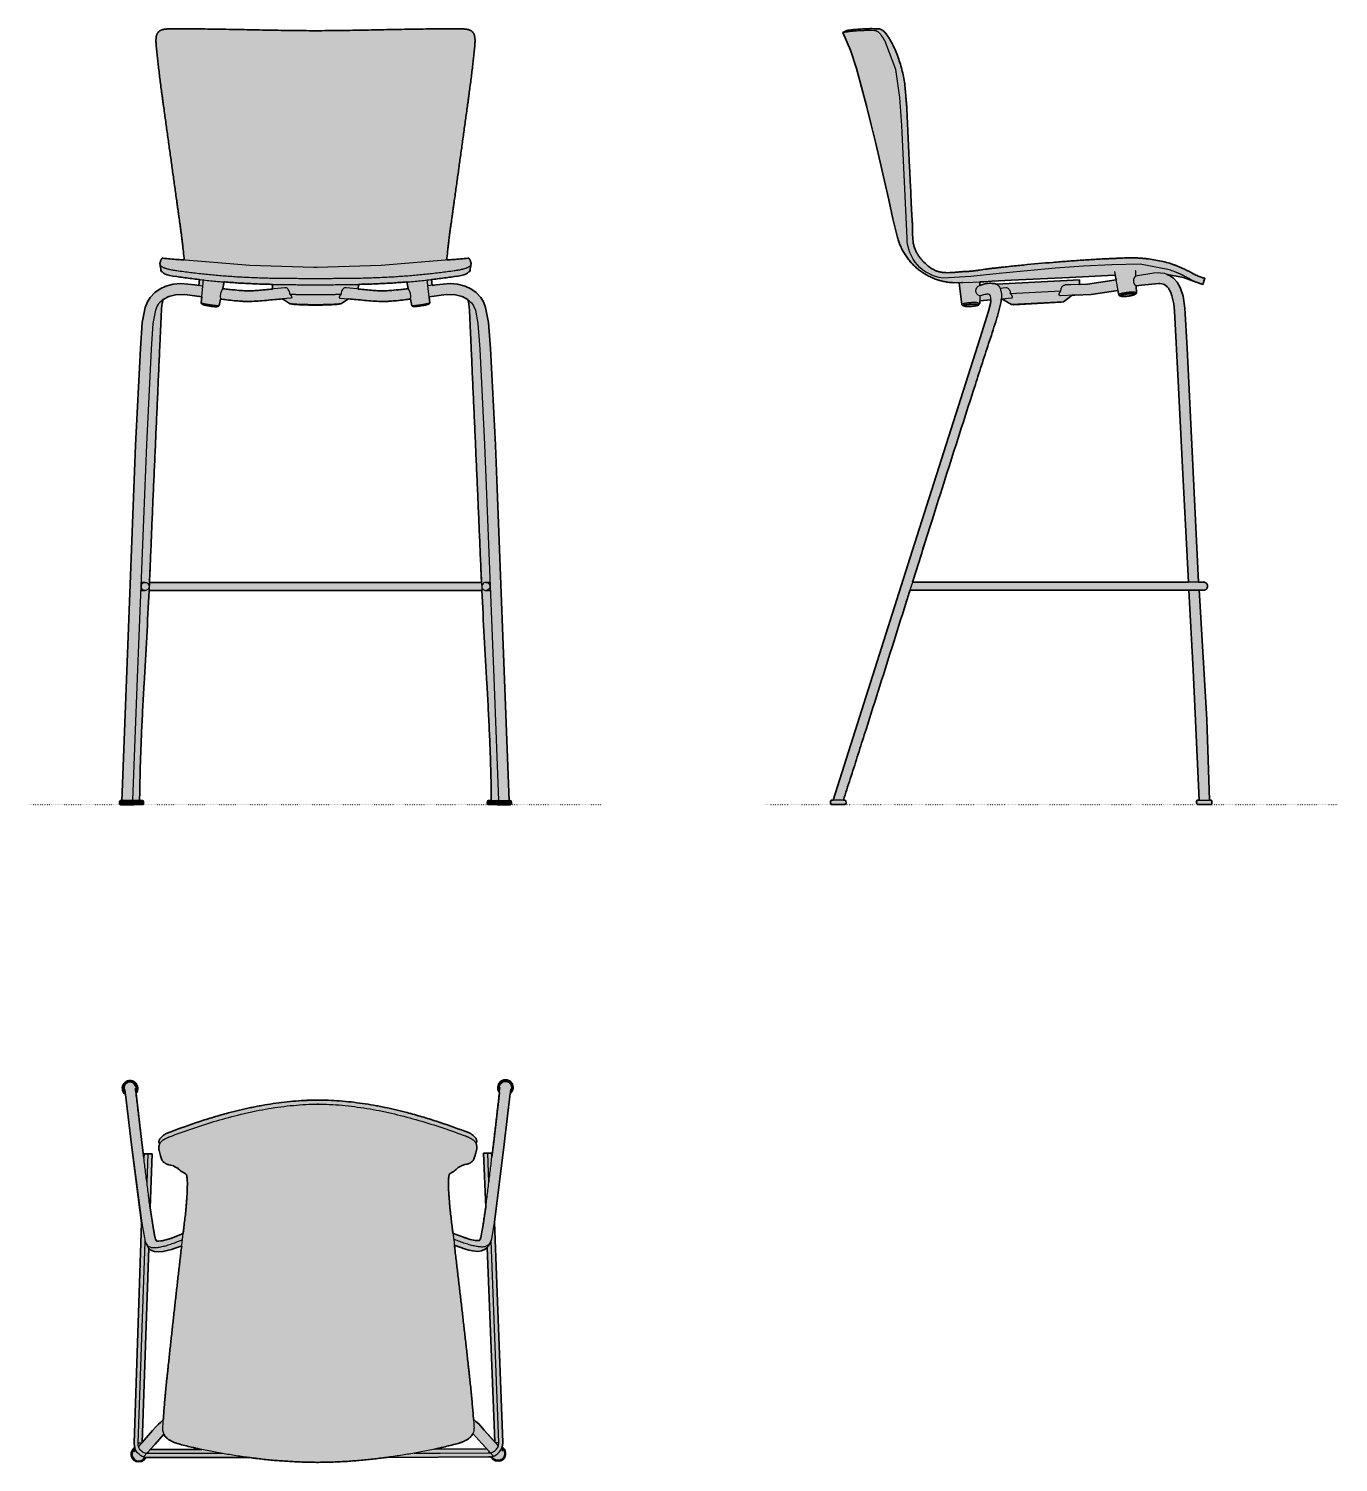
# Model space of a CAD drawing. Header units: millimetres. Extents: x 0 to 1859, y -934 to 1101.
import ezdxf

# ---------------------------------------------------------------- set-up
doc = ezdxf.new("R2010")
doc.units = ezdxf.units.MM
doc.linetypes.add('Dots', pattern=[1, 0, -1])
doc.layers.add('Blocks', color=7, linetype='Continuous')
doc.layers.add('Blocks$Fill', color=7, linetype='Continuous', true_color=0xffffff)
for name, color, linetype, lineweight, true_color in [('Blocks$Inner', 7, 'Continuous', 25, 0x007f00), ('Blocks$Outline', 7, 'Continuous', 35, 0xff3f3f), ('Groud', 7, 'Dots', 25, 0x243775)]:
    doc.layers.add(name, color=color, linetype=linetype, lineweight=lineweight, true_color=true_color)

# ---------------------------------------------------------------- blocks, each defined once
blk = doc.blocks.new('Vico Duo Barstool Top')
at = {"layer": 'Blocks$Fill'}
h = blk.add_hatch(color=256, dxfattribs=at)
h.paths.add_polyline_path([(17.7, -10.5), (17.9, -10.2), (18, -10), (18.1, -9.9), (18.2, -9.7), (18.4, -9.5), (18.5, -9.3), (18.7, -9.1), (18.8, -8.8), (18.9, -8.6), (19, -8.4), (19.1, -8.1), (19.3, -7.9), (19.4, -7.7), (19.5, -7.4), (19.5, -7.2), (19.6, -6.9), (19.7, -6.7), (19.8, -6.5), (19.8, -6.2), (19.9, -6), (20, -5.7), (20, -5.5), (20.1, -5.2), (20.1, -5), (20.1, -4.7), (20.1, -4.4), (20.2, -4.2), (20.2, -3.9), (20.2, -3.7), (20.2, -3.4), (20.2, -3.2), (20.2, -2.9), (20.2, -2.7), (20.1, -2.4), (20.1, -2.2), (20.1, -1.9), (20, -1.7), (20, -1.4), (19.9, -1.2), (19.9, -0.9), (19.8, -0.7), (19.7, -0.4), (19.7, -0.2), (19.6, 0.1), (19.5, 0.3), (19.4, 0.5), (19.3, 0.8), (19.2, 1), (19.1, 1.2), (19, 1.5), (18.9, 1.7), (18.8, 1.9), (18.6, 2.2), (18.5, 2.4), (18.4, 2.6), (18.2, 2.8), (18.1, 3), (17.9, 3.2), (17.7, 3.5), (17.6, 3.7), (17.4, 3.9), (17.2, 4.1), (17.1, 4.3), (16.9, 4.4), (16.7, 4.6), (16.5, 4.8), (16.3, 5), (16.1, 5.2), (15.9, 5.3), (15.6, 5.5), (15.4, 5.7), (15.2, 5.8), (15, 6), (14.7, 6.1), (14.5, 6.3), (14.2, 6.4), (14, 6.5), (13.7, 6.6), (13.5, 6.8), (13.2, 6.9), (13, 7), (12.7, 7.1), (12.4, 7.2), (12.2, 7.3), (11.9, 7.3), (11.6, 7.4), (11.3, 7.5), (11, 7.5), (10.8, 7.6), (10.5, 7.6), (10.2, 7.7), (9.9, 7.7), (9.6, 7.7), (9.3, 7.7), (9, 7.7), (8.7, 7.7), (8.5, 7.7), (8.2, 7.7), (7.9, 7.7), (7.6, 7.6), (7.3, 7.6), (7, 7.6), (6.7, 7.5), (6.5, 7.4), (6.2, 7.4), (5.9, 7.3), (5.6, 7.2), (5.4, 7.1), (5.1, 7), (4.8, 6.9), (4.6, 6.8), (4.3, 6.7), (4, 6.6), (3.8, 6.4), (3.5, 6.3), (3.3, 6.1), (3.1, 6), (2.8, 5.8), (2.6, 5.7), (2.4, 5.5), (2.2, 5.4), (2, 5.2), (1.8, 5), (1.6, 4.8), (1.4, 4.6), (1.2, 4.4), (1, 4.2), (0.8, 4), (0.6, 3.8), (0.5, 3.6), (0.3, 3.4), (0.1, 3.2), (0, 3), (-0.2, 2.7), (-0.3, 2.5), (-0.4, 2.3), (-0.5, 2.1), (-0.7, 1.8), (-0.8, 1.6), (-0.9, 1.4), (-1, 1.1), (-1.1, 0.9), (-1.2, 0.6), (-1.3, 0.4), (-1.3, 0.2), (-1.4, -0.1), (-1.5, -0.3), (-1.5, -0.6), (-1.6, -0.8), (-1.6, -1.1), (-1.7, -1.3), (-1.7, -1.6), (-1.8, -1.8), (-1.8, -2.1), (-1.8, -2.3), (-1.8, -2.6), (-1.8, -2.9), (-1.8, -3.1), (-1.8, -3.4), (-1.8, -3.6), (-1.8, -3.9), (-1.8, -4.1), (-1.7, -4.4), (-1.7, -4.6), (-1.7, -4.9), (-1.6, -5.1), (-1.6, -5.4), (-1.5, -5.6), (-1.5, -5.9), (-1.4, -6.1), (-1.3, -6.4), (-1.2, -6.6), (-1.1, -6.8), (-1.1, -7.1), (-1, -7.3), (-0.9, -7.5), (-0.8, -7.8), (-0.6, -8), (-0.5, -8.2), (-0.4, -8.5), (-0.3, -8.7), (-0.1, -8.9), (0, -9.1), (0.1, -9.4), (0.3, -9.6), (0.5, -9.8), (0.6, -10), (0.8, -10.2), (1, -10.4), (1.1, -10.6), (1.3, -10.8), (1.5, -11), (1.7, -11.2), (1.9, -11.4), (2.1, -11.5), (2.4, -11.8), (2.5, -11.9), (25.6, -194.1), (14.9, -506.8), (15.3, -511.5), (15.9, -513.4), (14.6, -514.3), (12.2, -517.2), (10.9, -520.8), (10.9, -524.6), (12.2, -528.2), (14.6, -531.2), (17.9, -533.1), (21.7, -533.7), (25.5, -533.1), (28.8, -531.2), (31.2, -528.2), (31.7, -527.3), (32.1, -527.3), (34.9, -527.5), (179.3, -527.5), (206.6, -530.7), (225.9, -532.3), (245.5, -533.4), (255.6, -533.8), (276.6, -534.2), (276.7, -534.2), (297.6, -533.7), (317.5, -532.8), (337, -531.3), (356.1, -529.3), (373.9, -527.1), (518.3, -526.6), (521.1, -526.4), (521.5, -526.3), (522, -527.3), (524.4, -530.2), (527.8, -532.1), (531.5, -532.7), (535.3, -532), (538.6, -530.1), (541, -527.2), (542.3, -523.6), (542.3, -519.8), (541, -516.2), (538.5, -513.3), (537.2, -512.3), (537.9, -510.5), (538.2, -505.8), (526.3, -193.2), (548.6, -10.8), (548.8, -10.7), (548.9, -10.6), (549.1, -10.5), (549.3, -10.3), (549.4, -10.1), (549.6, -9.9), (549.8, -9.7), (550, -9.5), (550.2, -9.3), (550.4, -9.1), (550.5, -8.9), (550.7, -8.7), (550.8, -8.5), (551, -8.3), (551.1, -8.1), (551.3, -7.8), (551.4, -7.6), (551.5, -7.4), (551.7, -7.2), (551.8, -6.9), (551.9, -6.7), (552, -6.5), (552.1, -6.2), (552.2, -6), (552.3, -5.7), (552.4, -5.5), (552.4, -5.3), (552.5, -5), (552.6, -4.8), (552.6, -4.5), (552.7, -4.3), (552.7, -4), (552.8, -3.8), (552.8, -3.5), (552.9, -3.3), (552.9, -3), (552.9, -2.8), (552.9, -2.5), (552.9, -2.3), (552.9, -2), (552.9, -1.8), (552.9, -1.5), (552.9, -1.2), (552.9, -1), (552.9, -0.7), (552.8, -0.5), (552.8, -0.2), (552.7, 0), (552.7, 0.3), (552.6, 0.5), (552.6, 0.8), (552.5, 1), (552.4, 1.3), (552.4, 1.5), (552.3, 1.7), (552.2, 2), (552.1, 2.2), (552, 2.5), (551.9, 2.7), (551.8, 2.9), (551.6, 3.2), (551.5, 3.4), (551.4, 3.6), (551.2, 3.8), (551.1, 4.1), (550.9, 4.3), (550.8, 4.5), (550.6, 4.7), (550.5, 4.9), (550.3, 5.1), (550.1, 5.3), (549.9, 5.5), (549.7, 5.7), (549.5, 5.9), (549.3, 6.1), (549.1, 6.3), (548.9, 6.4), (548.7, 6.6), (548.5, 6.8), (548.2, 6.9), (548, 7.1), (547.8, 7.2), (547.5, 7.4), (547.3, 7.5), (547, 7.6), (546.8, 7.8), (546.5, 7.9), (546.3, 8), (546, 8.1), (545.7, 8.2), (545.4, 8.3), (545.2, 8.4), (544.9, 8.4), (544.6, 8.5), (544.3, 8.6), (544, 8.6), (543.8, 8.7), (543.5, 8.7), (543.2, 8.7), (542.9, 8.8), (542.6, 8.8), (542.3, 8.8), (542, 8.8), (541.7, 8.8), (541.5, 8.8), (541.2, 8.7), (540.9, 8.7), (540.6, 8.7), (540.3, 8.6), (540, 8.6), (539.7, 8.5), (539.5, 8.5), (539.2, 8.4), (538.9, 8.3), (538.6, 8.2), (538.4, 8.1), (538.1, 8), (537.8, 7.9), (537.6, 7.8), (537.3, 7.7), (537.1, 7.6), (536.8, 7.4), (536.6, 7.3), (536.4, 7.2), (536.1, 7), (535.9, 6.9), (535.7, 6.7), (535.4, 6.5), (535.2, 6.4), (535, 6.2), (534.8, 6), (534.6, 5.8), (534.4, 5.7), (534.2, 5.5), (534, 5.3), (533.9, 5.1), (533.7, 4.9), (533.5, 4.7), (533.3, 4.5), (533.2, 4.3), (533, 4.1), (532.9, 3.8), (532.7, 3.6), (532.6, 3.4), (532.5, 3.2), (532.3, 2.9), (532.2, 2.7), (532.1, 2.5), (532, 2.3), (531.9, 2), (531.8, 1.8), (531.7, 1.5), (531.6, 1.3), (531.5, 1.1), (531.4, 0.8), (531.4, 0.6), (531.3, 0.3), (531.2, 0.1), (531.2, -0.2), (531.1, -0.4), (531.1, -0.7), (531, -0.9), (531, -1.2), (531, -1.4), (531, -1.7), (530.9, -1.9), (530.9, -2.2), (530.9, -2.4), (530.9, -2.7), (530.9, -2.9), (531, -3.2), (531, -3.4), (531, -3.7), (531, -3.9), (531.1, -4.2), (531.1, -4.4), (531.2, -4.7), (531.2, -4.9), (531.3, -5.2), (531.3, -5.4), (531.4, -5.7), (531.5, -5.9), (531.6, -6.2), (531.7, -6.4), (531.8, -6.7), (531.9, -6.9), (532, -7.1), (532.1, -7.4), (532.2, -7.6), (532.3, -7.8), (532.5, -8), (532.6, -8.3), (532.8, -8.5), (532.9, -8.7), (533.1, -8.9), (533.3, -9.2), (533.5, -9.5), (522.7, -101.2), (522.5, -95.2), (511, -95.2), (514, -172.1), (508.7, -207.1), (507.6, -212.8), (506.5, -216.7), (505.1, -219), (504, -219.5), (503.3, -219.5), (502, -219.5), (497.3, -218.8), (492, -217.7), (485.1, -215.6), (474.2, -211.5), (467.5, -208.7), (463.2, -172.5), (461.8, -155.6), (461.6, -150.8), (461.2, -141.8), (461.1, -137.8), (461.1, -136), (461.2, -134.4), (461.3, -132.8), (461.4, -131.4), (461.5, -130), (461.7, -128.8), (461.8, -127.8), (462, -126.8), (462.2, -125.9), (462.4, -125.4), (462.5, -125), (462.7, -124.7), (469.3, -120.7), (474.8, -115.9), (476.9, -114.8), (477.5, -114.5), (477.9, -114.3), (478.3, -114.1), (478.7, -113.9), (479.1, -113.6), (479.5, -113.4), (479.8, -113.1), (480, -112.9), (480.4, -112.7), (486.7, -111.1), (487.7, -110.9), (488, -110.8), (489.4, -110.4), (489.7, -110.3), (490.1, -110.2), (490.4, -110), (490.6, -110), (490.7, -109.9), (490.9, -109.8), (491.1, -109.7), (491.2, -109.6), (491.4, -109.5), (491.6, -109.4), (491.7, -109.3), (492.1, -109.1), (493.4, -108.2), (493.7, -107.9), (494, -107.7), (494.4, -107.4), (494.5, -107.3), (494.7, -107.1), (494.8, -107), (495, -106.8), (495.2, -106.6), (495.3, -106.5), (495.5, -106.3), (495.6, -106.1), (495.8, -105.9), (495.9, -105.7), (496.1, -105.5), (496.2, -105.3), (496.4, -105), (496.5, -104.8), (496.7, -104.5), (496.8, -104.3), (497, -104), (497.1, -103.7), (497.4, -103.1), (497.7, -102.5), (497.9, -101.9), (498.2, -101.2), (498.7, -99.7), (499.2, -98.2), (499.7, -96.5), (500.2, -94.7), (500.6, -92.7), (501.1, -90.7), (501.1, -90.3), (501.2, -90), (501.2, -89.6), (501.3, -89.3), (501.3, -88.9), (501.3, -88.6), (501.4, -87.9), (501.4, -87.1), (501.4, -86.7), (501.4, -86.3), (501.3, -86), (501.3, -85.6), (501.3, -85.4), (501.3, -85.2), (501.2, -85), (501.1, -84.3), (501.1, -83.9), (501, -83.5), (500.9, -83.3), (500.9, -83.1), (500.8, -82.9), (500.7, -82.7), (500.7, -82.5), (500.6, -82.2), (500.5, -82), (500.4, -81.8), (500.3, -81.6), (500.2, -81.4), (500.1, -81.1), (500.2, -80.9), (500.3, -80.8), (500.4, -80.6), (500.5, -80.5), (500.6, -80.3), (500.6, -80.2), (500.7, -80.1), (500.7, -80), (500.8, -80), (500.8, -79.9), (500.8, -79.8), (500.9, -79.7), (500.9, -79.6), (500.9, -79.5), (501, -79.4), (501, -79.4), (501, -79.3), (501, -79.2), (501.1, -79.1), (501.1, -79), (501.1, -78.9), (501.1, -78.8), (501.1, -78.8), (501.1, -78.7), (501.1, -78.6), (501.2, -78.5), (501.2, -78.4), (501.2, -78.3), (501.2, -78.1), (501.2, -78), (501.2, -77.8), (501.2, -77.7), (501.2, -77.6), (501.1, -77.5), (501.1, -77.3), (501.1, -77.1), (501.1, -76.9), (501, -76.8), (501, -76.6), (500.9, -76.4), (500.8, -76.2), (500.8, -76), (500.7, -75.8), (500.6, -75.7), (500.5, -75.5), (500.5, -75.3), (500.4, -75.1), (500.3, -74.9), (500.1, -74.7), (500, -74.5), (499.9, -74.3), (499.8, -74.1), (499.6, -73.9), (499.5, -73.7), (499.2, -73.3), (498.8, -72.9), (498.4, -72.5), (498, -72), (497.6, -71.6), (497.2, -71.2), (496.8, -70.7), (496.3, -70.3), (495.8, -69.9), (495.3, -69.5), (494.9, -69.1), (494.4, -68.8), (493.9, -68.4), (493.4, -68.1), (492.9, -67.7), (492.3, -67.4), (491.8, -67.1), (491.2, -66.8), (490.7, -66.5), (490.1, -66.2), (489.5, -66), (488.9, -65.7), (488.3, -65.4), (487.6, -65.2), (487, -65), (486.3, -64.7), (485.6, -64.5), (484.9, -64.3), (484.2, -64.1), (464.7, -57), (444.3, -50.1), (423.4, -43.6), (402.3, -37.7), (386.6, -33.8), (370.8, -30.3), (354.9, -27.3), (339, -24.7), (322.9, -22.7), (306.7, -21.2), (298.6, -20.6), (290.7, -20.2), (282.9, -20), (275.6, -20), (267.9, -20.1), (260.2, -20.3), (252.4, -20.7), (244.5, -21.3), (228.3, -22.9), (212.2, -25), (196.3, -27.6), (180.4, -30.7), (164.7, -34.2), (148.9, -38.2), (127.9, -44.2), (107, -50.8), (86.6, -57.8), (67.1, -64.9), (66.4, -65.1), (65.7, -65.3), (65, -65.6), (64.4, -65.8), (63.7, -66), (63.1, -66.3), (62.5, -66.5), (61.9, -66.8), (61.3, -67.1), (60.7, -67.4), (60.1, -67.7), (59.6, -68), (59, -68.3), (58.5, -68.6), (58, -68.9), (57.5, -69.3), (57, -69.6), (56.5, -70), (56, -70.4), (55.6, -70.8), (55.1, -71.2), (54.6, -71.6), (54.2, -72), (53.8, -72.5), (53.3, -72.9), (53, -73.3), (52.6, -73.8), (52.2, -74.2), (51.9, -74.6), (51.8, -74.8), (51.6, -75), (51.5, -75.2), (51.4, -75.4), (51.3, -75.6), (51.1, -75.8), (51, -76), (50.9, -76.2), (50.9, -76.4), (50.8, -76.6), (50.7, -76.7), (50.6, -76.9), (50.6, -77.1), (50.5, -77.3), (50.4, -77.5), (50.4, -77.6), (50.4, -77.8), (50.3, -78), (50.3, -78.2), (50.3, -78.4), (50.2, -78.5), (50.2, -78.6), (50.2, -78.7), (50.2, -78.9), (50.2, -79), (50.2, -79.1), (50.2, -79.3), (50.3, -79.4), (50.3, -79.5), (50.3, -79.6), (50.3, -79.6), (50.3, -79.7), (50.3, -79.8), (50.3, -79.9), (50.4, -80), (50.4, -80.1), (50.4, -80.2), (50.4, -80.3), (50.5, -80.3), (50.5, -80.4), (50.5, -80.5), (50.6, -80.6), (50.6, -80.7), (50.6, -80.8), (50.7, -80.8), (50.7, -80.9), (50.7, -81), (50.8, -81.1), (50.8, -81.2), (50.9, -81.3), (51, -81.5), (51.1, -81.7), (51.2, -81.8), (51.4, -82), (51.2, -82.3), (51.1, -82.5), (51, -82.7), (50.9, -82.9), (50.8, -83.1), (50.8, -83.3), (50.7, -83.6), (50.6, -83.8), (50.6, -84), (50.5, -84.2), (50.5, -84.4), (50.4, -84.8), (50.2, -85.6), (50.2, -85.8), (50.2, -86), (50.1, -86.2), (50.1, -86.4), (50.1, -86.8), (50.1, -87.2), (50.1, -87.6), (50.1, -88), (50.1, -88.8), (50.1, -89.5), (50.2, -89.8), (50.2, -90.2), (50.2, -90.5), (50.3, -90.9), (50.3, -91.2), (50.4, -91.6), (50.8, -93.6), (51.3, -95.5), (51.8, -97.4), (52.3, -99), (52.8, -100.6), (53.3, -102.1), (53.6, -102.7), (53.8, -103.4), (54.1, -104), (54.4, -104.6), (54.5, -104.9), (54.7, -105.2), (54.8, -105.4), (55, -105.7), (55.1, -105.9), (55.3, -106.1), (55.4, -106.4), (55.6, -106.6), (55.7, -106.8), (55.9, -107), (56, -107.1), (56.2, -107.3), (56.4, -107.5), (56.5, -107.7), (56.7, -107.8), (56.8, -108), (57, -108.1), (57.2, -108.3), (57.5, -108.5), (57.8, -108.8), (58.2, -109), (59.5, -110), (59.8, -110.2), (60, -110.3), (60.1, -110.4), (60.3, -110.5), (60.5, -110.6), (60.6, -110.7), (60.8, -110.7), (61, -110.8), (61.1, -110.9), (61.5, -111), (61.8, -111.1), (62.2, -111.2), (63.5, -111.6), (63.8, -111.7), (71.2, -113.5), (71.3, -113.6), (71.5, -113.7), (71.7, -113.9), (72.1, -114.2), (72.5, -114.4), (72.9, -114.7), (73.3, -114.9), (73.7, -115.1), (74, -115.3), (74.6, -115.6), (76.8, -116.7), (82.3, -121.5), (88.9, -125.4), (89.1, -125.7), (89.2, -126.1), (89.4, -126.6), (89.6, -127.6), (89.8, -128.5), (89.9, -129.5), (90.1, -130.8), (90.3, -132.1), (90.4, -133.6), (90.5, -135.1), (90.5, -136.8), (90.5, -138.6), (90.5, -142.5), (90.1, -151.5), (88.7, -172.1), (87.9, -180.4), (84.5, -209.4), (77.7, -212.3), (66.9, -216.4), (60, -218.5), (54.7, -219.7), (50, -220.4), (48.7, -220.4), (47.9, -220.4), (46.9, -219.9), (45.5, -217.6), (44.3, -213.7), (43.2, -208), (42, -200.6), (37.8, -173), (40.5, -96.2), (29, -96.2), (28.8, -102.2)], flags=0)
h.paths.add_polyline_path([(82.5, -226.7), (58.1, -450.5), (56.3, -474.1), (55.9, -474.5), (52.9, -477.2), (49, -480.6), (46.3, -483.3), (41.1, -489.2), (26.4, -506), (35.9, -230.1), (38.7, -232.8), (43.8, -235), (49.5, -235.6), (56.3, -234.8), (61.9, -233.7), (67.9, -232), (81.4, -227.2)], flags=0)
h.paths.add_polyline_path([(37.6, -516), (57.2, -494.1), (57.4, -494.4), (57.5, -494.8), (57.7, -495.1), (57.9, -495.5), (58.1, -495.8), (58.3, -496.1), (58.5, -496.4), (58.7, -496.7), (58.9, -497), (59.2, -497.3), (59.4, -497.6), (59.7, -497.9), (59.9, -498.2), (60.2, -498.5), (60.5, -498.8), (60.8, -499.1), (61.3, -499.6), (61.9, -500.2), (62.5, -500.7), (62.8, -500.9), (63.1, -501.2), (63.4, -501.4), (63.8, -501.6), (64.4, -502.1), (65.1, -502.5), (65.8, -502.9), (66.4, -503.3), (67.8, -504.1), (68.6, -504.5), (69.3, -504.8), (70, -505.1), (70.7, -505.5), (72.2, -506.1), (73.7, -506.6), (75.2, -507.2), (76.8, -507.7), (78.3, -508.1), (79.9, -508.6), (99, -513.3), (111.2, -516)], flags=0)
h.paths.add_polyline_path([(496.6, -473.2), (493.4, -435), (469.5, -226), (484.1, -231.2), (490.1, -232.8), (495.7, -234), (502.6, -234.7), (508.2, -234.1), (513.3, -231.8), (516.1, -229.1), (526.7, -505), (506.7, -482.4), (504, -479.7), (500.1, -476.3)], flags=0)
h.paths.add_polyline_path([(495.9, -493.2), (515.6, -515.1), (441.9, -515.4), (454.1, -512.6), (473.2, -507.8), (474.8, -507.4), (476.3, -506.9), (477.9, -506.4), (479.4, -505.8), (480.9, -505.2), (482.4, -504.6), (483.1, -504.3), (483.8, -504), (484.5, -503.6), (485.3, -503.3), (486.6, -502.5), (487.3, -502.1), (488, -501.7), (488.7, -501.2), (489.3, -500.8), (489.7, -500.6), (490, -500.3), (490.3, -500.1), (490.6, -499.8), (491.2, -499.3), (491.7, -498.8), (492.3, -498.2), (492.6, -497.9), (492.9, -497.7), (493.1, -497.4), (493.4, -497.1), (493.6, -496.8), (493.9, -496.5), (494.1, -496.2), (494.4, -495.9), (494.6, -495.6), (494.8, -495.2), (495, -494.9), (495.2, -494.6), (495.3, -494.3), (495.5, -493.9), (495.7, -493.6)], flags=0)
at = {"layer": 'Blocks$Inner'}
for p, q in [((33.3, -137.3), (34.7, -96.2)), ((37.8, -173), (40.5, -96.2)), ((514, -172.1), (511, -95.2)), ((518.3, -136.4), (516.8, -95.2)), ((26.4, -506), (35.9, -230.1)), ((526.7, -505), (516.1, -229.1)), ((14.6, -514.3), (15.9, -513.4)), ((14.7, -514.4), (15.9, -513.5)), ((15.1, -514.8), (17.1, -513.3)), ((16.4, -514.9), (15.6, -515.5)), ((29.9, -527.5), (30.2, -526.9)), ((31, -527.1), (30.6, -527.9)), ((31.6, -527.2), (31.1, -528.2)), ((31.7, -527.3), (31.2, -528.2)), ((111.2, -516), (37.6, -516)), ((441.9, -515.4), (515.6, -515.1)), ((521.5, -526.3), (522, -527.3)), ((521.6, -526.3), (522.1, -527.2)), ((522.1, -526.1), (522.6, -526.9)), ((523.3, -526.5), (523, -526)), ((536.7, -513.8), (537.5, -514.4)), ((538.1, -513.8), (537, -513)), ((538.5, -513.3), (537.2, -512.3)), ((538.4, -513.4), (537.2, -512.5))]:
    blk.add_line(p, q, dxfattribs=at)
for points in [[(1.8, -5.4), (11.2, -83.6), (25.7, -194.9), (30.5, -220.8), (34.4, -228.7), (38.7, -232.8), (43.8, -235), (49.5, -235.6), (56.3, -234.8), (61.9, -233.7), (67.9, -232), (81.4, -227.2), (82.5, -226.7)], [(549.4, -4.3), (540.3, -82.5), (526.2, -193.9), (521.5, -219.8), (517.6, -227.7), (513.3, -231.8), (508.2, -234.1), (502.6, -234.7), (495.7, -234), (490.1, -232.8), (484.1, -231.2), (470.6, -226.4), (469.5, -226)], [(29, -96.2), (28.8, -102.2)], [(522.5, -95.2), (522.7, -101.2)], [(89.1, -125.7), (88.9, -125.4), (82.3, -121.5), (76.8, -116.7), (74.6, -115.6)], [(476.9, -114.8), (477, -114.8), (474.8, -115.9), (469.3, -120.7), (462.7, -124.7), (462.5, -125)], [(179.3, -527.5), (34.9, -527.5), (32.1, -527.3), (29.3, -526.7), (26.6, -525.7), (24.1, -524.4), (21.9, -522.7), (19.9, -520.7), (18.1, -518.5), (16.8, -516), (15.3, -511.5), (14.9, -506.8), (25.6, -194.1)], [(373.9, -527.1), (518.3, -526.6), (521.1, -526.4), (523.9, -525.7), (526.5, -524.8), (529, -523.4), (531.3, -521.7), (533.3, -519.7), (535, -517.4), (536.4, -515), (537.9, -510.5), (538.2, -505.8), (526.3, -193.2)], [(20.6, -507), (30.5, -220.6)], [(532.5, -506), (521.5, -219.6)], [(56.3, -474.1), (55.9, -474.5), (52.9, -477.2), (49, -480.6), (46.3, -483.3), (41.1, -489.2), (21.3, -511.9)], [(496.6, -473.2), (497.1, -473.6), (500.1, -476.3), (504, -479.7), (506.7, -482.4), (511.9, -488.3), (531.8, -510.8)], [(28.2, -526.4), (44.6, -508.3), (57.2, -494.1)], [(524.9, -525.4), (508.5, -507.4), (495.9, -493.2)], [(31.2, -528.2), (28.8, -531.2), (25.5, -533.1), (21.7, -533.7), (17.9, -533.1), (14.6, -531.2), (12.2, -528.2), (10.9, -524.6), (10.9, -520.8), (12.2, -517.2), (14.6, -514.3)], [(31.1, -528.2), (28.7, -531.1), (25.4, -532.9), (21.7, -533.6), (18, -532.9), (14.7, -531), (12.3, -528.2), (11, -524.6), (11, -520.9), (12.3, -517.3), (14.7, -514.4)], [(30.6, -527.9), (28.3, -530.6), (25.2, -532.4), (21.7, -533), (18.2, -532.4), (15.1, -530.6), (12.8, -527.9), (11.5, -524.5), (11.5, -520.9), (12.8, -517.6), (15.1, -514.8)], [(15.6, -515.5), (13.5, -518), (12.4, -521.1), (12.4, -524.4), (13.5, -527.5), (15.6, -530), (18.5, -531.6), (21.7, -532.2), (24.9, -531.7), (27.8, -530), (29.9, -527.5)], [(17.1, -516.6), (14.7, -519.4)], [(140.9, -521.8), (104, -521.8), (34.9, -521.8)], [(412.3, -521.2), (449.2, -521.1), (518.3, -520.8)], [(522, -527.3), (524.4, -530.2), (527.8, -532.1), (531.5, -532.7), (535.3, -532), (538.6, -530.1), (541, -527.2), (542.3, -523.6), (542.3, -519.8), (541, -516.2), (538.5, -513.3)], [(522.1, -527.2), (524.5, -530.1), (527.8, -531.9), (531.5, -532.6), (535.2, -531.9), (538.5, -530), (540.9, -527.1), (542.2, -523.6), (542.1, -519.8), (540.8, -516.3), (538.4, -513.4)], [(522.6, -526.9), (524.9, -529.7), (528, -531.4), (531.5, -532), (535, -531.4), (538.1, -529.6), (540.4, -526.8), (541.6, -523.5), (541.6, -519.9), (540.4, -516.5), (538.1, -513.8)], [(537.5, -514.4), (539.7, -516.9), (540.8, -520), (540.8, -523.3), (539.7, -526.4), (537.6, -529), (534.7, -530.6), (531.5, -531.2), (528.3, -530.7), (525.4, -529), (523.3, -526.5)], [(536, -515.6), (538.5, -518.4)]]:
    blk.add_lwpolyline(points, dxfattribs=at)
for points, knots in [([(7.9, 7.7), (7.1, 7.6), (5.6, 7.3), (3.5, 6.4), (1.7, 5), (-0.3, 2.9), (-1.7, -0.3), (-2, -4.4), (-0.8, -8.3), (1, -10.6), (2.2, -11.6), (2.2, -11.7), (2.3, -11.7), (2.3, -11.7), (2.4, -11.8), (2.4, -11.8), (2.5, -11.9), (2.5, -11.9)], [0, 0, 0, 0, 1.652444, 3.304888, 4.957333, 6.609777, 9.914665, 13.219554, 16.524442, 19.829331, 19.972135, 19.972135, 19.972135, 20.126225, 20.126225, 20.126225, 20.269636, 20.269636, 20.269636, 20.269636]), ([(7.9, 7.6), (7.1, 7.5), (5.6, 7.2), (3.5, 6.3), (1.8, 5), (-0.2, 2.8), (-1.6, -0.3), (-1.9, -4.4), (-0.7, -8.3), (1.1, -10.5), (2.2, -11.5), (2.2, -11.5), (2.3, -11.5), (2.3, -11.6), (2.4, -11.6), (2.4, -11.7), (2.5, -11.7), (2.5, -11.8)], [0, 0, 0, 0, 1.652444, 3.304888, 4.957333, 6.609777, 9.914665, 13.219554, 16.524442, 19.829331, 19.85451, 19.85451, 19.85451, 20.00671, 20.00671, 20.00671, 20.174796, 20.174796, 20.174796, 20.174796]), ([(7.9, 7.1), (7.2, 7), (5.7, 6.7), (3.8, 5.8), (2.1, 4.6), (0.3, 2.6), (-1.1, -0.5), (-1.4, -4.4), (-0.2, -8), (1.3, -10), (2.1, -10.8), (2.2, -10.8), (2.2, -10.9), (2.3, -10.9), (2.3, -11), (2.4, -11), (2.4, -11.1)], [0, 0, 0, 0, 1.652444, 3.304888, 4.957333, 6.609777, 9.914665, 13.219554, 16.524442, 19.379421, 19.379421, 19.379421, 19.522224, 19.522224, 19.522224, 19.700946, 19.700946, 19.700946, 19.700946]), ([(7.9, 6.4), (7.2, 6.4), (5.9, 6.1), (4.1, 5.2), (2.5, 4.1), (0.8, 2.1), (-0.4, -0.7), (-0.6, -4.4), (0.4, -7.5), (1.6, -9.1), (2.1, -9.7), (2.1, -9.8), (2.1, -9.8), (2.2, -9.8), (2.2, -9.9), (2.3, -9.9), (2.3, -10)], [0, 0, 0, 0, 1.652444, 3.304888, 4.957333, 6.609777, 9.914665, 13.219554, 16.524442, 18.577125, 18.577125, 18.577125, 18.70706, 18.70706, 18.70706, 18.877489, 18.877489, 18.877489, 18.877489]), ([(7.9, 5.4), (7.3, 5.4), (6.1, 5.1), (4.6, 4.3), (3.2, 3.3), (1.7, 1.5), (0.6, -1.1), (0.5, -4.4), (1.3, -6.7), (1.9, -7.8), (2, -7.9), (2, -7.9), (2, -7.9), (2.1, -8), (2.1, -8), (2.1, -8), (2.1, -8)], [0, 0, 0, 0, 1.652444, 3.304888, 4.957333, 6.609777, 9.914665, 13.219554, 16.524442, 16.975927, 16.975927, 16.975927, 17.089546, 17.089546, 17.089546, 17.118963, 17.118963, 17.118963, 17.118963]), ([(17.7, -10.5), (17.7, -10.4), (17.8, -10.3), (17.9, -10.2), (17.9, -10.2), (18, -10.1), (18, -10), (18, -10), (18.9, -8.8), (20.1, -6.2), (20.3, -2.1), (19.1, 1.8), (16.9, 4.6), (14.5, 6.3), (12.5, 7.2), (10.2, 7.7), (8.6, 7.8), (7.9, 7.7)], [-20.35828, -20.35828, -20.35828, -20.35828, -20.0836, -20.0836, -20.0836, -19.925255, -19.925255, -19.925255, -19.829331, -16.524442, -13.219554, -9.914665, -6.609777, -4.957333, -3.304888, -1.652444, 0, 0, 0, 0]), ([(17.6, -10.3), (17.7, -10.2), (17.8, -10.1), (17.9, -10.1), (17.9, -10), (17.9, -9.9), (18, -9.9), (18, -9.9), (18.8, -8.8), (20, -6.2), (20.2, -2.1), (19, 1.8), (16.8, 4.6), (14.5, 6.2), (12.4, 7.1), (10.2, 7.6), (8.6, 7.6), (7.9, 7.6)], [-20.283629, -20.283629, -20.283629, -20.283629, -20.002198, -20.002198, -20.002198, -19.845692, -19.845692, -19.845692, -19.829331, -16.524442, -13.219554, -9.914665, -6.609777, -4.957333, -3.304888, -1.652444, 0, 0, 0, 0]), ([(17.6, -9.7), (17.6, -9.6), (17.7, -9.4), (17.8, -9.3), (17.8, -9.3), (17.8, -9.2), (17.9, -9.2), (18.5, -8.2), (19.5, -5.9), (19.7, -2.1), (18.5, 1.6), (16.4, 4.3), (14.1, 5.9), (12.2, 6.7), (10.1, 7.2), (8.6, 7.2), (7.9, 7.1)], [-19.911375, -19.911375, -19.911375, -19.911375, -19.602095, -19.602095, -19.602095, -19.45509, -19.45509, -19.45509, -16.524442, -13.219554, -9.914665, -6.609777, -4.957333, -3.304888, -1.652444, 0, 0, 0, 0]), ([(17.4, -8.6), (17.5, -8.5), (17.5, -8.4), (17.6, -8.3), (17.6, -8.3), (17.6, -8.2), (17.7, -8.2), (18.1, -7.4), (18.8, -5.5), (19, -2.1), (17.8, 1.4), (15.8, 3.9), (13.7, 5.3), (11.9, 6.1), (9.9, 6.5), (8.5, 6.5), (7.9, 6.4)], [-19.253744, -19.253744, -19.253744, -19.253744, -18.962805, -18.962805, -18.962805, -18.828879, -18.828879, -18.828879, -16.524442, -13.219554, -9.914665, -6.609777, -4.957333, -3.304888, -1.652444, 0, 0, 0, 0]), ([(17.2, -6.6), (17.2, -6.6), (17.2, -6.5), (17.3, -6.5), (17.4, -6.2), (17.8, -4.7), (17.9, -2.1), (16.8, 1), (15, 3.2), (13, 4.5), (11.4, 5.2), (9.7, 5.5), (8.5, 5.5), (7.9, 5.4)], [-17.742266, -17.742266, -17.742266, -17.742266, -17.626072, -17.626072, -17.626072, -16.524442, -13.219554, -9.914665, -6.609777, -4.957333, -3.304888, -1.652444, 0, 0, 0, 0]), ([(533.5, -9.5), (533.4, -9.4), (533.3, -9.3), (533.3, -9.2), (533.2, -9.1), (533.2, -9.1), (533.1, -9), (533.1, -9), (532.2, -7.8), (531, -5.2), (530.8, -1.1), (532, 2.8), (534.2, 5.6), (536.5, 7.4), (538.6, 8.3), (540.9, 8.8), (542.4, 8.8), (543.2, 8.7)], [-20.35828, -20.35828, -20.35828, -20.35828, -20.0836, -20.0836, -20.0836, -19.925255, -19.925255, -19.925255, -19.829331, -16.524442, -13.219554, -9.914665, -6.609777, -4.957333, -3.304888, -1.652444, 0, 0, 0, 0]), ([(533.5, -9.3), (533.4, -9.2), (533.4, -9.1), (533.3, -9), (533.2, -9), (533.2, -8.9), (533.2, -8.9), (533.2, -8.9), (532.3, -7.7), (531.1, -5.2), (530.9, -1.1), (532.1, 2.8), (534.2, 5.6), (536.6, 7.3), (538.7, 8.2), (540.9, 8.7), (542.4, 8.7), (543.2, 8.6)], [-20.283629, -20.283629, -20.283629, -20.283629, -20.002198, -20.002198, -20.002198, -19.845692, -19.845692, -19.845692, -19.829331, -16.524442, -13.219554, -9.914665, -6.609777, -4.957333, -3.304888, -1.652444, 0, 0, 0, 0]), ([(533.6, -8.6), (533.5, -8.5), (533.4, -8.4), (533.4, -8.3), (533.3, -8.3), (533.3, -8.2), (533.3, -8.2), (532.6, -7.2), (531.6, -4.9), (531.4, -1.1), (532.6, 2.6), (534.7, 5.3), (536.9, 6.9), (538.9, 7.8), (541, 8.2), (542.5, 8.2), (543.2, 8.2)], [-19.911375, -19.911375, -19.911375, -19.911375, -19.602095, -19.602095, -19.602095, -19.45509, -19.45509, -19.45509, -16.524442, -13.219554, -9.914665, -6.609777, -4.957333, -3.304888, -1.652444, 0, 0, 0, 0]), ([(533.7, -7.6), (533.7, -7.5), (533.6, -7.4), (533.5, -7.3), (533.5, -7.2), (533.5, -7.2), (533.5, -7.2), (533.1, -6.4), (532.3, -4.4), (532.1, -1.1), (533.3, 2.4), (535.2, 4.9), (537.4, 6.4), (539.2, 7.2), (541.2, 7.6), (542.5, 7.6), (543.2, 7.5)], [-19.253744, -19.253744, -19.253744, -19.253744, -18.962805, -18.962805, -18.962805, -18.828879, -18.828879, -18.828879, -16.524442, -13.219554, -9.914665, -6.609777, -4.957333, -3.304888, -1.652444, 0, 0, 0, 0]), ([(533.9, -5.6), (533.9, -5.6), (533.9, -5.5), (533.9, -5.5), (533.7, -5.1), (533.3, -3.7), (533.2, -1.1), (534.3, 2.1), (536.1, 4.3), (538.1, 5.6), (539.7, 6.2), (541.4, 6.6), (542.6, 6.6), (543.2, 6.5)], [-17.742266, -17.742266, -17.742266, -17.742266, -17.626072, -17.626072, -17.626072, -16.524442, -13.219554, -9.914665, -6.609777, -4.957333, -3.304888, -1.652444, 0, 0, 0, 0]), ([(543.2, 8.7), (544, 8.7), (545.5, 8.4), (547.6, 7.4), (549.4, 6.1), (551.3, 4), (552.8, 0.8), (553.1, -3.3), (551.9, -7.2), (550.1, -9.6), (549, -10.5), (548.9, -10.6), (548.9, -10.6), (548.8, -10.7), (548.8, -10.7), (548.7, -10.7), (548.7, -10.8), (548.6, -10.8)], [0, 0, 0, 0, 1.652444, 3.304888, 4.957333, 6.609777, 9.914665, 13.219554, 16.524442, 19.829331, 19.972135, 19.972135, 19.972135, 20.126225, 20.126225, 20.126225, 20.269636, 20.269636, 20.269636, 20.269636]), ([(543.2, 8.6), (543.9, 8.6), (545.5, 8.3), (547.5, 7.3), (549.3, 6), (551.2, 3.9), (552.7, 0.8), (553, -3.3), (551.8, -7.2), (550, -9.5), (548.9, -10.4), (548.9, -10.4), (548.9, -10.4), (548.8, -10.5), (548.8, -10.5), (548.7, -10.6), (548.7, -10.6), (548.6, -10.7)], [0, 0, 0, 0, 1.652444, 3.304888, 4.957333, 6.609777, 9.914665, 13.219554, 16.524442, 19.829331, 19.85451, 19.85451, 19.85451, 20.00671, 20.00671, 20.00671, 20.174796, 20.174796, 20.174796, 20.174796]), ([(543.2, 8.2), (543.9, 8.1), (545.3, 7.8), (547.3, 6.9), (549, 5.7), (550.8, 3.6), (552.2, 0.6), (552.5, -3.3), (551.4, -6.9), (549.8, -8.9), (549, -9.7), (549, -9.7), (548.9, -9.8), (548.9, -9.8), (548.8, -9.9), (548.8, -9.9), (548.7, -10)], [0, 0, 0, 0, 1.652444, 3.304888, 4.957333, 6.609777, 9.914665, 13.219554, 16.524442, 19.379421, 19.379421, 19.379421, 19.522224, 19.522224, 19.522224, 19.700946, 19.700946, 19.700946, 19.700946]), ([(543.2, 7.5), (543.9, 7.4), (545.2, 7.1), (547, 6.3), (548.6, 5.1), (550.3, 3.2), (551.5, 0.4), (551.7, -3.3), (550.7, -6.4), (549.6, -8.1), (549.1, -8.6), (549, -8.7), (549, -8.7), (549, -8.7), (548.9, -8.8), (548.9, -8.8), (548.8, -8.9)], [0, 0, 0, 0, 1.652444, 3.304888, 4.957333, 6.609777, 9.914665, 13.219554, 16.524442, 18.577125, 18.577125, 18.577125, 18.70706, 18.70706, 18.70706, 18.877489, 18.877489, 18.877489, 18.877489]), ([(543.2, 6.5), (543.8, 6.4), (544.9, 6.1), (546.5, 5.4), (547.9, 4.3), (549.4, 2.6), (550.5, 0), (550.6, -3.3), (549.9, -5.6), (549.2, -6.7), (549.1, -6.8), (549.1, -6.8), (549.1, -6.9), (549.1, -6.9), (549.1, -6.9), (549.1, -6.9), (549.1, -6.9)], [0, 0, 0, 0, 1.652444, 3.304888, 4.957333, 6.609777, 9.914665, 13.219554, 16.524442, 16.975927, 16.975927, 16.975927, 17.089546, 17.089546, 17.089546, 17.118963, 17.118963, 17.118963, 17.118963]), ([(67.1, -64.9), (79.8, -60.2), (100, -52.9), (124.3, -45.2), (138.3, -41.1), (150.7, -37.7), (164.7, -34.2), (177.7, -31.2), (188.3, -29.1), (199, -27.1), (212.2, -24.9), (228.2, -22.8), (249.9, -20.7), (266.1, -20), (276.5, -20)], [1, 1, 1, 1, 1.2, 1.3, 1.35, 1.4, 1.475, 1.55, 1.5875, 1.625, 1.7, 1.775, 1.85, 2, 2, 2, 2]), ([(484.2, -64.1), (471.6, -59.4), (451.3, -52.2), (426.9, -44.6), (412.9, -40.6), (400.6, -37.2), (386.5, -33.7), (373.5, -30.9), (362.9, -28.7), (352.2, -26.8), (339, -24.7), (323, -22.6), (301.2, -20.6), (285.1, -19.9), (275.6, -20)], [1, 1, 1, 1, 1.2, 1.3, 1.35, 1.4, 1.475, 1.55, 1.5875, 1.625, 1.7, 1.775, 1.85, 2, 2, 2, 2]), ([(69.2, -70.5), (80.2, -66.5), (102.5, -58.5), (136.5, -47.8), (165.2, -40.3), (188.3, -35.3), (211.6, -30.9), (241, -27), (264.6, -25.7), (276.5, -25.8)], [-1.000626, -1.000626, -1.000626, -1.000626, -0.83396, -0.667293, -0.500626, -0.417293, -0.33396, -0.167293, -0.000626, -0.000626, -0.000626, -0.000626]), ([(274.7, -25.8), (286.6, -25.7), (310.2, -26.8), (339.6, -30.7), (362.9, -34.9), (386.1, -39.9), (414.8, -47.3), (448.9, -57.8), (471.2, -65.7), (482.2, -69.7)], [0.0100704, 0.0100704, 0.0100704, 0.0100704, 0.176737, 0.3434037, 0.426737, 0.5100704, 0.676737, 0.8434037, 1.0100704, 1.0100704, 1.0100704, 1.0100704]), ([(50.4, -91.6), (50.3, -91.1), (50.2, -90.2), (50.1, -89), (50.1, -88), (50.1, -87.2), (50.1, -86.6), (50.2, -86), (50.2, -85.6), (50.3, -85.2), (50.4, -84.7), (50.6, -84), (50.8, -83.3), (51, -82.7), (51.2, -82.3), (51.4, -81.8), (51.8, -81.2), (52.5, -80.2), (53.5, -79), (54.7, -77.9), (55.8, -77), (56.7, -76.4), (57.4, -75.9), (57.8, -75.6), (58.3, -75.4), (58.8, -75.1), (59.7, -74.6), (60.9, -74), (62.2, -73.4), (63.1, -72.9), (63.8, -72.6), (64.5, -72.3), (65.4, -71.9), (67, -71.3), (68.3, -70.8), (69.2, -70.5)], [-2.000626, -2.000626, -2.000626, -2.000626, -1.929198, -1.857769, -1.822055, -1.786341, -1.750626, -1.732769, -1.714912, -1.697055, -1.679198, -1.643484, -1.607769, -1.589912, -1.572055, -1.554198, -1.536341, -1.500626, -1.429198, -1.393484, -1.357769, -1.322055, -1.304198, -1.295269, -1.286341, -1.268484, -1.250626, -1.214912, -1.179198, -1.161341, -1.143484, -1.125626, -1.107769, -1.072055, -1.000626, -1.000626, -1.000626, -1.000626]), ([(51.4, -82), (50.7, -81.1), (50.3, -80.2), (50.2, -79.3), (50.2, -79.1), (50.2, -78.4), (50.4, -77.5), (50.8, -76.6), (51.2, -75.6), (52.2, -74.2), (53.7, -72.5), (55.5, -70.7), (57.2, -69.5), (58.5, -68.6), (59.9, -67.8), (61.8, -66.8), (64.3, -65.8), (66.2, -65.2), (67.1, -64.9)], [-0.043735, -0.043735, -0.043735, -0.043735, 0.130884, 0.130884, 0.130884, 0.166667, 0.25, 0.291667, 0.333333, 0.416667, 0.5, 0.583333, 0.666667, 0.708333, 0.75, 0.833333, 0.916667, 1, 1, 1, 1]), ([(482.2, -69.7), (483, -70), (484.4, -70.5), (486, -71.1), (486.9, -71.5), (487.6, -71.8), (488.3, -72.1), (489.2, -72.5), (490.5, -73.1), (491.7, -73.7), (492.6, -74.2), (493.1, -74.5), (493.6, -74.8), (494, -75), (494.7, -75.5), (495.6, -76.2), (496.7, -77), (498, -78.1), (498.9, -79.3), (499.6, -80.3), (500, -80.9), (500.2, -81.4), (500.4, -81.8), (500.7, -82.4), (500.9, -83.1), (501, -83.8), (501.1, -84.3), (501.2, -84.8), (501.3, -85.2), (501.3, -85.7), (501.4, -86.3), (501.4, -87.1), (501.3, -88.1), (501.3, -89.3), (501.1, -90.2), (501.1, -90.7)], [1.01007, 1.01007, 1.01007, 1.01007, 1.081499, 1.117213, 1.13507, 1.152928, 1.170785, 1.188642, 1.224356, 1.26007, 1.277928, 1.295785, 1.304713, 1.313642, 1.331499, 1.367213, 1.402928, 1.438642, 1.51007, 1.545785, 1.563642, 1.581499, 1.599356, 1.617213, 1.652928, 1.688642, 1.706499, 1.724356, 1.742213, 1.76007, 1.795785, 1.831499, 1.867213, 1.938642, 2.01007, 2.01007, 2.01007, 2.01007]), ([(500.1, -81.1), (500.7, -80.2), (501.1, -79.3), (501.2, -78.4), (501.2, -78.2), (501.2, -77.6), (501, -76.6), (500.6, -75.7), (500.2, -74.7), (499.2, -73.3), (497.7, -71.6), (495.8, -69.9), (494.2, -68.6), (492.9, -67.7), (491.4, -66.9), (489.5, -65.9), (487, -64.9), (485.2, -64.4), (484.2, -64.1)], [-0.043735, -0.043735, -0.043735, -0.043735, 0.130884, 0.130884, 0.130884, 0.166667, 0.25, 0.291667, 0.333333, 0.416667, 0.5, 0.583333, 0.666667, 0.708333, 0.75, 0.833333, 0.916667, 1, 1, 1, 1]), ([(71.2, -113.5), (64.1, -111.8), (63.4, -111.6), (62.2, -111.2), (61, -110.9), (60.1, -110.4), (59.5, -110), (58.8, -109.5), (57.9, -108.9), (56.8, -108), (55.6, -106.7), (54.4, -104.7), (53.3, -102.1), (51.9, -98.1), (51, -94.4), (50.4, -91.6)], [-2.1712066, -2.1712066, -2.1712066, -2.1712066, -2.1623912, -2.1476853, -2.1329794, -2.1256265, -2.1182735, -2.1109206, -2.1035677, -2.0888618, -2.0741559, -2.05945, -2.0447441, -2.0300382, -2.0006265, -2.0006265, -2.0006265, -2.0006265]), ([(501.1, -90.7), (500.5, -93.5), (499.6, -97.2), (498.2, -101.3), (497.1, -103.8), (496, -105.8), (494.7, -107.2), (493.6, -108), (492.7, -108.7), (492.1, -109.1), (491.4, -109.6), (490.5, -110), (489.4, -110.4), (488.2, -110.7), (487.5, -110.9), (480.4, -112.7)], [2.0100704, 2.0100704, 2.0100704, 2.0100704, 2.0394821, 2.054188, 2.0688939, 2.0835998, 2.0983057, 2.1130115, 2.1203645, 2.1277174, 2.1350704, 2.1424233, 2.1571292, 2.1718351, 2.1806505, 2.1806505, 2.1806505, 2.1806505]), ([(516.8, -95.2), (517.4, -95.2), (518.8, -95.2), (520.5, -95.2), (521.6, -95.2), (522.5, -95.2)], [77.4657845, 77.4657845, 77.4657845, 77.4657845, 77.5768962, 77.6880079, 78.0212465, 78.0212465, 78.0212465, 78.0212465]), ([(74.6, -115.6), (74.5, -115.6), (74, -115.3), (72.9, -114.7), (71.8, -114), (71.2, -113.5), (71.2, -113.5)], [-2.1995816, -2.1995816, -2.1995816, -2.1995816, -2.1980698, -2.18524929, -2.17242877, -2.17120662, -2.17120662, -2.17120662, -2.17120662]), ([(480.4, -112.7), (480.3, -112.7), (479.8, -113.2), (478.7, -113.9), (477.6, -114.5), (477, -114.8), (476.9, -114.8)], [2.1806505, 2.1806505, 2.1806505, 2.1806505, 2.18187265, 2.19469317, 2.20751368, 2.20902548, 2.20902548, 2.20902548, 2.20902548]), ([(55.7, -484.2), (56.1, -477.9), (56.7, -468.2), (57.6, -456.9), (58.1, -450.5), (58.5, -445.6), (58.9, -440.7), (59.6, -434.2), (60.4, -426.1), (61.2, -417.9), (61.9, -411.3), (62.5, -406.4), (63, -401.4), (63.7, -394.8), (64.5, -386.6), (65.6, -376.6), (67, -363.4), (68.8, -347.1), (71, -327.5), (73.2, -308.1), (75.3, -288.8), (77.5, -269.5), (79.4, -253.4), (80.9, -240.1), (82.1, -229.9), (83.1, -221.5), (83.8, -215.6), (84.1, -212.3), (84.4, -209.8), (84.7, -207.3), (85.1, -204), (85.8, -198.2), (86.8, -190.1), (87.8, -182), (88.3, -176.4), (88.6, -173.7), (88.7, -172.1), (88.8, -170.9), (88.9, -169.8), (89, -168.2), (89.3, -165.4), (89.6, -161.3), (89.9, -156.4), (90.3, -149.9), (90.5, -143.8), (90.5, -138.5), (90.5, -135), (90.3, -132.1), (90, -129.6), (89.7, -128.2), (89.6, -127.6), (89.4, -126.9), (89.3, -126.3), (89.1, -125.7)], [12.1853552, 12.1853552, 12.1853552, 12.1853552, 12.214767, 12.2294728, 12.2368258, 12.2441787, 12.2515317, 12.2588846, 12.2735905, 12.2882964, 12.2956493, 12.3030023, 12.3103552, 12.3177081, 12.332414, 12.3471199, 12.3618258, 12.3912376, 12.4206493, 12.4500611, 12.4794728, 12.5088846, 12.5382964, 12.5530023, 12.5677081, 12.582414, 12.589767, 12.5934434, 12.5971199, 12.6007964, 12.6044728, 12.6118258, 12.6265317, 12.6412376, 12.6485905, 12.652267, 12.6541052, 12.6559434, 12.6577817, 12.6596199, 12.6632964, 12.6706493, 12.6780023, 12.6853552, 12.7000611, 12.707414, 12.714767, 12.7221199, 12.7294728, 12.7358625, 12.7358625, 12.7358625, 12.7427475, 12.7427475, 12.7427475, 12.7427475]), ([(462.5, -125), (462.3, -125.5), (462.2, -126.2), (462, -126.8), (461.9, -127.4), (461.6, -128.8), (461.3, -131.3), (461.2, -134.3), (461.1, -137.8), (461.2, -143.1), (461.4, -149.2), (461.8, -155.6), (462.2, -160.5), (462.5, -164.6), (462.7, -167.4), (462.9, -169), (463, -170.2), (463.1, -171.4), (463.2, -172.9), (463.5, -175.7), (464.1, -181.2), (465, -189.3), (466.1, -197.5), (466.8, -203.3), (467.2, -206.6), (467.5, -209), (467.8, -211.5), (468.2, -214.8), (468.9, -220.7), (469.9, -229.1), (471.1, -239.3), (472.7, -252.6), (474.6, -268.8), (476.9, -288), (479.2, -307.3), (481.4, -326.7), (483.6, -346.2), (485.5, -362.6), (487, -375.8), (488.1, -385.7), (489, -394), (489.7, -400.6), (490.3, -405.5), (490.8, -410.5), (491.5, -417), (492.4, -425.2), (493.3, -433.4), (493.9, -439.9), (494.4, -444.8), (494.8, -449.6), (495.3, -456.1), (496.2, -467.4), (496.9, -477), (497.3, -483.4)], [7.6266849, 7.6266849, 7.6266849, 7.6266849, 7.6335699, 7.6335699, 7.6335699, 7.6399596, 7.6473125, 7.6546655, 7.6620184, 7.6693714, 7.6840772, 7.6914302, 7.6987831, 7.7061361, 7.7098125, 7.7116508, 7.713489, 7.7153272, 7.7171655, 7.7208419, 7.7281949, 7.7429008, 7.7576067, 7.7649596, 7.7686361, 7.7723125, 7.775989, 7.7796655, 7.7870184, 7.8017243, 7.8164302, 7.8311361, 7.8605478, 7.8899596, 7.9193714, 7.9487831, 7.9781949, 8.0076067, 8.0223125, 8.0370184, 8.0517243, 8.0590772, 8.0664302, 8.0737831, 8.0811361, 8.0958419, 8.1105478, 8.1179008, 8.1252537, 8.1326067, 8.1399596, 8.1546655, 8.1840772, 8.1840772, 8.1840772, 8.1840772]), ([(30.2, -219.2), (30.6, -220.3), (31.3, -222.2), (32.7, -224.7), (34.5, -226.8), (36.7, -228.3), (39, -229.1), (41.1, -229.4), (43.6, -229.5), (46.5, -229.3), (49.6, -228.9), (53.9, -228.1), (59.7, -226.8), (67, -224.5), (74.6, -221.7), (80, -219.5), (83, -218.3), (83.5, -218.1)], [0.72221405, 0.72221405, 0.72221405, 0.72221405, 0.73333333, 0.74166667, 0.75, 0.75833333, 0.7625, 0.76666667, 0.77083333, 0.775, 0.77916667, 0.78333333, 0.79166667, 0.8, 0.80833333, 0.81666667, 0.81809954, 0.81809954, 0.81809954, 0.81809954]), ([(521.7, -218.2), (521.4, -219.3), (520.7, -221.2), (519.3, -223.8), (517.5, -225.9), (515.3, -227.3), (513, -228.1), (510.9, -228.5), (508.4, -228.6), (505.5, -228.4), (502.4, -228), (498.1, -227.2), (492.3, -225.9), (485, -223.6), (477.4, -221), (472, -218.7), (469, -217.5), (468.5, -217.3)], [0.72221405, 0.72221405, 0.72221405, 0.72221405, 0.73333333, 0.74166667, 0.75, 0.75833333, 0.7625, 0.76666667, 0.77083333, 0.775, 0.77916667, 0.78333333, 0.79166667, 0.8, 0.80833333, 0.81666667, 0.81809954, 0.81809954, 0.81809954, 0.81809954]), ([(79.9, -508.6), (78.8, -508.3), (77.3, -507.8), (75.2, -507.2), (73.7, -506.6), (72.2, -506.1), (70.7, -505.5), (69.5, -504.9), (68.5, -504.5), (67.6, -504), (66.4, -503.3), (65.1, -502.5), (64, -501.8), (63.1, -501.2), (62.5, -500.7), (61.9, -500.2), (61.1, -499.5), (59.8, -498.2), (58.5, -496.5), (57.5, -494.8), (56.7, -493), (55.7, -489.6), (55.5, -486.5), (55.7, -484.2)], [11.185355, 11.185355, 11.185355, 11.185355, 11.268689, 11.310355, 11.352022, 11.393689, 11.435355, 11.477022, 11.497855, 11.518689, 11.560355, 11.602022, 11.643689, 11.664522, 11.685355, 11.706189, 11.727022, 11.768689, 11.852022, 11.893689, 11.935355, 12.018689, 12.185355, 12.185355, 12.185355, 12.185355]), ([(497.3, -483.4), (497.5, -485.6), (497.3, -488.8), (496.3, -492.1), (495.5, -493.9), (494.6, -495.7), (493.3, -497.3), (491.9, -498.6), (491.2, -499.3), (490.6, -499.8), (490, -500.3), (489.1, -500.9), (488, -501.7), (486.7, -502.5), (485.5, -503.1), (484.5, -503.6), (483.6, -504.1), (482.4, -504.6), (480.9, -505.2), (479.4, -505.8), (477.9, -506.4), (475.8, -507.1), (474.3, -507.5), (473.2, -507.8)], [8.184077, 8.184077, 8.184077, 8.184077, 8.350744, 8.434077, 8.475744, 8.517411, 8.600744, 8.642411, 8.663244, 8.684077, 8.704911, 8.725744, 8.767411, 8.809077, 8.850744, 8.871577, 8.892411, 8.934077, 8.975744, 9.017411, 9.059077, 9.100744, 9.184077, 9.184077, 9.184077, 9.184077]), ([(24, -507.2), (23.5, -507.2), (22.4, -507.2), (21.2, -507.1), (20.6, -507.1)], [0.7999158, 0.7999158, 0.7999158, 0.7999158, 0.8999158, 0.9995678, 0.9995678, 0.9995678, 0.9995678]), ([(276.5, -534.2), (269.3, -534.2), (258.9, -534), (245.5, -533.5), (235.7, -532.9), (225.9, -532.3), (216.2, -531.6), (206.5, -530.7), (197.1, -529.7), (187.5, -528.5), (177.6, -527.3), (167.5, -526), (157.5, -524.5), (147.7, -522.9), (134.6, -520.7), (118.4, -517.7), (99, -513.3), (86.2, -510.2), (79.9, -508.6)], [10.185355, 10.185355, 10.185355, 10.185355, 10.285355, 10.335355, 10.385355, 10.435355, 10.485355, 10.535355, 10.585355, 10.635355, 10.685355, 10.735355, 10.785355, 10.835355, 10.885355, 10.985355, 11.085355, 11.185355, 11.185355, 11.185355, 11.185355]), ([(473.2, -507.8), (466.9, -509.5), (454.2, -512.6), (434.7, -517), (418.5, -520.2), (405.5, -522.4), (395.6, -524), (385.7, -525.6), (375.6, -526.9), (365.7, -528.2), (356.1, -529.3), (346.7, -530.4), (337, -531.3), (327.3, -532.1), (317.5, -532.8), (307.8, -533.3), (294.3, -533.9), (283.9, -534.1), (276.7, -534.2)], [9.1840772, 9.1840772, 9.1840772, 9.1840772, 9.2840772, 9.3840772, 9.4840772, 9.5340772, 9.5840772, 9.6340772, 9.6840772, 9.7340772, 9.7840772, 9.8340772, 9.8840772, 9.9340772, 9.9840772, 10.0340772, 10.0840772, 10.1840772, 10.1840772, 10.1840772, 10.1840772]), ([(529.1, -506.2), (529.6, -506.2), (530.7, -506.1), (531.9, -506.1), (532.5, -506.1)], [0.7999158, 0.7999158, 0.7999158, 0.7999158, 0.8999158, 0.9995678, 0.9995678, 0.9995678, 0.9995678])]:
    blk.add_open_spline(points, degree=3, knots=knots, dxfattribs=at)
for points, degree in [([(1.7, -4.9), (1.8, -5.8), (2, -6.7), (2.1, -7.7)], 3), ([(26.5, -84.2), (16.8, -3.3)], 1), ([(524.9, -83.2), (534.3, -2.3)], 1), ([(549.4, -3.9), (549.3, -4.8), (549.2, -5.7), (549, -6.6)], 3), ([(276.5, -25.8), (275.8, -25.8), (275.2, -25.8), (274.6, -25.8)], 3), ([(274.6, -25.8), (274.6, -25.8), (274.6, -25.8), (274.6, -25.8)], 3), ([(274.6, -25.8), (274.6, -25.8), (274.7, -25.8), (274.7, -25.8)], 3), ([(274.7, -25.8), (274.7, -25.8), (274.7, -25.8), (274.7, -25.8)], 3), ([(274.7, -25.8), (274.7, -25.8), (274.7, -25.8), (274.7, -25.8)], 3), ([(276.5, -25.8), (276.5, -25.8), (276.5, -25.8), (276.5, -25.8)], 3), ([(276.5, -25.8), (276.5, -25.8), (276.5, -25.8), (276.5, -25.8)], 3), ([(276.5, -25.8), (276.6, -25.8), (276.6, -25.8), (276.6, -25.8)], 3), ([(276.6, -25.8), (276.6, -25.8), (276.6, -25.8), (276.5, -25.8)], 3), ([(276.5, -25.8), (276.5, -25.8), (276.5, -25.8), (276.5, -25.8)], 3), ([(276.5, -25.8), (276.5, -25.8), (276.5, -25.8), (276.5, -25.8)], 3), ([(276.6, -25.8), (276.6, -25.8), (276.6, -25.8), (276.6, -25.8)], 3), ([(276.6, -25.8), (276.6, -25.8), (276.6, -25.8), (276.6, -25.8)], 3), ([(36.8, -166.3), (26.5, -84.2)], 1), ([(34.7, -96.2), (34, -96.2), (32.7, -96.2), (29, -96.2)], 3), ([(40.5, -96.2), (37.7, -96.2), (35.7, -96.2), (34.7, -96.2)], 3), ([(511, -95.2), (513.8, -95.2), (515.8, -95.2), (516.8, -95.2)], 3), ([(515, -165.3), (524.9, -83.2)], 1), ([(42, -200.6), (36.8, -166.3)], 1), ([(509.9, -199.7), (515, -165.3)], 1), ([(43.2, -208), (42, -200.6)], 1), ([(508.7, -207.1), (509.9, -199.7)], 1), ([(44.3, -213.7), (43.2, -208)], 1), ([(45.5, -217.6), (44.3, -213.7)], 1), ([(46.9, -219.9), (45.5, -217.6)], 1), ([(47.9, -220.4), (46.9, -219.9)], 1), ([(48.7, -220.4), (47.9, -220.4)], 1), ([(50, -220.4), (48.7, -220.4)], 1), ([(54.7, -219.7), (50, -220.4)], 1), ([(60, -218.5), (54.7, -219.7)], 1), ([(66.9, -216.4), (60, -218.5)], 1), ([(77.7, -212.3), (66.9, -216.4)], 1), ([(84.5, -209.4), (77.7, -212.3)], 1), ([(467.5, -208.7), (474.2, -211.5)], 1), ([(474.2, -211.5), (485.1, -215.6)], 1), ([(485.1, -215.6), (492, -217.7)], 1), ([(492, -217.7), (497.3, -218.8)], 1), ([(497.3, -218.8), (502, -219.5)], 1), ([(502, -219.5), (503.3, -219.5)], 1), ([(503.3, -219.5), (504, -219.5)], 1), ([(504, -219.5), (505.1, -219)], 1), ([(505.1, -219), (506.5, -216.7)], 1), ([(506.5, -216.7), (507.6, -212.8)], 1), ([(507.6, -212.8), (508.7, -207.1)], 1), ([(34.8, -521.8), (32.9, -521.8), (29.1, -521), (24.3, -517.7), (21.2, -512.8), (20.6, -508.9), (20.6, -507)], 3), ([(25.3, -507.2), (24.9, -507.2), (24.5, -507.2), (24, -507.2)], 3), ([(518.3, -520.8), (520.2, -520.8), (524, -520), (528.8, -516.7), (531.9, -511.8), (532.6, -507.9), (532.5, -506)], 3), ([(527.8, -506.2), (528.2, -506.2), (528.6, -506.2), (529.1, -506.2)], 3), ([(34.9, -519), (34.9, -519.3), (34.9, -519.6), (34.9, -520)], 3), ([(34.9, -520), (34.9, -520.6), (34.9, -521.2), (34.9, -521.8)], 3), ([(518.2, -518), (518.2, -518.3), (518.2, -518.7), (518.2, -519.1)], 3), ([(518.2, -519.1), (518.2, -519.6), (518.2, -520.2), (518.2, -520.8)], 3), ([(276.6, -534.2), (276.6, -534.2), (276.6, -534.2), (276.5, -534.2)], 3), ([(276.5, -534.2), (276.5, -534.2), (276.5, -534.2), (276.5, -534.2)], 3), ([(276.5, -534.2), (276.5, -534.2), (276.5, -534.2), (276.5, -534.2)], 3), ([(276.7, -534.2), (276.7, -534.2), (276.7, -534.2), (276.6, -534.2)], 3), ([(276.6, -534.2), (276.6, -534.2), (276.6, -534.2), (276.6, -534.2)], 3), ([(276.6, -534.2), (276.6, -534.2), (276.6, -534.2), (276.6, -534.2)], 3), ([(276.7, -534.2), (276.7, -534.2), (276.7, -534.2), (276.7, -534.2)], 3), ([(276.7, -534.2), (276.7, -534.2), (276.7, -534.2), (276.7, -534.2)], 3)]:
    blk.add_open_spline(points, degree=degree, dxfattribs=at)
at = {"layer": 'Blocks$Outline'}
for points in [[(2.5, -11.9), (11.2, -83.6), (25.6, -194.1)], [(28.8, -102.2), (26.5, -84.2), (17.7, -10.5)], [(533.5, -9.5), (524.9, -83.2), (522.7, -101.2)], [(526.3, -193.2), (540.3, -82.5), (548.6, -10.8)], [(29, -96.2), (28.8, -102.2)], [(37.8, -173), (40.5, -96.2)], [(511, -95.2), (514, -172.1)], [(522.7, -101.2), (522.5, -95.2)], [(84.5, -209.4), (77.7, -212.3), (66.9, -216.4), (60, -218.5), (54.7, -219.7), (50, -220.4), (48.7, -220.4), (47.9, -220.4), (46.9, -219.9), (45.5, -217.6), (44.3, -213.7), (43.2, -208), (42, -200.6), (37.8, -173)], [(514, -172.1), (509.9, -199.7), (508.7, -207.1), (507.6, -212.8), (506.5, -216.7), (505.1, -219), (504, -219.5), (503.3, -219.5), (502, -219.5), (497.3, -218.8), (492, -217.7), (485.1, -215.6), (474.2, -211.5), (467.5, -208.7)], [(25.6, -194.1), (14.9, -506.8), (15.3, -511.5), (15.9, -513.4)], [(537.2, -512.3), (537.9, -510.5), (538.2, -505.8), (526.3, -193.2)], [(26.4, -506), (35.9, -230.1)], [(35.9, -230.1), (38.7, -232.8), (43.8, -235), (49.5, -235.6), (56.3, -234.8), (61.9, -233.7), (67.9, -232), (81.4, -227.2), (82.5, -226.7)], [(469.5, -226), (470.6, -226.4), (484.1, -231.2), (490.1, -232.8), (495.7, -234), (502.6, -234.7), (508.2, -234.1), (513.3, -231.8), (516.1, -229.1)], [(516.1, -229.1), (526.7, -505)], [(56.3, -474.1), (55.9, -474.5), (52.9, -477.2), (49, -480.6), (46.3, -483.3), (41.1, -489.2), (26.4, -506)], [(526.7, -505), (511.9, -488.3), (506.7, -482.4), (504, -479.7), (500.1, -476.3), (497.1, -473.6), (496.6, -473.2)], [(37.6, -516), (44.6, -508.3), (57.2, -494.1)], [(495.9, -493.2), (508.5, -507.4), (515.6, -515.1)], [(15.9, -513.4), (14.6, -514.3), (12.2, -517.2), (10.9, -520.8), (10.9, -524.6), (12.2, -528.2), (14.6, -531.2), (17.9, -533.1), (21.7, -533.7), (25.5, -533.1), (28.8, -531.2), (31.2, -528.2), (31.7, -527.3)], [(31.7, -527.3), (32.1, -527.3), (34.9, -527.5), (179.3, -527.5)], [(111.2, -516), (37.6, -516)], [(373.9, -527.1), (518.3, -526.6), (521.1, -526.4), (521.5, -526.3)], [(515.6, -515.1), (441.9, -515.4)], [(521.5, -526.3), (522, -527.3), (524.4, -530.2), (527.8, -532.1), (531.5, -532.7), (535.3, -532), (538.6, -530.1), (541, -527.2), (542.3, -523.6), (542.3, -519.8), (541, -516.2), (538.5, -513.3), (537.2, -512.3)]]:
    blk.add_lwpolyline(points, dxfattribs=at)
for points, knots in [([(17.7, -10.5), (17.7, -10.4), (17.8, -10.3), (17.9, -10.2), (17.9, -10.2), (18, -10.1), (18, -10), (18, -10), (18.9, -8.8), (20.1, -6.2), (20.3, -2.1), (19.1, 1.8), (16.9, 4.6), (14.5, 6.3), (12.5, 7.2), (10.2, 7.7), (8.6, 7.8), (7.9, 7.7), (7.1, 7.6), (5.6, 7.3), (3.5, 6.4), (1.7, 5), (-0.3, 2.9), (-1.7, -0.3), (-2, -4.4), (-0.8, -8.3), (1, -10.6), (2.2, -11.6), (2.2, -11.7), (2.3, -11.7), (2.3, -11.7), (2.4, -11.8), (2.4, -11.8), (2.5, -11.9), (2.5, -11.9)], [-20.35828, -20.35828, -20.35828, -20.35828, -20.0836, -20.0836, -20.0836, -19.925255, -19.925255, -19.925255, -19.829331, -16.524442, -13.219554, -9.914665, -6.609777, -4.957333, -3.304888, -1.652444, 0, 0, 0, 1.652444, 3.304888, 4.957333, 6.609777, 9.914665, 13.219554, 16.524442, 19.829331, 19.972135, 19.972135, 19.972135, 20.126225, 20.126225, 20.126225, 20.269636, 20.269636, 20.269636, 20.269636]), ([(548.6, -10.8), (548.7, -10.8), (548.7, -10.7), (548.8, -10.7), (548.8, -10.7), (548.9, -10.6), (548.9, -10.6), (549, -10.5), (550.1, -9.6), (551.9, -7.2), (553.1, -3.3), (552.8, 0.8), (551.3, 4), (549.4, 6.1), (547.6, 7.4), (545.5, 8.4), (544, 8.7), (543.2, 8.7), (542.4, 8.8), (540.9, 8.8), (538.6, 8.3), (536.5, 7.4), (534.2, 5.6), (532, 2.8), (530.8, -1.1), (531, -5.2), (532.2, -7.8), (533.1, -9), (533.1, -9), (533.2, -9.1), (533.2, -9.1), (533.3, -9.2), (533.3, -9.3), (533.4, -9.4), (533.5, -9.5)], [-20.269636, -20.269636, -20.269636, -20.269636, -20.126225, -20.126225, -20.126225, -19.972135, -19.972135, -19.972135, -19.829331, -16.524442, -13.219554, -9.914665, -6.609777, -4.957333, -3.304888, -1.652444, 0, 0, 0, 1.652444, 3.304888, 4.957333, 6.609777, 9.914665, 13.219554, 16.524442, 19.829331, 19.925255, 19.925255, 19.925255, 20.0836, 20.0836, 20.0836, 20.35828, 20.35828, 20.35828, 20.35828]), ([(275.6, -20), (265.5, -20), (249.6, -20.7), (228.2, -22.8), (212.2, -24.9), (199, -27.1), (188.3, -29.1), (177.7, -31.2), (164.7, -34.2), (150.7, -37.7), (138.3, -41.1), (124.3, -45.2), (100, -52.9), (79.8, -60.2), (67.1, -64.9), (66.2, -65.2), (64.3, -65.8), (61.8, -66.8), (59.9, -67.8), (58.5, -68.6), (57.2, -69.5), (55.5, -70.7), (53.7, -72.5), (52.2, -74.2), (51.2, -75.6), (50.8, -76.6), (50.4, -77.5), (50.2, -78.4), (50.2, -79.1), (50.2, -79.3), (50.3, -80.2), (50.7, -81.1), (51.4, -82)], [-1.995754, -1.995754, -1.995754, -1.995754, -1.85, -1.775, -1.7, -1.625, -1.5875, -1.55, -1.475, -1.4, -1.35, -1.3, -1.2, -1, -1, -1, -0.916667, -0.833333, -0.75, -0.708333, -0.666667, -0.583333, -0.5, -0.416667, -0.333333, -0.291667, -0.25, -0.166667, -0.130884, -0.130884, -0.130884, 0.043735, 0.043735, 0.043735, 0.043735]), ([(500.1, -81.1), (500.7, -80.2), (501.1, -79.3), (501.2, -78.4), (501.2, -78.2), (501.2, -77.6), (501, -76.6), (500.6, -75.7), (500.2, -74.7), (499.2, -73.3), (497.7, -71.6), (495.8, -69.9), (494.2, -68.6), (492.9, -67.7), (491.4, -66.9), (489.5, -65.9), (487, -64.9), (485.2, -64.4), (484.2, -64.1), (471.6, -59.4), (451.3, -52.2), (426.9, -44.6), (412.9, -40.6), (400.6, -37.2), (386.5, -33.7), (373.5, -30.9), (362.9, -28.7), (352.2, -26.8), (339, -24.7), (323, -22.6), (301.2, -20.6), (285.1, -19.9), (275.6, -20)], [-0.043735, -0.043735, -0.043735, -0.043735, 0.130884, 0.130884, 0.130884, 0.166667, 0.25, 0.291667, 0.333333, 0.416667, 0.5, 0.583333, 0.666667, 0.708333, 0.75, 0.833333, 0.916667, 1, 1, 1, 1.2, 1.3, 1.35, 1.4, 1.475, 1.55, 1.5875, 1.625, 1.7, 1.775, 1.85, 2, 2, 2, 2]), ([(476.9, -114.8), (477, -114.8), (477, -114.8), (477.6, -114.5), (478.7, -113.9), (479.8, -113.2), (480.3, -112.7), (480.4, -112.7), (487.5, -110.9), (488.2, -110.7), (489.4, -110.4), (490.5, -110), (491.4, -109.6), (492.1, -109.1), (492.7, -108.7), (493.6, -108), (494.7, -107.2), (496, -105.8), (497.1, -103.8), (498.2, -101.3), (499.6, -97.2), (500.5, -93.5), (501.1, -90.7), (501.1, -90.2), (501.3, -89.3), (501.3, -88.1), (501.4, -87.1), (501.4, -86.3), (501.3, -85.7), (501.3, -85.2), (501.2, -84.8), (501.1, -84.3), (501, -83.8), (500.9, -83.1), (500.7, -82.4), (500.4, -81.8), (500.2, -81.4), (500.1, -81.2), (500.1, -81.1)], [-2.1995816, -2.1995816, -2.1995816, -2.1995816, -2.199543, -2.1980698, -2.1852493, -2.1724288, -2.1712066, -2.1712066, -2.1712066, -2.1623912, -2.1476853, -2.1329794, -2.1256265, -2.1182735, -2.1109206, -2.1035677, -2.0888618, -2.0741559, -2.05945, -2.0447441, -2.0300382, -2.0006265, -2.0006265, -2.0006265, -1.9291979, -1.8577693, -1.8220551, -1.7863408, -1.7506265, -1.7327693, -1.7149122, -1.6970551, -1.6791979, -1.6434836, -1.6077693, -1.5899122, -1.5720551, -1.5607932, -1.5607932, -1.5607932, -1.5607932]), ([(40.5, -96.2), (37.7, -96.2), (35.7, -96.2), (34.7, -96.2), (34, -96.2), (32.7, -96.2), (29, -96.2)], [0.444444, 0.444444, 0.444444, 0.444444, 1, 1, 1, 1.555462, 1.555462, 1.555462, 1.555462]), ([(51.4, -82), (51.3, -82.1), (51.2, -82.3), (51, -82.7), (50.8, -83.3), (50.6, -84), (50.4, -84.7), (50.3, -85.2), (50.2, -85.6), (50.2, -86), (50.1, -86.6), (50.1, -87.2), (50.1, -88), (50.1, -89), (50.2, -90.2), (50.3, -91.1), (50.4, -91.6), (51, -94.4), (51.9, -98.1), (53.3, -102.1), (54.4, -104.7), (55.6, -106.7), (56.8, -108), (57.9, -108.9), (58.8, -109.5), (59.5, -110), (60.1, -110.4), (61, -110.9), (62.2, -111.2), (63.4, -111.6), (64.1, -111.8), (71.2, -113.5), (71.2, -113.5), (71.8, -114), (72.9, -114.7), (74, -115.3), (74.5, -115.6), (74.6, -115.6), (74.6, -115.6)], [1.5607932, 1.5607932, 1.5607932, 1.5607932, 1.5720551, 1.5899122, 1.6077693, 1.6434836, 1.6791979, 1.6970551, 1.7149122, 1.7327693, 1.7506265, 1.7863408, 1.8220551, 1.8577693, 1.9291979, 2.0006265, 2.0006265, 2.0006265, 2.0300382, 2.0447441, 2.05945, 2.0741559, 2.0888618, 2.1035677, 2.1109206, 2.1182735, 2.1256265, 2.1329794, 2.1476853, 2.1623912, 2.1712066, 2.1712066, 2.1712066, 2.1724288, 2.1852493, 2.1980698, 2.199543, 2.1995816, 2.1995816, 2.1995816, 2.1995816]), ([(522.5, -95.2), (521.6, -95.2), (520.5, -95.2), (518.8, -95.2), (517.4, -95.2), (516.8, -95.2), (515.8, -95.2), (513.8, -95.2), (511, -95.2)], [-1.555462, -1.555462, -1.555462, -1.555462, -1.222222, -1.111111, -1, -1, -1, -0.444444, -0.444444, -0.444444, -0.444444]), ([(74.6, -115.6), (75.3, -116), (76.1, -116.3), (76.8, -116.7), (78.6, -118.3), (80.4, -119.9), (82.3, -121.5), (84.5, -122.8), (86.7, -124.1), (88.9, -125.4), (89, -125.5), (89.1, -125.6), (89.1, -125.7), (89.3, -126.3), (89.4, -126.9), (89.6, -127.6), (89.7, -128.2), (90, -129.6), (90.3, -132.1), (90.5, -135), (90.5, -138.5), (90.5, -143.8), (90.3, -149.9), (89.9, -156.4), (89.6, -161.3), (89.3, -165.4), (89, -168.2), (88.9, -169.8), (88.8, -170.9), (88.7, -172.1), (88.6, -173.7), (88.3, -176.4), (87.8, -182), (86.8, -190.1), (85.8, -198.2), (85.1, -204), (84.7, -207.2), (84.6, -208.7), (84.5, -209.4)], [-15.935863, -15.935863, -15.935863, -15.935863, -13.528549, -13.528549, -13.528549, -12.528549, -12.528549, -12.528549, -11.528549, -11.528549, -11.528549, -10.528549, -10.528549, -10.528549, -10.521664, -10.521664, -10.521664, -10.515275, -10.507922, -10.500569, -10.493216, -10.485863, -10.471157, -10.463804, -10.456451, -10.449098, -10.445422, -10.443583, -10.441745, -10.439907, -10.438069, -10.434392, -10.427039, -10.412333, -10.397628, -10.390275, -10.386598, -10.383444, -10.383444, -10.383444, -10.383444]), ([(467.5, -208.7), (467.4, -208), (467.2, -206.4), (466.8, -203.3), (466.1, -197.5), (465, -189.3), (464.1, -181.2), (463.5, -175.7), (463.2, -172.9), (463.1, -171.4), (463, -170.2), (462.9, -169), (462.7, -167.4), (462.5, -164.6), (462.2, -160.5), (461.8, -155.6), (461.4, -149.2), (461.2, -143.1), (461.1, -137.8), (461.2, -134.3), (461.3, -131.3), (461.6, -128.8), (461.9, -127.4), (462, -126.8), (462.2, -126.2), (462.3, -125.5), (462.5, -125), (462.5, -124.9), (462.6, -124.8), (462.7, -124.7), (464.9, -123.3), (467.1, -122), (469.3, -120.7), (471.1, -119.1), (473, -117.5), (474.8, -115.9), (475.5, -115.5), (476.2, -115.2), (476.9, -114.8), (476.9, -114.8)], [-5.557603, -5.557603, -5.557603, -5.557603, -5.554438, -5.550761, -5.543408, -5.528703, -5.513997, -5.506644, -5.502967, -5.501129, -5.499291, -5.497453, -5.495614, -5.491938, -5.484585, -5.477232, -5.469879, -5.455173, -5.44782, -5.440467, -5.433114, -5.425761, -5.419372, -5.419372, -5.419372, -5.412487, -5.412487, -5.412487, -4.412487, -4.412487, -4.412487, -3.412487, -3.412487, -3.412487, -2.412487, -2.412487, -2.412487, -0.005173, -0.005173, -0.005173, -0.005173, -0.005173]), ([(82.5, -226.7), (82.3, -227.8), (81.8, -232.2), (80.9, -240.1), (79.4, -253.4), (77.5, -269.5), (75.3, -288.8), (73.2, -308.1), (71, -327.5), (68.8, -347.1), (67, -363.4), (65.6, -376.6), (64.5, -386.6), (63.7, -394.8), (63, -401.4), (62.5, -406.4), (61.9, -411.3), (61.2, -417.9), (60.4, -426.1), (59.6, -434.2), (58.9, -440.7), (58.5, -445.6), (58.1, -450.5), (57.6, -456.9), (57, -464.8), (56.5, -471.1), (56.3, -474.1)], [-10.3581411, -10.3581411, -10.3581411, -10.3581411, -10.35351, -10.3388041, -10.3240982, -10.2946864, -10.2652747, -10.2358629, -10.2064511, -10.1770394, -10.1476276, -10.1329217, -10.1182159, -10.10351, -10.096157, -10.0888041, -10.0814511, -10.0740982, -10.0593923, -10.0446864, -10.0373335, -10.0299806, -10.0226276, -10.0152747, -10.0005688, -9.9866545, -9.9866545, -9.9866545, -9.9866545]), ([(496.6, -473.2), (496.4, -470.2), (496, -463.9), (495.3, -456.1), (494.8, -449.6), (494.4, -444.8), (493.9, -439.9), (493.3, -433.4), (492.4, -425.2), (491.5, -417), (490.8, -410.5), (490.3, -405.5), (489.7, -400.6), (489, -394), (488.1, -385.7), (487, -375.8), (485.5, -362.6), (483.6, -346.2), (481.4, -326.7), (479.2, -307.3), (476.9, -288), (474.6, -268.8), (472.7, -252.6), (471.1, -239.3), (470.2, -231.5), (469.7, -227.1), (469.5, -226)], [-5.9543036, -5.9543036, -5.9543036, -5.9543036, -5.9404673, -5.9257614, -5.9184085, -5.9110555, -5.9037026, -5.8963497, -5.8816438, -5.8669379, -5.859585, -5.852232, -5.8448791, -5.8375261, -5.8228203, -5.8081144, -5.7934085, -5.7639967, -5.734585, -5.7051732, -5.6757614, -5.6463497, -5.6169379, -5.602232, -5.5875261, -5.5829837, -5.5829837, -5.5829837, -5.5829837]), ([(57.2, -494.1), (57.3, -494.3), (57.6, -495), (58.5, -496.5), (59.8, -498.2), (61.1, -499.5), (61.9, -500.2), (62.5, -500.7), (63.1, -501.2), (64, -501.8), (65.1, -502.5), (66.4, -503.3), (67.6, -504), (68.5, -504.5), (69.5, -504.9), (70.7, -505.5), (72.2, -506.1), (73.7, -506.6), (75.2, -507.2), (77.3, -507.8), (78.8, -508.3), (79.9, -508.6), (86.2, -510.2), (96.6, -512.8), (107.2, -515.2), (111.2, -516)], [-9.7020592, -9.7020592, -9.7020592, -9.7020592, -9.6794904, -9.6378237, -9.5544904, -9.5128237, -9.4919904, -9.471157, -9.4503237, -9.4294904, -9.3878237, -9.346157, -9.3044904, -9.283657, -9.2628237, -9.221157, -9.1794904, -9.1378237, -9.096157, -9.0544904, -8.971157, -8.971157, -8.971157, -8.871157, -8.8080099, -8.8080099, -8.8080099, -8.8080099]), ([(441.9, -515.4), (446, -514.5), (456.5, -512.1), (466.9, -509.5), (473.2, -507.8), (474.3, -507.5), (475.8, -507.1), (477.9, -506.4), (479.4, -505.8), (480.9, -505.2), (482.4, -504.6), (483.6, -504.1), (484.5, -503.6), (485.5, -503.1), (486.7, -502.5), (488, -501.7), (489.1, -500.9), (490, -500.3), (490.6, -499.8), (491.2, -499.3), (491.9, -498.6), (493.3, -497.3), (494.6, -495.7), (495.4, -494.1), (495.8, -493.5), (495.9, -493.2)], [-7.1330262, -7.1330262, -7.1330262, -7.1330262, -7.0698791, -6.9698791, -6.9698791, -6.9698791, -6.8865457, -6.8448791, -6.8032124, -6.7615457, -6.7198791, -6.6782124, -6.6573791, -6.6365457, -6.5948791, -6.5532124, -6.5115457, -6.4907124, -6.4698791, -6.4490457, -6.4282124, -6.3865457, -6.3032124, -6.2615457, -6.2389769, -6.2389769, -6.2389769, -6.2389769]), ([(179.3, -527.5), (182.1, -527.9), (188.1, -528.6), (197.1, -529.7), (206.5, -530.7), (216.2, -531.6), (225.9, -532.3), (235.7, -532.9), (245.5, -533.5), (258.9, -534), (269.3, -534.2), (276.5, -534.2), (276.5, -534.2), (276.5, -534.2), (276.5, -534.2), (276.5, -534.2), (276.5, -534.2), (276.5, -534.2), (276.6, -534.2), (276.6, -534.2), (276.6, -534.2), (276.6, -534.2), (276.6, -534.2), (276.6, -534.2), (276.6, -534.2), (276.6, -534.2), (276.6, -534.2), (276.7, -534.2), (276.7, -534.2), (276.7, -534.2), (276.7, -534.2), (276.7, -534.2), (276.7, -534.2), (276.7, -534.2), (276.7, -534.2), (276.7, -534.2), (283.9, -534.1), (294.3, -533.9), (307.8, -533.3), (317.5, -532.8), (327.3, -532.1), (337, -531.3), (346.7, -530.4), (356.1, -529.3), (365.1, -528.2), (371.1, -527.5), (373.9, -527.1)], [-8.4622222, -8.4622222, -8.4622222, -8.4622222, -8.421157, -8.371157, -8.321157, -8.271157, -8.221157, -8.171157, -8.121157, -8.071157, -7.971157, -7.971157, -7.971157, -7.9709973, -7.9709973, -7.9709973, -7.9708375, -7.9708375, -7.9708375, -7.9706778, -7.9706778, -7.9706778, -7.9705181, -7.9705181, -7.9705181, -7.9703583, -7.9703583, -7.9703583, -7.9701986, -7.9701986, -7.9701986, -7.9700388, -7.9700388, -7.9700388, -7.9698791, -7.9698791, -7.9698791, -7.8698791, -7.8198791, -7.7698791, -7.7198791, -7.6698791, -7.6198791, -7.5698791, -7.5198791, -7.4788139, -7.4788139, -7.4788139, -7.4788139])]:
    blk.add_open_spline(points, degree=3, knots=knots, dxfattribs=at)
blk = doc.blocks.new('Vico Duo Barstool Side')
at = {"layer": 'Blocks$Fill'}
h = blk.add_hatch(color=256, dxfattribs=at)
h.paths.add_polyline_path([(539.5, 0.4), (538.8, 0), (519.9, 0), (519.2, 0.4), (518.7, 1.2), (518.3, 2.6), (518.5, 4.1), (519, 5.3), (519.9, 6), (521.9, 6), (513.5, 190.6), (507.5, 303.9), (111.7, 303.9), (17.1, 5.9), (19.6, 5.9), (20.2, 5.4), (20.2, 5.4), (20.3, 5.3), (20.6, 4.6), (20.6, 4.5), (20.7, 4.4), (20.7, 4.3), (20.8, 4.2), (20.9, 2.2), (20.4, 0.7), (20.4, 0.7), (20.3, 0.6), (20.2, 0.5), (20.2, 0.4), (20.1, 0.4), (20.1, 0.3), (20, 0.2), (19.9, 0.1), (19.9, 0.1), (19.8, 0), (19.1, -0.1), (0.7, -0.1), (0, 0), (-0.1, 0), (-0.7, 0.7), (-1.1, 2.2), (-1, 4.2), (-1, 4.3), (-0.9, 4.4), (-0.9, 4.5), (-0.8, 4.6), (-0.8, 4.8), (-0.7, 4.9), (-0.7, 5), (-0.6, 5.1), (-0.6, 5.2), (-0.6, 5.3), (-0.5, 5.4), (-0.4, 5.4), (-0.3, 5.5), (-0.3, 5.6), (-0.2, 5.6), (-0.1, 5.7), (-0.1, 5.7), (0, 5.8), (0.1, 5.8), (0.1, 5.9), (2.6, 5.9), (114.7, 359.6), (211.4, 662), (223.3, 699.9), (225.9, 710.7), (226.4, 714.4), (226.5, 715.9), (226.5, 716.2), (210.7, 714.8), (210.7, 710.9), (210.7, 710.9), (210.7, 710.9), (210.7, 710.9), (210.7, 710.9), (210.7, 710.9), (210.7, 710.9), (210.7, 710.9), (210.7, 710.9), (210.7, 710.9), (210.7, 710.8), (210.7, 710.8), (210.7, 710.8), (210.7, 710.8), (210.7, 710.8), (210.7, 710.8), (210.7, 710.8), (210.6, 710.8), (210.6, 710.8), (210.6, 710.8), (210.6, 710.8), (210.6, 710.7), (210.6, 710.7), (210.6, 710.7), (210.6, 710.7), (210.6, 710.7), (210.6, 710.7), (210.6, 710.7), (210.6, 710.7), (210.6, 710.6), (210.5, 710.6), (209.2, 709.3), (209.2, 709.3), (209.2, 709.2), (209.2, 709.2), (209.2, 709.2), (209.1, 709.2), (209.1, 709.2), (209.1, 709.1), (209, 709.1), (209, 709.1), (209, 709.1), (208.9, 709), (208.9, 709), (208.9, 709), (208.8, 709), (208.7, 708.9), (208.6, 708.9), (208.5, 708.8), (207.3, 708.3), (207.1, 708.2), (207, 708.2), (206.9, 708.1), (206.7, 708.1), (206.5, 708), (206.2, 707.9), (205.7, 707.8), (205.3, 707.7), (204.8, 707.6), (203.9, 707.4), (203, 707.3), (202.1, 707.2), (200.5, 707), (198.6, 706.8), (196.8, 706.7), (195.1, 706.7), (194.1, 706.7), (193.1, 706.7), (192.2, 706.7), (191.4, 706.8), (190.9, 706.8), (190.4, 706.9), (190, 706.9), (189.8, 707), (189.6, 707), (189.5, 707), (189.3, 707), (189.2, 707.1), (189, 707.1), (188.9, 707.2), (187.6, 707.5), (187.5, 707.6), (187.4, 707.6), (187.3, 707.6), (187.3, 707.6), (187.2, 707.7), (187.2, 707.7), (187.1, 707.7), (187.1, 707.7), (187.1, 707.8), (187, 707.8), (187, 707.8), (187, 707.8), (186.9, 707.8), (186.9, 707.8), (186.9, 707.8), (186.9, 707.9), (185.5, 709), (185.4, 709.1), (185.4, 709.1), (185.4, 709.1), (185.4, 709.1), (185.4, 709.1), (185.4, 709.1), (185.4, 709.1), (185.4, 709.1), (185.3, 709.1), (185.3, 709.1), (185.3, 709.2), (185.3, 709.2), (185.3, 709.2), (185.3, 709.2), (185.3, 709.2), (185.3, 709.2), (185.3, 709.2), (185.3, 709.2), (185.3, 709.2), (185.3, 709.2), (185.3, 709.3), (185.3, 709.3), (185.3, 709.3), (185.3, 709.3), (185.3, 709.3), (185.3, 709.3), (185.2, 709.3), (185.2, 709.3), (185.2, 709.3), (185.2, 709.3), (185.2, 709.3), (185.2, 709.3), (181.7, 739.6), (181.5, 739.6), (181.4, 739.6), (181.3, 739.6), (181.3, 739.7), (181.2, 739.7), (181.2, 739.7), (181.2, 739.7), (181.2, 739.7), (181.2, 739.7), (181.1, 739.7), (181.1, 739.7), (181.1, 739.7), (181.1, 739.7), (181.1, 739.7), (181.1, 739.7), (181.1, 739.7), (181.1, 739.7), (181.1, 739.7), (181.1, 739.7), (181.1, 739.7), (181.1, 739.8), (181.1, 739.8), (181.1, 739.8), (181.1, 739.8), (181.1, 739.8), (181.1, 739.8), (181.1, 739.8), (181.1, 739.8), (181.1, 739.8), (181.1, 739.8), (181.1, 739.8), (181.1, 739.8), (181.1, 739.8), (181.1, 739.8), (181, 739.8), (181, 739.8), (181, 739.8), (181, 739.8), (181, 739.8), (181, 739.8), (181, 739.8), (181, 739.8), (181, 739.8), (181, 739.8), (181, 739.8), (181, 739.8), (181, 739.8), (180.9, 740.6), (173.7, 740.4), (172.1, 740.5), (170.5, 740.6), (168.9, 740.8), (167.2, 741), (165.6, 741.2), (164, 741.4), (162.4, 741.7), (160.7, 742), (159.1, 742.4), (157.4, 742.7), (155.8, 743.1), (154.2, 743.6), (152.5, 744.1), (150.9, 744.6), (149.3, 745.1), (147.7, 745.7), (146, 746.3), (144.4, 747), (142.8, 747.6), (141.3, 748.4), (139.7, 749.1), (138.1, 749.9), (136.6, 750.7), (135, 751.6), (133.5, 752.4), (132, 753.3), (130.5, 754.3), (129, 755.3), (127.6, 756.3), (126.2, 757.3), (124.7, 758.4), (123.3, 759.5), (122, 760.6), (120.6, 761.8), (119.3, 762.9), (118, 764.1), (116.8, 765.4), (115.5, 766.6), (114.3, 767.9), (113.1, 769.2), (112, 770.5), (110.8, 771.9), (109.7, 773.2), (108.7, 774.6), (107.6, 776), (106.6, 777.4), (105.6, 778.8), (104.7, 780.3), (103.8, 781.8), (102.9, 783.2), (102.1, 784.7), (101.2, 786.2), (100.5, 787.7), (99.7, 789.2), (99, 790.7), (98.3, 792.3), (97.7, 793.8), (97.1, 795.3), (96.5, 796.9), (95.9, 798.4), (95.4, 800), (94.9, 801.5), (94.4, 803.1), (94, 804.6), (87.5, 831.2), (81.6, 858), (75.6, 884.7), (69.3, 911.4), (63, 938.1), (56.5, 964.7), (49.9, 991.3), (43, 1017.9), (35.8, 1044.3), (27.2, 1070.3), (16.2, 1095.4), (16.2, 1095.4), (16.2, 1095.4), (16.2, 1095.4), (16.2, 1095.4), (16.2, 1095.4), (16.2, 1095.4), (16.2, 1095.4), (16.2, 1095.4), (16.2, 1095.4), (16.2, 1095.4), (16.2, 1095.4), (16.2, 1095.4), (16.2, 1095.4), (16.2, 1095.4), (16.2, 1095.4), (16.2, 1095.4), (16.2, 1095.4), (16.2, 1095.4), (16.2, 1095.4), (16.2, 1095.4), (16.2, 1095.4), (16.2, 1095.4), (16.2, 1095.4), (16.2, 1095.4), (16.2, 1095.4), (16.2, 1095.4), (16.2, 1095.4), (16.2, 1095.4), (16.2, 1095.4), (16.2, 1095.4), (16.2, 1095.4), (16.2, 1095.4), (16.2, 1095.4), (16.2, 1095.4), (16.2, 1095.4), (16.2, 1095.4), (16.2, 1095.4), (16.2, 1095.4), (16.2, 1095.4), (16.2, 1095.4), (16.2, 1095.4), (16.2, 1095.4), (16.2, 1095.4), (16.2, 1095.4), (16.2, 1095.4), (16.2, 1095.4), (16.2, 1095.4), (16.2, 1095.4), (16.2, 1095.4), (16.2, 1095.4), (16.2, 1095.4), (16.2, 1095.4), (16.2, 1095.4), (16.2, 1095.4), (16.2, 1095.4), (16.2, 1095.4), (16.2, 1095.4), (16.2, 1095.4), (16.2, 1095.4), (16.2, 1095.4), (16.2, 1095.4), (16.2, 1095.4), (16.2, 1095.4), (16.2, 1095.4), (16.2, 1095.4), (16.2, 1095.4), (16.2, 1095.4), (16.3, 1095.4), (16.3, 1095.4), (16.3, 1095.4), (16.3, 1095.4), (16.3, 1095.4), (16.3, 1095.4), (22, 1098.4), (22, 1098.4), (22, 1098.4), (22, 1098.4), (22, 1098.4), (22, 1098.4), (22, 1098.4), (22, 1098.4), (22, 1098.4), (22, 1098.5), (22.1, 1098.5), (22.1, 1098.5), (22.1, 1098.5), (22.2, 1098.5), (22.5, 1098.5), (23.7, 1098.7), (28.4, 1099.3), (35.4, 1100.1), (44.4, 1100.7), (49.5, 1100.9), (55, 1101.1), (66.8, 1101), (67.5, 1100.9), (67.7, 1100.9), (68, 1100.9), (68.2, 1100.8), (68.5, 1100.8), (68.7, 1100.7), (69, 1100.6), (69.3, 1100.5), (69.6, 1100.4), (69.9, 1100.3), (70.2, 1100.2), (70.6, 1100.1), (70.9, 1099.9), (71.3, 1099.7), (71.6, 1099.5), (72, 1099.3), (72.3, 1099.1), (72.7, 1098.8), (73.1, 1098.5), (73.4, 1098.3), (73.8, 1098), (74.2, 1097.6), (74.6, 1097.3), (75, 1096.9), (75.3, 1096.5), (75.7, 1096.2), (76.1, 1095.7), (76.5, 1095.3), (76.9, 1094.9), (77.7, 1093.9), (78.5, 1092.9), (79.2, 1091.9), (80, 1090.8), (80.8, 1089.6), (81.5, 1088.4), (83, 1086), (87.8, 1077.2), (90, 1072.4), (92, 1067.6), (93.9, 1062.8), (95.7, 1057.9), (97.3, 1053), (98.8, 1048.1), (100.2, 1043.1), (101.4, 1038), (102.5, 1033), (103.4, 1027.8), (104.1, 1022.6), (104.7, 1017.4), (106.6, 996.4), (107.3, 986), (114.5, 833), (114.9, 827.7), (115, 824.9), (115.3, 807.8), (115.5, 804.9), (115.7, 802.1), (115.8, 800.7), (116, 799.4), (116.2, 798), (116.4, 796.7), (116.6, 795.3), (116.9, 794), (117.2, 792.7), (117.6, 791.5), (117.9, 790.3), (118.1, 789.6), (118.4, 789), (118.6, 788.5), (118.8, 787.9), (119.1, 787.3), (119.3, 786.7), (119.9, 785.6), (120.4, 784.4), (121, 783.3), (121.7, 782.2), (122.4, 781.1), (123.1, 779.9), (123.8, 778.8), (124.6, 777.7), (125.3, 776.7), (126.2, 775.6), (127, 774.5), (127.9, 773.5), (128.7, 772.4), (129.6, 771.4), (130.6, 770.4), (131.5, 769.5), (132.5, 768.5), (133.5, 767.6), (134.4, 766.7), (135.5, 765.8), (136.5, 764.9), (137.5, 764.1), (138.6, 763.3), (139.6, 762.5), (140.7, 761.8), (141.7, 761.1), (142.8, 760.4), (143.9, 759.7), (145, 759.1), (146.1, 758.6), (147.2, 758), (147.7, 757.8), (148.3, 757.5), (148.8, 757.3), (149.4, 757.1), (149.9, 756.9), (150.5, 756.7), (151.1, 756.5), (151.7, 756.3), (152.2, 756.1), (152.8, 756), (154, 755.7), (155.2, 755.5), (156.4, 755.3), (157.7, 755.1), (158.9, 755), (160.2, 754.9), (161.5, 754.8), (162.8, 754.7), (165.4, 754.7), (168, 754.7), (170.7, 754.9), (188.1, 756.2), (194.6, 756.6), (199.8, 757), (252.1, 763.4), (335.1, 771), (386.9, 774.3), (424, 775.7), (429.3, 775.7), (434.6, 775.6), (437.2, 775.5), (439.9, 775.3), (445, 774.8), (450.2, 774.2), (455.3, 773.5), (460.4, 772.6), (465.5, 771.6), (470.5, 770.5), (475.5, 769.3), (480.5, 768), (482.2, 767.3), (488.3, 765.2), (489.7, 764.7), (496.9, 761.6), (502, 759.3), (502.3, 759.2), (502.6, 759), (503.7, 758.4), (503.9, 758.3), (504, 758.2), (504.2, 758.2), (504.3, 758.1), (504.4, 758.1), (504.5, 758), (504.6, 758), (504.6, 758), (504.7, 757.9), (504.7, 757.9), (504.8, 757.9), (504.8, 757.9), (517.5, 751.3), (519.2, 750.5), (520.8, 749.8), (522.2, 749.2), (523.6, 748.6), (524.8, 748.2), (525.4, 748), (525.9, 747.8), (526.4, 747.7), (526.9, 747.6), (527.4, 747.5), (527.8, 747.4), (530.1, 746.9), (530.3, 746.9), (530.4, 746.9), (530.4, 746.9), (530.4, 746.9), (530.4, 746.9), (530.4, 746.9), (530.4, 746.9), (530.4, 746.9), (530.4, 746.9), (530.4, 746.9), (530.4, 746.9), (530.4, 746.9), (530.4, 746.9), (530.4, 746.9), (530.4, 746.9), (530.4, 746.9), (530.4, 746.9), (527.5, 737.9), (517.9, 741), (500.1, 747.7), (476.7, 752), (479.8, 750.8), (485.6, 746.8), (490.7, 741.2), (495.1, 733.7), (499.2, 721.5), (501.9, 704.4), (505, 647.7), (510.8, 530.3), (521.4, 315.4), (528.4, 315.4), (528.5, 315.4), (528.6, 315.4), (528.8, 315.4), (528.9, 315.4), (529, 315.4), (529.2, 315.4), (529.3, 315.4), (529.4, 315.3), (529.6, 315.3), (529.7, 315.3), (529.8, 315.3), (530, 315.2), (530.1, 315.2), (530.2, 315.1), (530.4, 315.1), (530.5, 315), (530.6, 315), (530.8, 314.9), (530.9, 314.9), (531, 314.8), (531.2, 314.7), (531.3, 314.7), (531.4, 314.6), (531.5, 314.5), (531.7, 314.4), (531.8, 314.3), (531.9, 314.2), (532, 314.2), (532.1, 314.1), (532.2, 314), (532.3, 313.9), (532.5, 313.8), (532.6, 313.7), (532.7, 313.5), (532.8, 313.4), (532.8, 313.3), (532.9, 313.2), (533, 313.1), (533.1, 313), (533.2, 312.8), (533.3, 312.7), (533.4, 312.6), (533.4, 312.5), (533.5, 312.3), (533.6, 312.2), (533.6, 312.1), (533.7, 311.9), (533.7, 311.8), (533.8, 311.7), (533.8, 311.5), (533.9, 311.4), (533.9, 311.3), (533.9, 311.1), (534, 311), (534, 310.9), (534, 310.7), (534.1, 310.6), (534.1, 310.5), (534.1, 310.3), (534.1, 310.2), (534.1, 310.1), (534.1, 310), (534.1, 309.8), (534.1, 309.7), (534.1, 309.6), (534.1, 309.4), (534.1, 309.3), (534.1, 309.2), (534.1, 309.1), (534.1, 308.9), (534.1, 308.8), (534, 308.7), (534, 308.5), (534, 308.4), (534, 308.3), (533.9, 308.1), (533.9, 308), (533.8, 307.9), (533.8, 307.7), (533.7, 307.6), (533.7, 307.5), (533.6, 307.3), (533.6, 307.2), (533.5, 307.1), (533.4, 306.9), (533.4, 306.8), (533.3, 306.7), (533.2, 306.6), (533.1, 306.4), (533, 306.3), (533, 306.2), (532.9, 306.1), (532.8, 306), (532.7, 305.9), (532.6, 305.7), (532.5, 305.6), (532.4, 305.5), (532.2, 305.4), (532.1, 305.3), (532, 305.2), (531.9, 305.1), (531.8, 305.1), (531.7, 305), (531.5, 304.9), (531.4, 304.8), (531.3, 304.7), (531.2, 304.7), (531, 304.6), (530.9, 304.5), (530.8, 304.5), (530.7, 304.4), (530.5, 304.4), (530.4, 304.3), (530.3, 304.3), (530.1, 304.2), (530, 304.2), (529.9, 304.1), (529.7, 304.1), (529.6, 304.1), (529.5, 304), (529.3, 304), (529.2, 304), (529.1, 304), (528.9, 304), (528.8, 304), (528.7, 304), (528.5, 303.9), (528.4, 303.9), (524, 303.9), (522, 303.9), (522.4, 296.7), (532.8, 120.6), (537, 6), (538.8, 6), (539.7, 5.3), (540.2, 4.1), (540.3, 2.6), (540, 1.2)], flags=0)
h.paths.add_polyline_path([(352.1, 744.5), (352.2, 738), (363.4, 738.4), (404.3, 744.3), (403.1, 751.2), (392.7, 750.6), (365.3, 749.3), (338, 748), (255.5, 743.9), (228.5, 742.5), (216.6, 741.8), (210.7, 741.5), (210.7, 736.7), (219.4, 739.1), (221.8, 739.4), (224.6, 739.6), (226.4, 739.6), (228.2, 739.5), (229.8, 739.4), (231.8, 739.2), (232.6, 738.9), (233.2, 738.8), (233.4, 738.7), (233.5, 738.6), (233.7, 738.6), (233.8, 738.5), (234.1, 738.4), (234.3, 738.3)], flags=0)
h.paths.add_polyline_path([(498.8, 469), (492.2, 600.8), (487.1, 700), (486, 710.5), (483.5, 721.8), (481.8, 726.5), (480.2, 729.9), (478.5, 732.6), (476.7, 734.8), (472.7, 737.7), (469.1, 739), (466.3, 739.3), (465, 739.3), (440.2, 736.9), (432.7, 735.9), (433.3, 726.2), (433.3, 726.2), (433.3, 726.2), (433.3, 726.2), (433.3, 726.2), (433.3, 726.1), (433.3, 726.1), (433.3, 726.1), (433.3, 726.1), (433.3, 726.1), (433.3, 726.1), (433.3, 726.1), (433.3, 726.1), (433.3, 726.1), (433.3, 726), (433.3, 726), (433.3, 726), (433.3, 726), (433.3, 726), (433.3, 726), (433.2, 726), (433.2, 726), (433.2, 726), (433.2, 726), (433.2, 725.9), (433.2, 725.9), (433.2, 725.9), (433.2, 725.9), (433.2, 725.9), (433.2, 725.9), (432, 724.5), (431.9, 724.4), (431.9, 724.4), (431.9, 724.4), (431.9, 724.4), (431.9, 724.4), (431.8, 724.3), (431.8, 724.3), (431.8, 724.3), (431.7, 724.3), (431.7, 724.2), (431.7, 724.2), (431.6, 724.2), (431.6, 724.2), (431.5, 724.1), (431.4, 724.1), (431.3, 724), (431.2, 724), (430.1, 723.4), (429.9, 723.3), (429.8, 723.2), (429.7, 723.2), (429.5, 723.1), (429.3, 723.1), (429, 722.9), (428.5, 722.8), (428.1, 722.6), (427.6, 722.5), (426.8, 722.3), (425.9, 722.1), (424.9, 721.9), (423.3, 721.7), (421.4, 721.4), (419.7, 721.2), (418, 721), (417, 721), (416, 720.9), (415.1, 720.9), (414.3, 720.9), (413.8, 720.9), (413.3, 721), (412.9, 721), (412.7, 721), (412.5, 721), (412.3, 721.1), (412.2, 721.1), (412, 721.1), (411.9, 721.1), (411.8, 721.2), (410.5, 721.5), (410.3, 721.5), (410.2, 721.5), (410.2, 721.6), (410.1, 721.6), (410.1, 721.6), (410, 721.6), (410, 721.6), (410, 721.6), (409.9, 721.7), (409.9, 721.7), (409.8, 721.7), (409.8, 721.7), (409.8, 721.7), (409.8, 721.7), (409.8, 721.8), (409.7, 721.8), (408.2, 722.9), (408.2, 722.9), (408.2, 722.9), (408.1, 722.9), (408.1, 722.9), (408.1, 722.9), (408.1, 722.9), (408.1, 723), (408.1, 723), (408.1, 723), (408.1, 723), (408.1, 723), (408.1, 723), (408.1, 723), (408.1, 723), (408.1, 723), (408, 723), (408, 723), (408, 723), (408, 723.1), (408, 723.1), (408, 723.1), (408, 723.1), (408, 723.1), (408, 723.1), (408, 723.1), (408, 723.1), (408, 723.1), (408, 723.1), (408, 723.2), (408, 723.2), (406.9, 729.6), (368.6, 723.7), (345.7, 722.7), (341.9, 722.6), (329.7, 713.5), (326.2, 712.6), (259.2, 709.1), (255.6, 709.6), (242, 717.7), (241.4, 717.6), (241.3, 716.5), (241.1, 715.4), (240.9, 713.6), (240.5, 711.7), (240.2, 709.9), (239.8, 708), (238.9, 704.2), (236.8, 696.6), (234.5, 688.8), (115.3, 315.4), (506.9, 315.4)], flags=0)
at = {"layer": 'Blocks$Inner'}
for p, q in [((16.2, 1095.4), (22, 1098.4)), ((16.2, 1095.4), (27.2, 1070.3)), ((91.7, 1043.1), (77.6, 1080.7)), ((27.2, 1070.3), (35.8, 1044.3)), ((35.8, 1044.3), (43, 1017.9)), ((97.4, 1003.5), (91.7, 1043.1)), ((43, 1017.9), (49.9, 991.3)), ((100.1, 963.7), (97.4, 1003.5)), ((49.9, 991.3), (56.5, 964.7)), ((56.5, 964.7), (63, 938.1)), ((102.2, 923.8), (100.1, 963.7)), ((63, 938.1), (69.3, 911.4)), ((103.9, 883.7), (102.2, 923.8)), ((69.3, 911.4), (75.6, 884.7)), ((75.6, 884.7), (81.6, 858)), ((105.7, 843.5), (103.9, 883.7)), ((81.6, 858), (87.5, 831.2)), ((107.5, 803.7), (105.7, 843.5)), ((87.5, 831.2), (94, 804.6)), ((238.1, 753.6), (198.2, 749.3)), ((278, 757.5), (238.1, 753.6)), ((318, 760.9), (278, 757.5)), ((358, 763.8), (318, 760.9)), ((398.2, 766), (358, 763.8)), ((438.3, 766.6), (398.2, 766)), ((408, 723.2), (402.2, 756.2)), ((457.7, 754), (431.9, 749.7)), ((477.8, 759.4), (438.3, 766.6)), ((464.7, 754.3), (457.7, 754)), ((467.2, 754.2), (464.7, 754.3)), ((473.3, 753.4), (467.2, 754.2)), ((479.8, 750.8), (473.3, 753.4)), ((198.2, 749.3), (158.2, 747)), ((173.7, 740.4), (201.1, 741.1)), ((185.2, 709.3), (181.6, 740.1)), ((201.1, 741.1), (216.6, 741.8)), ((210.4, 736.6), (219.4, 739.1)), ((216.6, 741.8), (228.5, 742.5)), ((219.4, 739.1), (221.8, 739.4)), ((221.8, 739.4), (224.6, 739.6)), ((224.6, 739.6), (226.4, 739.6)), ((226.4, 739.6), (228.2, 739.5)), ((228.2, 739.5), (229.8, 739.4)), ((228.5, 742.5), (255.5, 743.9)), ((229.8, 739.4), (231.8, 739.2)), ((352.1, 744.5), (234.3, 738.3)), ((239.4, 732.8), (247.6, 733.6)), ((255.5, 743.9), (338, 748)), ((340, 737.5), (331.9, 737.2)), ((338, 748), (365.3, 749.3)), ((363.4, 738.4), (340, 737.5)), ((352.2, 738), (352.1, 744.5)), ((404.3, 744.3), (363.4, 738.4)), ((365.3, 749.3), (392.7, 750.6)), ((392.7, 750.6), (403.1, 751.2)), ((432.7, 735.9), (440.2, 736.9)), ((432.7, 735.9), (433.3, 726.2)), ((440.2, 736.9), (465, 739.3)), ((465, 739.3), (466.3, 739.3)), ((466.3, 739.3), (469.1, 739)), ((469.1, 739), (472.7, 737.7)), ((472.7, 737.7), (476.7, 734.8)), ((500.1, 747.7), (476.7, 752)), ((476.7, 734.8), (478.5, 732.6)), ((478.5, 732.6), (480.2, 729.9)), ((485.6, 746.8), (479.8, 750.8)), ((490.7, 741.2), (485.6, 746.8)), ((495.1, 733.7), (490.7, 741.2)), ((499.2, 721.5), (495.1, 733.7)), ((517.9, 741), (500.1, 747.7)), ((527.5, 737.9), (517.9, 741)), ((530.4, 746.9), (527.5, 737.9)), ((210.7, 721.7), (210.7, 710.9)), ((224.7, 723.5), (223.2, 724.3)), ((225.8, 721.8), (224.7, 723.5)), ((226.3, 719.1), (225.8, 721.8)), ((225.9, 710.7), (226.4, 714.4)), ((226.5, 715.9), (226.3, 719.1)), ((226.4, 714.4), (226.5, 715.9)), ((241.4, 717.6), (255.6, 718.9)), ((255.6, 709.6), (242, 717.7)), ((254, 725.2), (326, 729)), ((329.7, 713.5), (255.6, 709.6)), ((326.2, 712.6), (259.2, 709.1)), ((345.7, 722.7), (325.4, 722)), ((329.7, 713.5), (326.2, 712.6)), ((341.9, 722.6), (329.7, 713.5)), ((368.6, 723.7), (345.7, 722.7)), ((406.9, 729.6), (368.6, 723.7)), ((408.2, 722.9), (409.7, 721.8)), ((410.5, 721.5), (411.8, 721.2)), ((430.1, 723.4), (431.2, 724)), ((433.3, 726.2), (433.3, 726.2)), ((480.2, 729.9), (481.8, 726.5)), ((481.8, 726.5), (483.5, 721.8)), ((483.5, 721.8), (486, 710.5)), ((501.9, 704.4), (499.2, 721.5)), ((185.5, 709), (186.9, 707.9)), ((186.9, 707.9), (186.9, 707.9)), ((186.9, 707.9), (186.9, 707.9)), ((186.9, 707.9), (186.9, 707.9)), ((189, 707.1), (187.6, 707.5)), ((208.5, 708.8), (207.3, 708.3)), ((209.2, 709.3), (210.5, 710.6)), ((210.7, 710.9), (210.7, 710.9)), ((211.4, 662), (223.3, 699.9)), ((223.3, 699.9), (225.9, 710.7)), ((259.2, 709.1), (255.6, 709.6)), ((486, 710.5), (487.1, 700)), ((487.1, 700), (492.2, 600.8)), ((505, 647.7), (501.9, 704.4)), ((114.7, 359.6), (211.4, 662)), ((510.8, 530.3), (505, 647.7)), ((492.2, 600.8), (498.8, 469)), ((521.4, 315.4), (510.8, 530.3)), ((498.8, 469), (506.9, 315.4)), ((2.6, 5.9), (114.7, 359.6)), ((528.4, 315.4), (115.3, 315.4)), ((524, 303.9), (111.7, 303.9)), ((111.7, 303.9), (524, 303.9)), ((513.5, 190.6), (507.5, 303.9)), ((522.4, 296.7), (522, 303.9)), ((532.8, 120.6), (522.4, 296.7)), ((524, 303.9), (528.4, 303.9)), ((521.9, 6), (513.5, 190.6)), ((537, 6), (532.8, 120.6)), ((-1, 4.2), (-1.1, 2.2)), ((-1.1, 2.2), (-0.7, 0.7)), ((-0.9, 4.4), (-1, 4.3)), ((-1, 4.3), (-1, 4.2)), ((-0.8, 4.6), (-0.9, 4.5)), ((-0.9, 4.5), (-0.9, 4.4)), ((-0.7, 4.9), (-0.8, 4.8)), ((-0.8, 4.8), (-0.8, 4.6)), ((-0.6, 5.1), (-0.7, 5)), ((-0.7, 5), (-0.7, 4.9)), ((-0.7, 0.7), (-0.1, 0)), ((-0.5, 5.4), (-0.6, 5.3)), ((-0.6, 5.3), (-0.5, 5.4)), ((-0.5, 5.4), (-0.6, 5.3)), ((-0.6, 5.3), (-0.6, 5.2)), ((-0.6, 5.2), (-0.6, 5.1)), ((-0.4, 5.4), (-0.5, 5.4)), ((-0.3, 5.5), (-0.4, 5.4)), ((-0.3, 5.6), (-0.3, 5.5)), ((-0.2, 5.6), (-0.3, 5.6)), ((-0.1, 5.7), (-0.2, 5.6)), ((0, 5.8), (-0.1, 5.7)), ((-0.1, 5.7), (-0.1, 5.7)), ((-0.1, 0), (0.7, -0.1)), ((0, 0), (-0.1, 0)), ((0.1, 5.8), (0, 5.8)), ((0.1, 5.9), (0.1, 5.8)), ((19.6, 5.9), (0.1, 5.9)), ((19.1, -0.1), (19.8, 0)), ((20.2, 5.4), (19.6, 5.9)), ((19.8, 0), (19.9, 0.1)), ((19.8, 0), (19.8, 0)), ((19.8, 0), (19.8, 0)), ((19.9, 0.1), (20, 0.2)), ((19.9, 0.1), (19.9, 0.1)), ((20, 0.2), (20.1, 0.3)), ((20.1, 0.4), (20.2, 0.4)), ((20.1, 0.3), (20.1, 0.4)), ((20.2, 5.4), (20.2, 5.4)), ((20.3, 5.3), (20.2, 5.4)), ((20.2, 0.5), (20.3, 0.6)), ((20.2, 0.4), (20.2, 0.5)), ((20.6, 4.6), (20.3, 5.3)), ((20.3, 0.6), (20.4, 0.7)), ((20.4, 0.7), (20.9, 2.2)), ((20.4, 0.7), (20.4, 0.7)), ((20.6, 4.5), (20.6, 4.6)), ((20.7, 4.4), (20.6, 4.5)), ((20.7, 4.3), (20.7, 4.4)), ((20.8, 4.2), (20.7, 4.3)), ((20.9, 2.2), (20.8, 4.2)), ((518.3, 2.6), (518.5, 4.1)), ((518.7, 1.2), (518.3, 2.6)), ((518.5, 4.1), (519, 5.3)), ((519.2, 0.4), (518.7, 1.2)), ((519, 5.3), (519.9, 6)), ((519.9, 0), (519.2, 0.4)), ((519.9, 6), (538.8, 6)), ((538.8, 0), (519.9, 0)), ((538.8, 6), (539.7, 5.3)), ((539.5, 0.4), (538.8, 0)), ((540, 1.2), (539.5, 0.4)), ((539.7, 5.3), (540.2, 4.1)), ((540.3, 2.6), (540, 1.2)), ((540.2, 4.1), (540.3, 2.6))]:
    blk.add_line(p, q, dxfattribs=at)
for points in [[(181, 739.8), (180.9, 740.6)], [(226.5, 716.2), (210.7, 714.8)]]:
    blk.add_lwpolyline(points, dxfattribs=at)
blk.add_arc((177.6, 826.8), 86.5, 194.8841, 267.4253, dxfattribs=at)
at = {"layer": 'Blocks$Inner', "extrusion": (0, 0, -1)}
for centre, radius, start, end in [((-165.1, 804.2), 57.5, 276.8751, 359.5824), ((-213.1, 729.2), 7.92, 288.1426, 69.8378)]:
    blk.add_arc(centre, radius, start, end, dxfattribs=at)
at = {"layer": 'Blocks$Inner'}
for points, knots in [([(22, 1098.4), (22.1, 1098.5), (23.2, 1098.7), (27.2, 1099.2), (31.5, 1099.7), (35.3, 1100.1), (39.6, 1100.4), (44.3, 1100.7), (49.5, 1101), (56.8, 1101.1), (62.6, 1101), (66.8, 1101)], [1, 1, 1, 1, 1.166667, 1.333333, 1.416667, 1.5, 1.583333, 1.666667, 1.75, 1.833333, 2, 2, 2, 2]), ([(66.8, 1101), (67.2, 1101), (68.3, 1100.9), (70.4, 1100.2), (72.3, 1099.1), (74.3, 1097.6), (76.9, 1095.1), (80, 1090.9), (83, 1085.9), (85.7, 1081.1), (87.2, 1078.4), (87.8, 1077.2)], [2, 2, 2, 2, 2.125, 2.25, 2.3125, 2.375, 2.5, 2.625, 2.75, 2.875, 3, 3, 3, 3]), ([(61.2, 1098.2), (59.2, 1098.3), (55.1, 1098.3), (49.1, 1098.3), (44.4, 1098.1), (40.9, 1098), (38.3, 1097.8), (35.9, 1097.7), (33.6, 1097.5), (31.4, 1097.3), (29.3, 1097.1), (27.3, 1096.9), (25.5, 1096.7), (23.9, 1096.5), (22.3, 1096.3), (21, 1096.2), (19.4, 1095.9), (17.8, 1095.7), (16.5, 1095.5), (16.2, 1095.4), (16.2, 1095.4)], [686.244272, 686.244272, 686.244272, 686.244272, 686.327606, 686.410939, 686.494272, 686.535939, 686.577606, 686.619272, 686.660939, 686.702606, 686.744272, 686.785939, 686.827606, 686.869272, 686.910939, 686.952606, 686.994272, 687.077606, 687.160939, 687.244272, 687.244272, 687.244272, 687.244272]), ([(77.6, 1080.7), (77.2, 1081.5), (76.6, 1082.7), (75.8, 1084.2), (75.3, 1085), (75, 1085.6), (74.6, 1086.2), (74.2, 1087), (73.5, 1087.9), (72.9, 1088.9), (72.5, 1089.6), (72.2, 1089.9), (72, 1090.3), (71.7, 1090.8), (71.1, 1091.5), (70.2, 1092.7), (69.1, 1094), (68.1, 1095), (67.3, 1095.7), (66.6, 1096.2), (66.1, 1096.6), (65.8, 1096.9), (65.4, 1097.1), (65, 1097.3), (64.4, 1097.6), (63.9, 1097.8), (63.4, 1097.9), (63.1, 1098), (62.9, 1098.1), (62.5, 1098.2), (61.9, 1098.3), (61.5, 1098.3), (61.2, 1098.2)], [685.244272, 685.244272, 685.244272, 685.244272, 685.327606, 685.369272, 685.390106, 685.410939, 685.431772, 685.452606, 685.494272, 685.535939, 685.556772, 685.567189, 685.577606, 685.598439, 685.619272, 685.660939, 685.744272, 685.785939, 685.827606, 685.869272, 685.890106, 685.910939, 685.931772, 685.952606, 685.994272, 686.035939, 686.056772, 686.077606, 686.098439, 686.119272, 686.160939, 686.244272, 686.244272, 686.244272, 686.244272]), ([(87.8, 1077.2), (90.8, 1070.9), (94.7, 1061.2), (98.9, 1048.1), (101.5, 1038.1), (103.5, 1027.9), (104.8, 1017.4), (105.6, 1008.6), (106.1, 1001.6), (106.6, 996.4), (107, 991.2), (107.4, 984.2), (107.8, 975.5), (108.2, 965.1), (108.6, 954.6), (109.2, 944.2), (109.8, 930.3), (110.6, 913), (111.5, 895.9), (112.1, 882.2), (112.7, 871.9), (113.1, 861.6), (113.4, 853), (113.8, 846.1), (114, 840.9), (114.3, 836.6), (114.5, 833.5), (114.6, 831.7), (114.8, 829.9), (114.9, 827.7), (115.1, 824), (115.1, 819.3), (115.2, 813.5), (115.4, 805.8), (115.9, 798.3), (117.3, 792.3), (118.3, 789), (119.3, 786.7), (120.4, 784.4), (122.1, 781.4), (124.5, 777.7), (127.8, 773.4), (132.7, 768.1), (138.2, 763.4), (143.2, 760.1), (146.1, 758.5), (148.3, 757.5), (150.5, 756.6), (153.6, 755.7), (159.3, 754.7), (166.2, 754.6), (173.4, 755), (178.8, 755.5), (183.2, 755.9), (186.3, 756.1), (188.1, 756.2), (189.4, 756.2), (190.7, 756.3), (192.4, 756.4), (195.5, 756.6), (199.8, 757), (205.1, 757.6), (212.1, 758.6), (219.2, 759.6), (226.2, 760.6), (231.4, 761.2), (236.6, 761.7), (243.5, 762.5), (255.5, 763.8), (279.5, 766.3), (307.7, 768.8), (335.1, 771), (352.2, 772.2), (366, 773.1), (376.4, 773.8), (385.1, 774.2), (392.1, 774.5), (397.3, 774.7), (402.6, 774.9), (409.7, 775.3), (418.7, 775.7), (427.6, 775.8), (434.6, 775.6), (439.9, 775.3), (445, 774.8), (451.9, 774), (463.8, 772.2), (473.9, 769.8), (480.5, 768)], [3, 3, 3, 3, 3.03125, 3.046875, 3.0625, 3.078125, 3.09375, 3.109375, 3.117188, 3.125, 3.132812, 3.140625, 3.15625, 3.171875, 3.1875, 3.203125, 3.21875, 3.25, 3.28125, 3.296875, 3.3125, 3.328125, 3.34375, 3.351562, 3.359375, 3.367188, 3.371094, 3.373047, 3.375, 3.378906, 3.382812, 3.390625, 3.398438, 3.40625, 3.421875, 3.429688, 3.433594, 3.4375, 3.441406, 3.445312, 3.453125, 3.460938, 3.46875, 3.484375, 3.492188, 3.496094, 3.5, 3.503906, 3.507812, 3.515625, 3.53125, 3.539062, 3.546875, 3.554688, 3.558594, 3.560547, 3.5625, 3.564453, 3.566406, 3.570312, 3.578125, 3.585938, 3.59375, 3.609375, 3.617188, 3.625, 3.632812, 3.640625, 3.65625, 3.6875, 3.75, 3.78125, 3.8125, 3.828125, 3.84375, 3.859375, 3.867188, 3.875, 3.882812, 3.890625, 3.90625, 3.921875, 3.929688, 3.9375, 3.945312, 3.953125, 3.96875, 4, 4, 4, 4]), ([(502, 749.4), (501.7, 749.6), (501.2, 749.8), (500.4, 750.2), (499.8, 750.5), (499.1, 750.9), (498.3, 751.2), (497.6, 751.6), (497, 751.9), (496.5, 752.1), (495.9, 752.3), (495.2, 752.7), (494.2, 753.1), (493, 753.7), (491.6, 754.3), (490.1, 754.9), (487.9, 755.8), (483.9, 757.3), (480.3, 758.6), (477.8, 759.4)], [0, 0, 0, 0, 0.1, 0.15, 0.2, 0.25, 0.3, 0.35, 0.375, 0.4, 0.425, 0.45, 0.5, 0.55, 0.6, 0.65, 0.7, 0.8, 1, 1, 1, 1]), ([(480.5, 768), (481.6, 767.5), (483.3, 766.9), (485.3, 766.2), (486.8, 765.8), (488.3, 765.2), (489.7, 764.7), (491.1, 764.1), (492.8, 763.4), (494.8, 762.6), (497, 761.6), (498.5, 760.9), (499.6, 760.5), (500.4, 760.1), (501.1, 759.8), (501.7, 759.5), (502.3, 759.2), (502.9, 758.9), (503.4, 758.6), (504.1, 758.2), (504.6, 758), (504.8, 757.9)], [4, 4, 4, 4, 4.083333, 4.125, 4.166667, 4.208333, 4.25, 4.291667, 4.333333, 4.416667, 4.5, 4.583333, 4.625, 4.666667, 4.708333, 4.75, 4.791667, 4.833333, 4.875, 4.916667, 5, 5, 5, 5]), ([(504.8, 757.9), (508.2, 756.2), (512.7, 753.8), (517.6, 751.3), (520.8, 749.7), (523.6, 748.6), (525.6, 747.9), (526.9, 747.5), (527.8, 747.4), (528.6, 747.2), (529.2, 747.1), (529.7, 747), (530.3, 746.9), (530.4, 746.9), (530.4, 746.9)], [5, 5, 5, 5, 5.2, 5.3, 5.4, 5.5, 5.6, 5.65, 5.7, 5.75, 5.8, 5.85, 5.9, 6, 6, 6, 6]), ([(231.8, 739.2), (233.1, 738.8), (234.5, 738.3), (236.6, 737), (238.9, 734.2), (240.2, 730.9), (241, 727.7), (241.4, 725), (241.6, 722.1), (241.5, 718.9), (241.2, 715.4), (240.4, 710.5), (238.9, 704.2), (236.8, 696.6), (233.8, 686.3), (229.7, 673.4), (224.6, 657.9), (219.5, 642.4), (212.8, 621.7), (201.1, 585.6), (177.8, 513.1), (144.9, 409.5), (105.7, 285.1), (73.1, 181.4), (50.1, 108.8), (36.9, 67.4), (28.6, 41.5), (22, 21), (18.7, 10.9), (17.1, 5.9)], [26.6257763, 26.6257763, 26.6257763, 26.6257763, 26.6285541, 26.6368874, 26.6452207, 26.6535541, 26.6577207, 26.6618874, 26.6660541, 26.6702207, 26.6743874, 26.6785541, 26.6868874, 26.6952207, 26.7035541, 26.7202207, 26.7368874, 26.7535541, 26.7702207, 26.8035541, 26.8702207, 27.0035541, 27.1368874, 27.2702207, 27.3368874, 27.3702207, 27.4035541, 27.4202207, 27.4362574, 27.4362574, 27.4362574, 27.4362574]), ([(182.6, 740.2), (182.2, 740.2), (181.5, 740), (181, 739.9), (181.1, 739.7), (181.5, 739.6), (181.7, 739.6)], [0.625, 0.625, 0.625, 0.625, 0.6874998, 0.7499998, 0.8124998, 0.8626904, 0.8626904, 0.8626904, 0.8626904]), ([(186.3, 740.7), (185.4, 740.6), (184.1, 740.4), (183, 740.3), (182.6, 740.2)], [0.5000009, 0.5000009, 0.5000009, 0.5000009, 0.5625, 0.625, 0.625, 0.625, 0.625]), ([(247.6, 733.6), (248.4, 733.7), (249.5, 733.4), (250.5, 732.8), (250.8, 732.6)], [8.2990098, 8.2990098, 8.2990098, 8.2990098, 8.5490098, 8.6307511, 8.6307511, 8.6307511, 8.6307511]), ([(250.8, 732.6), (250.9, 732.5), (251.4, 732.1), (252.2, 731.3), (253, 730), (253.7, 728.5), (254, 726.9), (254.1, 725.8), (254, 725.2)], [8.6307511, 8.6307511, 8.6307511, 8.6307511, 8.6716276, 8.7966276, 8.9216276, 9.0466276, 9.1716276, 9.2912896, 9.2912896, 9.2912896, 9.2912896]), ([(326, 729), (326, 729.6), (326, 730.8), (326.3, 732.2), (326.8, 733.3), (327.2, 734.1), (327.6, 734.8), (328.3, 735.6), (329.4, 736.5), (330.7, 737.1), (331.6, 737.2), (332, 737.2)], [81.383057, 81.383057, 81.383057, 81.383057, 81.525914, 81.668771, 81.7402, 81.811628, 81.883057, 81.954486, 82.097343, 82.2402, 82.383057, 82.383057, 82.383057, 82.383057]), ([(517.8, 741), (517.3, 741.3), (516.3, 741.8), (514.6, 742.6), (512.8, 743.6), (510.9, 744.6), (508.9, 745.7), (506, 747.3), (503.7, 748.5), (502, 749.4)], [-0.4, -0.4, -0.4, -0.4, -0.35, -0.3, -0.25, -0.2, -0.15, -0.1, 0, 0, 0, 0]), ([(210.7, 710.9), (210.7, 711.4), (209.1, 712), (204.5, 712.3), (200.8, 712.3), (197.4, 712.1), (193.7, 711.8), (190.4, 711.3), (187.8, 710.7), (185.9, 710.1), (185.2, 709.7), (185.2, 709.4)], [14.353094, 14.353094, 14.353094, 14.353094, 14.575318, 14.686429, 14.797541, 14.866985, 14.93643, 15.07532, 15.144764, 15.214209, 15.353094, 15.353094, 15.353094, 15.353094]), ([(223.2, 724.3), (222.5, 724.3), (221.8, 724.3), (219.4, 723.9), (216.2, 723.1), (213.3, 722.4), (211.4, 721.9), (210.7, 721.7)], [0, 0, 0, 0, 0.00378788, 0.01136364, 0.01893939, 0.02651515, 0.03198328, 0.03198328, 0.03198328, 0.03198328]), ([(257.2, 720.2), (257.2, 720.2), (257.2, 720.3), (257.2, 720.5), (257.2, 720.7), (257.1, 721), (257, 721.2), (257, 721.3), (256.9, 721.5), (256.8, 721.7), (256.7, 722), (256.5, 722.3), (256.3, 722.6), (256.1, 722.9), (255.8, 723.3), (255.1, 724.1), (254.5, 724.8), (254, 725.2)], [0.2858556, 0.2858556, 0.2858556, 0.2858556, 0.3066889, 0.3275223, 0.3691889, 0.4108556, 0.4316889, 0.4525223, 0.4733556, 0.4941889, 0.5358556, 0.5775223, 0.6191889, 0.6608556, 0.7025223, 0.7858556, 0.9525202, 0.9525202, 0.9525202, 0.9525202]), ([(255.6, 718.9), (255.8, 719), (256.1, 719), (256.4, 719.1), (256.6, 719.2), (256.7, 719.3), (256.8, 719.4), (256.9, 719.5), (257.1, 719.7), (257.1, 719.9), (257.1, 720), (257.2, 720.2)], [0, 0, 0, 0, 0.062231, 0.1038976, 0.124731, 0.1455643, 0.1663976, 0.187231, 0.2288976, 0.2705643, 0.2858556, 0.2858556, 0.2858556, 0.2858556]), ([(325.3, 722), (325, 722), (324.6, 722.1), (324.2, 722.2), (324, 722.3), (323.9, 722.4), (323.8, 722.5), (323.6, 722.7), (323.5, 722.9), (323.4, 723.1), (323.4, 723.3), (323.3, 723.4), (323.3, 723.5), (323.3, 723.7), (323.3, 724), (323.4, 724.3), (323.4, 724.5), (323.4, 724.7), (323.5, 724.8), (323.6, 725.1), (323.7, 725.3), (323.8, 725.7), (324, 726), (324.2, 726.4), (324.5, 726.9), (325, 727.7), (325.6, 728.5), (326, 729)], [3.000252, 3.000252, 3.000252, 3.000252, 3.083586, 3.125252, 3.146086, 3.166919, 3.187752, 3.208586, 3.250252, 3.291919, 3.312752, 3.333586, 3.354419, 3.375252, 3.416919, 3.458586, 3.479419, 3.500252, 3.521086, 3.541919, 3.583586, 3.625252, 3.666919, 3.708586, 3.750252, 3.833586, 4.000252, 4.000252, 4.000252, 4.000252]), ([(433.3, 726.2), (433.3, 726.6), (431.6, 727.1), (427, 727.2), (423.3, 727), (420, 726.6), (416.3, 726.1), (413, 725.4), (410.5, 724.7), (408.6, 724), (408, 723.5), (408, 723.2)], [30.176039, 30.176039, 30.176039, 30.176039, 30.398259, 30.509371, 30.620483, 30.689928, 30.759373, 30.898263, 30.967708, 31.037153, 31.176039, 31.176039, 31.176039, 31.176039]), ([(432.1, 724.7), (432, 724.9), (431.6, 725.2), (430.2, 725.5), (428.3, 725.6), (425.1, 725.5), (420.7, 725.1), (416.3, 724.5), (413.2, 723.8), (411.3, 723.2), (410, 722.7), (409.5, 722.3), (409.6, 722)], [-39.270073, -39.270073, -39.270073, -39.270073, -39.145073, -39.082573, -39.020073, -38.895073, -38.770073, -38.645073, -38.520073, -38.457573, -38.395073, -38.270073, -38.270073, -38.270073, -38.270073]), ([(411, 721.7), (411, 721.7), (411, 721.8), (411.2, 722), (411.8, 722.4), (412.5, 722.7), (413.4, 723), (415, 723.4), (416.8, 723.7), (418.9, 724.1), (420.8, 724.4), (422.7, 724.6), (424.3, 724.7), (426.2, 724.8), (427.8, 724.8), (428.9, 724.7), (429.8, 724.6), (430.5, 724.4), (430.8, 724.2), (430.8, 724), (430.8, 724)], [37.270073, 37.270073, 37.270073, 37.270073, 37.283158, 39.905256, 41.492152, 42.901232, 44.335247, 46.489742, 49.160677, 50.55947, 53.375112, 54.780502, 56.181243, 58.4193, 61.008557, 62.441317, 63.858426, 65.855269, 68.512575, 68.525369, 68.525369, 68.525369, 68.525369]), ([(430.8, 724), (430.8, 724), (430.7, 723.8), (430.5, 723.6), (430.2, 723.5), (430, 723.3), (429.7, 723.2), (429.2, 723), (428.6, 722.8), (427.4, 722.5), (426.2, 722.2), (424.9, 721.9), (424.1, 721.8), (423.3, 721.7), (422.5, 721.5), (421.6, 721.4), (420.6, 721.3), (419.7, 721.2), (418.8, 721.1), (417.6, 721), (416, 720.9), (414.4, 720.9), (413.3, 721), (412.6, 721), (412.2, 721.1), (411.9, 721.2), (411.6, 721.2), (411.3, 721.3), (411.1, 721.5), (411, 721.6), (411, 721.7)], [68.525369, 68.525369, 68.525369, 68.525369, 69.80172, 71.07807, 71.901661, 72.725252, 73.367799, 74.010346, 75.415235, 76.820124, 78.965755, 80.03857, 81.111385, 81.753628, 82.39587, 83.680354, 84.568144, 85.455935, 86.343725, 87.231515, 89.374733, 91.517952, 92.920391, 94.32283, 94.96407, 95.605311, 96.427035, 97.248759, 98.522017, 99.795275, 99.795275, 99.795275, 99.795275]), ([(186.7, 708.1), (186.7, 708.4), (187.2, 708.7), (188.6, 709.2), (190.5, 709.7), (193.6, 710.2), (198, 710.6), (202.5, 710.7), (205.6, 710.6), (207.5, 710.4), (208.9, 710.1), (209.4, 709.8), (209.4, 709.5)], [-2, -2, -2, -2, -1.875, -1.8125, -1.75, -1.625, -1.5, -1.375, -1.25, -1.1875, -1.125, -1, -1, -1, -1]), ([(188.1, 707.7), (188.1, 707.7), (188.1, 707.8), (188.3, 708), (189, 708.4), (189.7, 708.6), (190.7, 708.9), (192.2, 709.2), (194, 709.4), (196.2, 709.7), (198.1, 709.8), (200, 709.9), (201.6, 709.9), (203.5, 709.9), (205.1, 709.8), (206.2, 709.7), (207.1, 709.5), (207.8, 709.3), (208, 709), (208, 708.9), (208, 708.9)], [0, 0, 0, 0, 0.013085, 2.635183, 4.222079, 5.631159, 7.065174, 9.219669, 11.890604, 13.289396, 16.105039, 17.510429, 18.91117, 21.149227, 23.738484, 25.171244, 26.588352, 28.585196, 31.242502, 31.255296, 31.255296, 31.255296, 31.255296]), ([(208, 708.9), (208, 708.8), (208, 708.7), (207.7, 708.5), (207.5, 708.4), (207.2, 708.2), (206.9, 708.1), (206.4, 708), (205.8, 707.8), (204.6, 707.5), (203.4, 707.3), (202.1, 707.2), (201.2, 707.1), (200.5, 707), (199.6, 706.9), (198.7, 706.8), (197.7, 706.8), (196.8, 706.7), (195.9, 706.7), (194.7, 706.7), (193.1, 706.7), (191.5, 706.7), (190.4, 706.9), (189.7, 707), (189.3, 707), (189, 707.1), (188.7, 707.2), (188.4, 707.3), (188.2, 707.5), (188.1, 707.6), (188.1, 707.7)], [-31.269908, -31.269908, -31.269908, -31.269908, -29.993558, -28.717207, -27.893616, -27.070025, -26.427478, -25.784931, -24.380042, -22.975153, -20.829522, -19.756707, -18.683891, -18.041649, -17.399407, -16.114922, -15.227132, -14.339342, -13.451551, -12.563761, -10.420542, -8.277324, -6.874885, -5.472445, -4.831205, -4.189965, -3.36824, -2.546516, -1.273258, 0, 0, 0, 0]), ([(0.7, -0.1), (0.8, -0.1), (1.1, -0.1), (1.9, -0.1), (3, -0.1), (4.8, -0.1), (7.5, -0.1), (11, -0.1), (14.3, -0.1), (16.7, -0.1), (18.1, -0.1), (19.1, -0.1)], [67.998221, 67.998221, 67.998221, 67.998221, 69.678856, 71.359491, 73.040125, 74.72076, 78.08203, 81.4433, 84.804569, 88.165839, 94.437328, 94.437328, 94.437328, 94.437328])]:
    blk.add_open_spline(points, degree=3, knots=knots, dxfattribs=at)
for points, degree in [([(431.5, 757.6), (431.9, 749.7)], 1), ([(210.7, 736.7), (210.7, 741.5)], 1), ([(325.4, 722), (325.4, 722), (325.3, 722), (325.3, 722)], 3), ([(408, 723.2), (408, 723.1), (408.1, 723), (408.2, 722.9)], 3), ([(409.6, 722), (409.6, 721.8), (409.9, 721.6), (410.5, 721.5)], 3), ([(431.2, 724), (431.8, 724.2), (432.1, 724.5), (432.1, 724.7)], 3), ([(431.9, 724.4), (432.3, 724.9), (432.7, 725.4), (433.2, 725.9)], 3), ([(431.9, 724.4), (431.9, 724.4), (431.9, 724.4), (431.9, 724.4)], 3), ([(431.9, 724.4), (431.9, 724.4), (431.9, 724.4), (431.9, 724.4)], 3), ([(431.9, 724.4), (431.9, 724.4), (431.9, 724.4), (431.9, 724.4)], 3), ([(433.2, 725.9), (433.3, 726), (433.3, 726.1), (433.3, 726.2)], 3), ([(433.3, 726.2), (433.3, 726.2), (433.3, 726.2), (433.3, 726.2)], 3), ([(185.2, 709.4), (185.2, 709.3), (185.3, 709.1), (185.5, 709)], 3), ([(187.6, 707.5), (187, 707.7), (186.7, 707.9), (186.7, 708.1)], 3), ([(209.4, 709.5), (209.4, 709.3), (209.1, 709.1), (208.5, 708.8)], 3), ([(209.1, 709.2), (209.2, 709.2), (209.2, 709.2), (209.2, 709.3)], 3), ([(209.2, 709.3), (209.2, 709.2), (209.2, 709.2), (209.1, 709.2)], 3), ([(210.5, 710.6), (210.6, 710.7), (210.7, 710.8), (210.7, 710.9)], 3)]:
    blk.add_open_spline(points, degree=degree, dxfattribs=at)
for points, weights, knots in [([(431.9, 749.7), (428.5, 747), (428.7, 742.6), (429, 738.2), (432.7, 735.9)], [1, 0.88686303855, 1, 0.88686303855, 1], [13, 13, 13, 21.086621, 21.086621, 29.173242, 29.173242, 29.173242]), ([(528.4, 303.9), (534.1, 304), (534.1, 309.7), (534.1, 315.4), (528.4, 315.4)], [1, 0.707635686846, 1, 0.707635686846, 1], [-4.696608, -4.696608, -4.696608, 4.322377, 4.322377, 13.341362, 13.341362, 13.341362])]:
    blk.add_rational_spline(points, weights, degree=2, knots=knots, dxfattribs=at)
at = {"layer": 'Blocks$Outline'}
for points in [[(27.2, 1070.3), (16.2, 1095.4)], [(16.3, 1095.4), (22, 1098.4)], [(35.8, 1044.3), (27.2, 1070.3)], [(43, 1017.9), (35.8, 1044.3)], [(49.9, 991.3), (43, 1017.9)], [(56.5, 964.7), (49.9, 991.3)], [(63, 938.1), (56.5, 964.7)], [(69.3, 911.4), (63, 938.1)], [(75.6, 884.7), (69.3, 911.4)], [(81.6, 858), (75.6, 884.7)], [(87.5, 831.2), (81.6, 858)], [(94, 804.6), (87.5, 831.2)], [(180.9, 740.6), (173.7, 740.4)], [(181, 739.8), (180.9, 740.6)], [(185.2, 709.3), (181.7, 739.6)], [(216.6, 741.8), (210.7, 741.5)], [(210.7, 741.5), (210.7, 736.7)], [(210.7, 736.7), (219.4, 739.1)], [(228.5, 742.5), (216.6, 741.8)], [(219.4, 739.1), (221.8, 739.4)], [(221.8, 739.4), (224.6, 739.6)], [(224.6, 739.6), (226.4, 739.6)], [(226.4, 739.6), (228.2, 739.5)], [(228.2, 739.5), (229.8, 739.4)], [(255.5, 743.9), (228.5, 742.5)], [(229.8, 739.4), (231.8, 739.2)], [(234.3, 738.3), (352.1, 744.5)], [(338, 748), (255.5, 743.9)], [(365.3, 749.3), (338, 748)], [(352.1, 744.5), (352.2, 738)], [(352.2, 738), (363.4, 738.4)], [(363.4, 738.4), (404.3, 744.3)], [(392.7, 750.6), (365.3, 749.3)], [(403.1, 751.2), (392.7, 750.6)], [(404.3, 744.3), (403.1, 751.2)], [(440.2, 736.9), (432.7, 735.9)], [(432.7, 735.9), (433.3, 726.2)], [(465, 739.3), (440.2, 736.9)], [(466.3, 739.3), (465, 739.3)], [(469.1, 739), (466.3, 739.3)], [(472.7, 737.7), (469.1, 739)], [(476.7, 734.8), (472.7, 737.7)], [(500.1, 747.7), (476.7, 752)], [(476.7, 752), (479.8, 750.8)], [(478.5, 732.6), (476.7, 734.8)], [(480.2, 729.9), (478.5, 732.6)], [(479.8, 750.8), (485.6, 746.8)], [(485.6, 746.8), (490.7, 741.2)], [(490.7, 741.2), (495.1, 733.7)], [(495.1, 733.7), (499.2, 721.5)], [(517.9, 741), (500.1, 747.7)], [(527.5, 737.9), (517.9, 741)], [(530.4, 746.9), (527.5, 737.9)], [(226.5, 716.2), (210.7, 714.8)], [(210.7, 714.8), (210.7, 710.9)], [(225.9, 710.7), (226.4, 714.4)], [(226.4, 714.4), (226.5, 715.9)], [(226.5, 715.9), (226.5, 716.2)], [(242, 717.7), (241.4, 717.6)], [(255.6, 709.6), (242, 717.7)], [(326.2, 712.6), (259.2, 709.1)], [(329.7, 713.5), (326.2, 712.6)], [(341.9, 722.6), (329.7, 713.5)], [(345.7, 722.7), (341.9, 722.6)], [(368.6, 723.7), (345.7, 722.7)], [(406.9, 729.6), (368.6, 723.7)], [(408, 723.2), (406.9, 729.6)], [(409.7, 721.8), (408.2, 722.9)], [(411.8, 721.2), (410.5, 721.5)], [(431.2, 724), (430.1, 723.4)], [(433.2, 725.9), (432, 724.5)], [(481.8, 726.5), (480.2, 729.9)], [(483.5, 721.8), (481.8, 726.5)], [(486, 710.5), (483.5, 721.8)], [(499.2, 721.5), (501.9, 704.4)], [(186.9, 707.9), (185.5, 709)], [(188.9, 707.2), (187.6, 707.5)], [(208.5, 708.8), (207.3, 708.3)], [(210.5, 710.6), (209.2, 709.3)], [(210.7, 710.9), (210.7, 710.9)], [(211.4, 662), (223.3, 699.9)], [(223.3, 699.9), (225.9, 710.7)], [(259.2, 709.1), (255.6, 709.6)], [(487.1, 700), (486, 710.5)], [(492.2, 600.8), (487.1, 700)], [(501.9, 704.4), (505, 647.7)], [(114.7, 359.6), (211.4, 662)], [(505, 647.7), (510.8, 530.3)], [(498.8, 469), (492.2, 600.8)], [(510.8, 530.3), (521.4, 315.4)], [(506.9, 315.4), (498.8, 469)], [(2.6, 5.9), (114.7, 359.6)], [(115.3, 315.4), (506.9, 315.4)], [(521.4, 315.4), (528.4, 315.4)], [(507.5, 303.9), (111.7, 303.9)], [(513.5, 190.6), (507.5, 303.9)], [(524, 303.9), (522, 303.9)], [(522, 303.9), (522.4, 296.7)], [(522.4, 296.7), (532.8, 120.6)], [(528.4, 303.9), (524, 303.9)], [(521.9, 6), (513.5, 190.6)], [(532.8, 120.6), (537, 6)], [(-1.1, 2.2), (-1, 4.2)], [(-0.7, 0.7), (-1.1, 2.2)], [(-1, 4.3), (-0.9, 4.4)], [(-1, 4.2), (-1, 4.3)], [(-0.9, 4.5), (-0.8, 4.6)], [(-0.9, 4.4), (-0.9, 4.5)], [(-0.8, 4.8), (-0.7, 4.9)], [(-0.8, 4.6), (-0.8, 4.8)], [(-0.7, 5), (-0.6, 5.1)], [(-0.7, 4.9), (-0.7, 5)], [(-0.1, 0), (-0.7, 0.7)], [(-0.6, 5.3), (-0.5, 5.4)], [(-0.6, 5.2), (-0.6, 5.3)], [(-0.6, 5.1), (-0.6, 5.2)], [(-0.5, 5.4), (-0.4, 5.4)], [(-0.4, 5.4), (-0.3, 5.5)], [(-0.3, 5.5), (-0.3, 5.6)], [(-0.3, 5.6), (-0.2, 5.6)], [(-0.2, 5.6), (-0.1, 5.7)], [(-0.1, 5.7), (0, 5.8)], [(-0.1, 5.7), (-0.1, 5.7)], [(0, 0), (-0.1, 0)], [(0, 5.8), (0.1, 5.8)], [(0.7, -0.1), (0, 0)], [(0.1, 5.8), (0.1, 5.9)], [(0.1, 5.9), (2.6, 5.9)], [(17.1, 5.9), (19.6, 5.9)], [(19.8, 0), (19.1, -0.1)], [(19.6, 5.9), (20.2, 5.4)], [(19.9, 0.1), (19.8, 0)], [(20, 0.2), (19.9, 0.1)], [(19.9, 0.1), (19.9, 0.1)], [(20.1, 0.3), (20, 0.2)], [(20.2, 0.4), (20.1, 0.4)], [(20.1, 0.4), (20.1, 0.3)], [(20.2, 5.4), (20.2, 5.4)], [(20.2, 5.4), (20.3, 5.3)], [(20.3, 0.6), (20.2, 0.5)], [(20.2, 0.5), (20.2, 0.4)], [(20.3, 5.3), (20.6, 4.6)], [(20.4, 0.7), (20.3, 0.6)], [(20.9, 2.2), (20.4, 0.7)], [(20.4, 0.7), (20.4, 0.7)], [(20.6, 4.6), (20.6, 4.5)], [(20.6, 4.5), (20.7, 4.4)], [(20.7, 4.4), (20.7, 4.3)], [(20.7, 4.3), (20.8, 4.2)], [(20.8, 4.2), (20.9, 2.2)], [(518.3, 2.6), (518.5, 4.1)], [(518.7, 1.2), (518.3, 2.6)], [(518.5, 4.1), (519, 5.3)], [(519.2, 0.4), (518.7, 1.2)], [(519, 5.3), (519.9, 6)], [(519.9, 0), (519.2, 0.4)], [(519.9, 6), (521.9, 6)], [(538.8, 0), (519.9, 0)], [(537, 6), (538.8, 6)], [(538.8, 6), (539.7, 5.3)], [(539.5, 0.4), (538.8, 0)], [(540, 1.2), (539.5, 0.4)], [(539.7, 5.3), (540.2, 4.1)], [(540.3, 2.6), (540, 1.2)], [(540.2, 4.1), (540.3, 2.6)]]:
    blk.add_lwpolyline(points, dxfattribs=at)
for points, knots in [([(22, 1098.4), (22.1, 1098.5), (23.2, 1098.7), (27.2, 1099.2), (31.5, 1099.7), (35.3, 1100.1), (39.6, 1100.4), (44.3, 1100.7), (49.5, 1101), (56.8, 1101.1), (62.6, 1101), (66.8, 1101)], [1, 1, 1, 1, 1.166667, 1.333333, 1.416667, 1.5, 1.583333, 1.666667, 1.75, 1.833333, 2, 2, 2, 2]), ([(66.8, 1101), (67.2, 1101), (68.3, 1100.9), (70.4, 1100.2), (72.3, 1099.1), (74.3, 1097.6), (76.9, 1095.1), (80, 1090.9), (83, 1085.9), (85.7, 1081.1), (87.2, 1078.4), (87.8, 1077.2)], [2, 2, 2, 2, 2.125, 2.25, 2.3125, 2.375, 2.5, 2.625, 2.75, 2.875, 3, 3, 3, 3]), ([(87.8, 1077.2), (90.8, 1070.9), (94.7, 1061.2), (98.9, 1048.1), (101.5, 1038.1), (103.5, 1027.9), (104.8, 1017.4), (105.6, 1008.6), (106.1, 1001.6), (106.6, 996.4), (107, 991.2), (107.4, 984.2), (107.8, 975.5), (108.2, 965.1), (108.6, 954.6), (109.2, 944.2), (109.8, 930.3), (110.6, 913), (111.5, 895.9), (112.1, 882.2), (112.7, 871.9), (113.1, 861.6), (113.4, 853), (113.8, 846.1), (114, 840.9), (114.3, 836.6), (114.5, 833.5), (114.6, 831.7), (114.8, 829.9), (114.9, 827.7), (115.1, 824), (115.1, 819.3), (115.2, 813.5), (115.4, 805.8), (115.9, 798.3), (117.3, 792.3), (118.3, 789), (119.3, 786.7), (120.4, 784.4), (122.1, 781.4), (124.5, 777.7), (127.8, 773.4), (132.7, 768.1), (138.2, 763.4), (143.2, 760.1), (146.1, 758.5), (148.3, 757.5), (150.5, 756.6), (153.6, 755.7), (159.3, 754.7), (166.2, 754.6), (173.4, 755), (178.8, 755.5), (183.2, 755.9), (186.3, 756.1), (188.1, 756.2), (189.4, 756.2), (190.7, 756.3), (192.4, 756.4), (195.5, 756.6), (199.8, 757), (205.1, 757.6), (212.1, 758.6), (219.2, 759.6), (226.2, 760.6), (231.4, 761.2), (236.6, 761.7), (243.5, 762.5), (255.5, 763.8), (279.5, 766.3), (307.7, 768.8), (335.1, 771), (352.2, 772.2), (366, 773.1), (376.4, 773.8), (385.1, 774.2), (392.1, 774.5), (397.3, 774.7), (402.6, 774.9), (409.7, 775.3), (418.7, 775.7), (427.6, 775.8), (434.6, 775.6), (439.9, 775.3), (445, 774.8), (451.9, 774), (463.8, 772.2), (473.9, 769.8), (480.5, 768)], [3, 3, 3, 3, 3.03125, 3.046875, 3.0625, 3.078125, 3.09375, 3.109375, 3.117188, 3.125, 3.132812, 3.140625, 3.15625, 3.171875, 3.1875, 3.203125, 3.21875, 3.25, 3.28125, 3.296875, 3.3125, 3.328125, 3.34375, 3.351562, 3.359375, 3.367188, 3.371094, 3.373047, 3.375, 3.378906, 3.382812, 3.390625, 3.398438, 3.40625, 3.421875, 3.429688, 3.433594, 3.4375, 3.441406, 3.445312, 3.453125, 3.460938, 3.46875, 3.484375, 3.492188, 3.496094, 3.5, 3.503906, 3.507812, 3.515625, 3.53125, 3.539062, 3.546875, 3.554688, 3.558594, 3.560547, 3.5625, 3.564453, 3.566406, 3.570312, 3.578125, 3.585938, 3.59375, 3.609375, 3.617188, 3.625, 3.632812, 3.640625, 3.65625, 3.6875, 3.75, 3.78125, 3.8125, 3.828125, 3.84375, 3.859375, 3.867188, 3.875, 3.882812, 3.890625, 3.90625, 3.921875, 3.929688, 3.9375, 3.945312, 3.953125, 3.96875, 4, 4, 4, 4]), ([(480.5, 768), (481.6, 767.5), (483.3, 766.9), (485.3, 766.2), (486.8, 765.8), (488.3, 765.2), (489.7, 764.7), (491.1, 764.1), (492.8, 763.4), (494.8, 762.6), (497, 761.6), (498.5, 760.9), (499.6, 760.5), (500.4, 760.1), (501.1, 759.8), (501.7, 759.5), (502.3, 759.2), (502.9, 758.9), (503.4, 758.6), (504.1, 758.2), (504.6, 758), (504.8, 757.9)], [4, 4, 4, 4, 4.083333, 4.125, 4.166667, 4.208333, 4.25, 4.291667, 4.333333, 4.416667, 4.5, 4.583333, 4.625, 4.666667, 4.708333, 4.75, 4.791667, 4.833333, 4.875, 4.916667, 5, 5, 5, 5]), ([(504.8, 757.9), (508.2, 756.2), (512.7, 753.8), (517.6, 751.3), (520.8, 749.7), (523.6, 748.6), (525.6, 747.9), (526.9, 747.5), (527.8, 747.4), (528.6, 747.2), (529.2, 747.1), (529.7, 747), (530.2, 746.9), (530.4, 746.9), (530.4, 746.9)], [5, 5, 5, 5, 5.2, 5.3, 5.4, 5.5, 5.6, 5.65, 5.7, 5.75, 5.8, 5.85, 5.9, 5.99375, 5.99375, 5.99375, 5.99375]), ([(181.7, 739.6), (181.5, 739.6), (181.2, 739.7), (181, 739.8), (181, 739.8)], [-0.86269036, -0.86269036, -0.86269036, -0.86269036, -0.81249984, -0.77399733, -0.77399733, -0.77399733, -0.77399733]), ([(231.8, 739.2), (233.1, 738.8), (233.7, 738.6), (234.2, 738.4), (234.3, 738.3)], [26.625776281, 26.625776281, 26.625776281, 26.625776281, 26.628554058, 26.630118543, 26.630118543, 26.630118543, 26.630118543]), ([(241.4, 717.6), (241.3, 716.9), (241.1, 715), (240.4, 710.5), (238.9, 704.2), (236.8, 696.6), (233.8, 686.3), (229.7, 673.4), (224.6, 657.9), (219.5, 642.4), (212.8, 621.7), (201.1, 585.6), (177.8, 513.1), (148.1, 419.6), (125.2, 346.8), (115.3, 315.4)], [26.6717449, 26.6717449, 26.6717449, 26.6717449, 26.6743874, 26.6785541, 26.6868874, 26.6952207, 26.7035541, 26.7202207, 26.7368874, 26.7535541, 26.7702207, 26.8035541, 26.8702207, 27.0035541, 27.1043733, 27.1043733, 27.1043733, 27.1043733]), ([(408.2, 722.9), (408.1, 723), (408, 723), (408, 723.2), (408, 723.2)], [-31.23278681, -31.23278681, -31.23278681, -31.23278681, -31.18240537, -31.18233088, -31.18233088, -31.18233088, -31.18233088]), ([(410.5, 721.5), (410.1, 721.6), (409.9, 721.7), (409.7, 721.8), (409.7, 721.8)], [38.14507317, 38.14507317, 38.14507317, 38.14507317, 38.2155125, 38.21892164, 38.21892164, 38.21892164, 38.21892164]), ([(430.1, 723.4), (430.1, 723.4), (430, 723.3), (429.9, 723.3), (429.7, 723.2), (429.2, 723), (428.6, 722.8), (427.4, 722.5), (426.2, 722.2), (424.9, 721.9), (424.1, 721.8), (423.3, 721.7), (422.5, 721.5), (421.6, 721.4), (420.6, 721.3), (419.7, 721.2), (418.8, 721.1), (417.6, 721), (416, 720.9), (414.4, 720.9), (413.3, 721), (412.6, 721), (412.2, 721.1), (412, 721.1), (411.8, 721.2), (411.8, 721.2), (411.8, 721.2)], [72.276972, 72.276972, 72.276972, 72.276972, 72.402072, 72.725248, 73.367796, 74.010343, 75.415233, 76.820123, 78.965755, 80.038571, 81.111387, 81.753629, 82.395872, 83.680357, 84.568147, 85.455938, 86.343729, 87.23152, 89.374739, 91.517959, 92.920399, 94.322839, 94.964079, 95.60532, 95.750942, 95.919958, 95.919958, 95.919958, 95.919958]), ([(432, 724.5), (432, 724.5), (431.9, 724.4), (431.9, 724.4), (431.8, 724.3), (431.5, 724.1), (431.2, 724)], [39.31591385, 39.31591385, 39.31591385, 39.31591385, 39.31896902, 39.31927172, 39.3330349, 39.39507317, 39.39507317, 39.39507317, 39.39507317]), ([(185.5, 709), (185.3, 709.1), (185.3, 709.2), (185.2, 709.3), (185.2, 709.3)], [-15.41270352, -15.41270352, -15.41270352, -15.41270352, -15.35946194, -15.35938856, -15.35938856, -15.35938856, -15.35938856]), ([(187.6, 707.5), (187.3, 707.6), (187, 707.7), (186.9, 707.9), (186.9, 707.9), (186.9, 707.9)], [-2.125, -2.125, -2.125, -2.125, -2.05456032, -2.0542389, -2.0508501, -2.0508501, -2.0508501, -2.0508501]), ([(207.3, 708.3), (207.3, 708.3), (207.2, 708.3), (207.1, 708.2), (206.9, 708.1), (206.4, 708), (205.8, 707.8), (204.6, 707.5), (203.4, 707.3), (202.1, 707.2), (201.2, 707.1), (200.5, 707), (199.6, 706.9), (198.7, 706.8), (197.7, 706.8), (196.8, 706.7), (195.9, 706.7), (194.7, 706.7), (193.1, 706.7), (191.5, 706.7), (190.4, 706.9), (189.7, 707), (189.3, 707), (189.1, 707.1), (189, 707.1), (188.9, 707.1), (188.9, 707.2)], [-27.518305, -27.518305, -27.518305, -27.518305, -27.393205, -27.070029, -26.427482, -25.784934, -24.380044, -22.975154, -20.829522, -19.756706, -18.68389, -18.041647, -17.399405, -16.11492, -15.227129, -14.339338, -13.451547, -12.563756, -10.420537, -8.277317, -6.874877, -5.472436, -4.831196, -4.189955, -4.044333, -3.875317, -3.875317, -3.875317, -3.875317]), ([(209.2, 709.3), (209.2, 709.3), (209.2, 709.2), (209, 709.1), (208.8, 708.9), (208.5, 708.8)], [-0.95387555, -0.95387555, -0.95387555, -0.95387555, -0.95080126, -0.93703812, -0.875, -0.875, -0.875, -0.875]), ([(111.7, 303.9), (109.7, 297.7), (94.7, 249.9), (73.1, 181.4), (50.1, 108.8), (36.9, 67.4), (28.6, 41.5), (22, 21), (18.7, 10.9), (17.1, 5.9)], [27.116689, 27.116689, 27.116689, 27.116689, 27.1368874, 27.2702207, 27.3368874, 27.3702207, 27.4035541, 27.4202207, 27.4362574, 27.4362574, 27.4362574, 27.4362574]), ([(19.1, -0.1), (18.1, -0.1), (16.7, -0.1), (14.3, -0.1), (11, -0.1), (7.5, -0.1), (4.8, -0.1), (3, -0.1), (1.9, -0.1), (1.1, -0.1), (0.8, -0.1), (0.7, -0.1)], [-94.437328, -94.437328, -94.437328, -94.437328, -88.165839, -84.804569, -81.4433, -78.08203, -74.72076, -73.040125, -71.359491, -69.678856, -67.998221, -67.998221, -67.998221, -67.998221])]:
    blk.add_open_spline(points, degree=3, knots=knots, dxfattribs=at)
for points in [[(16.2, 1095.4), (16.2, 1095.4), (16.3, 1095.4), (16.3, 1095.4)], [(433.3, 726.2), (433.3, 726.1), (433.3, 726), (433.2, 725.9)], [(210.7, 710.9), (210.7, 710.8), (210.6, 710.7), (210.5, 710.6)]]:
    blk.add_open_spline(points, degree=3, dxfattribs=at)
blk.add_rational_spline([(173.7, 740.4), (110.3, 743.3), (94, 804.6)], [1, 0.806231755351, 1], degree=2, dxfattribs=at)
blk.add_rational_spline([(528.4, 315.4), (534.1, 315.4), (534.1, 309.7), (534.1, 304), (528.4, 303.9)], [1, 0.707635686846, 1, 0.707635686846, 1], degree=2, knots=[-13.341362, -13.341362, -13.341362, -4.322377, -4.322377, 4.696608, 4.696608, 4.696608], dxfattribs=at)
blk = doc.blocks.new('Vico Duo Barstool Front')
at = {"layer": 'Blocks$Fill'}
h = blk.add_hatch(color=256, dxfattribs=at)
h.paths.add_polyline_path([(-18.1, 0), (-18.1, 0), (0.1, 0), (0.8, 0.1), (0.9, 0.1), (13, 0.1), (13.7, 0.5), (14.2, 1.3), (14.5, 2.7), (14.3, 4.2), (13.8, 5.4), (13, 6.1), (8.8, 6.1), (10.9, 88.6), (22.2, 304), (494.5, 304), (507.4, 38.7), (507.9, 6.1), (503.8, 6.1), (502.9, 5.4), (502.4, 4.2), (502.2, 2.7), (502.6, 1.3), (503.1, 0.5), (503.8, 0.1), (515.9, 0.1), (515.9, 0.1), (516, 0.1), (516.7, 0), (534.8, 0), (534.9, 0), (535.6, 0.1), (536.3, 0.8), (536.8, 2.3), (536.6, 4.3), (514.9, 4.3), (514.9, 4.3), (514.9, 4.3), (514.9, 4.3), (514.9, 4.3), (514.9, 4.3), (514.9, 4.3), (514.9, 4.3), (515.4, 5.4), (515.4, 5.4), (515.4, 5.4), (515.4, 5.4), (515.4, 5.4), (515.4, 5.4), (515.4, 5.4), (515.4, 5.4), (515.4, 5.4), (533.3, 5.4), (506.9, 647.4), (504.1, 684.7), (499.9, 705.9), (496.8, 714), (493.1, 720.1), (486.5, 727), (479, 732.2), (470.6, 736.1), (460.1, 738.7), (449.5, 739.6), (429.8, 738), (423.9, 737.2), (423, 745.5), (455.4, 749.6), (458.1, 749.9), (460.6, 750.2), (463, 750.6), (464.1, 750.8), (465.1, 751), (466.1, 751.3), (467.1, 751.5), (468, 751.8), (468.9, 752), (469.7, 752.3), (470.5, 752.6), (471.2, 752.9), (471.6, 753.1), (471.9, 753.3), (472.3, 753.4), (472.6, 753.6), (472.9, 753.8), (473.2, 753.9), (473.5, 754.1), (473.8, 754.3), (474.1, 754.5), (474.3, 754.7), (474.6, 754.9), (474.8, 755), (475.1, 755.2), (475.3, 755.4), (475.5, 755.6), (475.7, 755.8), (475.9, 756), (476.1, 756.2), (476.2, 756.4), (476.4, 756.6), (477.7, 758.4), (479.1, 766.6), (479.1, 766.7), (479.2, 766.8), (479.2, 766.8), (479.2, 766.9), (479.2, 766.9), (479.2, 767), (479.2, 767), (479.2, 767.1), (479.2, 767.1), (479.2, 767.2), (479.2, 767.2), (479.2, 767.3), (479.3, 767.3), (479.3, 767.4), (479.3, 767.4), (479.3, 767.5), (479.3, 767.5), (479.3, 767.6), (479.3, 767.6), (479.2, 767.7), (479.2, 767.7), (479.2, 767.8), (479.2, 767.8), (479.2, 767.9), (479.2, 767.9), (479.2, 768), (479.2, 768), (479.2, 768.1), (479.2, 768.1), (479.2, 768.2), (478.9, 769.5), (478.7, 770.1), (478.6, 770.7), (478.4, 771.2), (478.2, 771.7), (478.1, 772.2), (477.9, 772.7), (477.7, 773.1), (477.6, 773.3), (477.5, 773.5), (477.5, 773.7), (477.4, 773.9), (477.3, 774.1), (477.2, 774.3), (477.1, 774.4), (477, 774.6), (476.9, 774.7), (476.8, 774.9), (476.7, 775), (476.6, 775.1), (476.6, 775.1), (476.5, 775.2), (476.5, 775.3), (476.4, 775.3), (476.4, 775.4), (476.3, 775.4), (476.2, 775.5), (476.2, 775.5), (476.1, 775.6), (476.1, 775.6), (476.1, 775.6), (476.1, 775.6), (476, 775.6), (476, 775.7), (476, 775.7), (475.9, 775.7), (475.9, 775.7), (475.9, 775.7), (475.9, 775.7), (475.8, 775.8), (475.8, 775.8), (475.8, 775.8), (475.7, 775.8), (475.7, 775.8), (475.7, 775.8), (475.7, 775.8), (475.6, 775.8), (475.6, 775.8), (475.6, 775.9), (475.5, 775.9), (475.5, 775.9), (475.5, 775.9), (475.5, 775.9), (475.4, 775.9), (475.4, 775.9), (475.4, 775.9), (475.4, 775.9), (475.4, 775.9), (475.4, 775.9), (475.4, 775.9), (475.4, 775.9), (475.3, 775.9), (475.3, 775.9), (475.3, 775.9), (475.3, 775.9), (475.3, 775.9), (475.3, 775.9), (475.3, 775.9), (475.2, 775.9), (475.2, 775.9), (475.2, 775.9), (475.2, 775.9), (475.1, 775.8), (475.1, 775.8), (475, 775.8), (474.9, 775.8), (474.8, 775.7), (454, 773.9), (444.7, 773.2), (448.3, 806.3), (482.6, 1059.3), (484.6, 1078.7), (484.7, 1080.1), (484.7, 1081.4), (484.8, 1084), (484.8, 1085.4), (484.8, 1086), (484.7, 1086.7), (484.7, 1087.3), (484.6, 1088.6), (484.4, 1089.9), (484.3, 1090.5), (484.2, 1090.9), (484.2, 1091.2), (484.1, 1091.5), (484, 1091.8), (484, 1092.1), (483.9, 1092.4), (483.8, 1092.7), (483.7, 1093), (483.5, 1093.3), (483.4, 1093.6), (483.3, 1093.8), (483.2, 1094.1), (483, 1094.4), (482.9, 1094.7), (482.7, 1095), (482.6, 1095.2), (482.4, 1095.5), (482.2, 1095.7), (482.1, 1096), (481.9, 1096.2), (481.7, 1096.5), (481.5, 1096.7), (481.3, 1097), (481.2, 1097.1), (481.1, 1097.2), (481, 1097.3), (480.8, 1097.4), (480.6, 1097.6), (480.4, 1097.8), (480.1, 1098), (479.9, 1098.2), (479.6, 1098.4), (479.4, 1098.5), (479.1, 1098.7), (478.8, 1098.9), (478.5, 1099), (478.2, 1099.2), (477.9, 1099.3), (477.6, 1099.5), (477.3, 1099.6), (477, 1099.7), (476.7, 1099.8), (476.4, 1100), (476.1, 1100.1), (475.7, 1100.2), (475.4, 1100.3), (475, 1100.3), (474.7, 1100.4), (473.9, 1100.6), (473.2, 1100.7), (471, 1101), (470.4, 1101), (469.7, 1101.1), (469, 1101.2), (468.3, 1101.2), (467.6, 1101.2), (467, 1101.2), (466.3, 1101.2), (465.7, 1101.2), (432.3, 1101.2), (258.4, 1098.6), (258.4, 1098.6), (258.4, 1098.6), (222.9, 1098.9), (51.1, 1101.2), (50.4, 1101.2), (49.8, 1101.2), (49.1, 1101.2), (48.4, 1101.2), (47.8, 1101.2), (47.1, 1101.1), (46.4, 1101), (44.3, 1100.8), (43.6, 1100.7), (42.8, 1100.6), (42.1, 1100.4), (41.7, 1100.3), (41.4, 1100.3), (41, 1100.2), (40.7, 1100.1), (40.4, 1100), (40, 1099.8), (39.7, 1099.7), (39.4, 1099.6), (39.1, 1099.5), (38.8, 1099.3), (38.5, 1099.2), (38.2, 1099), (38, 1098.9), (37.7, 1098.7), (37.4, 1098.5), (37.1, 1098.4), (36.9, 1098.2), (36.6, 1098), (36.4, 1097.8), (36.1, 1097.6), (35.9, 1097.4), (35.8, 1097.3), (35.7, 1097.2), (35.6, 1097.1), (35.5, 1097), (35.3, 1096.7), (35.1, 1096.5), (34.9, 1096.2), (34.7, 1096), (34.5, 1095.7), (34.3, 1095.5), (34.2, 1095.2), (34, 1095), (33.9, 1094.7), (33.7, 1094.4), (33.6, 1094.1), (33.5, 1093.8), (33.3, 1093.6), (33.2, 1093.3), (33.1, 1093), (33, 1092.7), (32.9, 1092.4), (32.8, 1092.1), (32.7, 1091.8), (32.6, 1091.5), (32.6, 1091.2), (32.5, 1090.9), (32.5, 1090.5), (32.4, 1089.9), (32.2, 1088.6), (32.1, 1087.3), (32, 1086.7), (32, 1086), (32, 1085.4), (32, 1084), (32, 1081.4), (32.1, 1080.1), (32.2, 1078.7), (34.1, 1059.3), (70.4, 790), (72.1, 773.2), (42, 775.7), (41.8, 775.8), (41.8, 775.8), (41.7, 775.8), (41.6, 775.8), (41.6, 775.9), (41.6, 775.9), (41.5, 775.9), (41.5, 775.9), (41.5, 775.9), (41.5, 775.9), (41.5, 775.9), (41.5, 775.9), (41.4, 775.9), (41.4, 775.9), (41.4, 775.9), (41.4, 775.9), (41.4, 775.9), (41.4, 775.9), (41.4, 775.9), (41.3, 775.9), (41.3, 775.9), (41.3, 775.9), (41.3, 775.9), (41.3, 775.9), (41.3, 775.9), (41.2, 775.9), (41.2, 775.9), (41.2, 775.9), (41.2, 775.8), (41.1, 775.8), (41.1, 775.8), (41.1, 775.8), (41, 775.8), (41, 775.8), (41, 775.8), (40.9, 775.8), (40.9, 775.8), (40.9, 775.7), (40.9, 775.7), (40.8, 775.7), (40.8, 775.7), (40.8, 775.7), (40.8, 775.7), (40.7, 775.6), (40.7, 775.6), (40.7, 775.6), (40.6, 775.6), (40.6, 775.6), (40.6, 775.5), (40.5, 775.5), (40.5, 775.4), (40.4, 775.4), (40.3, 775.3), (40.3, 775.3), (40.2, 775.2), (40.2, 775.1), (40.1, 775.1), (40.1, 775), (40, 774.9), (39.9, 774.7), (39.8, 774.6), (39.7, 774.4), (39.6, 774.3), (39.5, 774.1), (39.4, 773.9), (39.3, 773.7), (39.2, 773.5), (39.1, 773.3), (39, 773.1), (38.9, 772.7), (38.7, 772.2), (38.5, 771.7), (38.3, 771.2), (38.2, 770.7), (38, 770.1), (37.9, 769.5), (37.6, 768.2), (37.6, 768.1), (37.6, 768.1), (37.6, 768), (37.5, 768), (37.5, 767.9), (37.5, 767.9), (37.5, 767.8), (37.5, 767.8), (37.5, 767.7), (37.5, 767.7), (37.5, 767.6), (37.5, 767.6), (37.5, 767.5), (37.5, 767.5), (37.5, 767.4), (37.5, 767.4), (37.5, 767.3), (37.5, 767.3), (37.5, 767.2), (37.5, 767.2), (37.5, 767.1), (37.5, 767.1), (37.5, 767), (37.5, 767), (37.6, 766.9), (37.6, 766.9), (37.6, 766.8), (37.6, 766.8), (37.6, 766.7), (37.7, 766.6), (39, 758.4), (40, 757.1), (40.3, 756.6), (40.5, 756.4), (40.7, 756.2), (40.9, 756), (41.1, 755.8), (41.3, 755.6), (41.5, 755.4), (41.7, 755.2), (41.9, 755), (42.2, 754.9), (42.4, 754.7), (42.7, 754.5), (43, 754.3), (43.2, 754.1), (43.5, 753.9), (43.8, 753.8), (44.2, 753.6), (44.5, 753.4), (44.8, 753.3), (45.2, 753.1), (45.5, 752.9), (46.3, 752.6), (47, 752.3), (47.9, 752), (48.7, 751.8), (49.7, 751.5), (50.6, 751.3), (51.6, 751), (52.7, 750.8), (53.8, 750.6), (56.1, 750.2), (58.6, 749.9), (61.4, 749.6), (80.2, 747.1), (93.7, 745.5), (92.8, 737.2), (87, 738), (67.2, 739.6), (56.6, 738.7), (46.1, 736.1), (37.7, 732.2), (30.3, 727), (23.6, 720.1), (20, 714), (16.8, 705.9), (12.6, 684.7), (9.8, 647.4), (3.1, 510.2), (-16.5, 5.4), (1.4, 5.4), (1.4, 5.4), (1.4, 5.4), (1.4, 5.4), (1.4, 5.4), (1.4, 5.4), (1.4, 5.4), (1.4, 5.4), (1.9, 4.3), (1.9, 4.3), (1.9, 4.3), (1.9, 4.3), (1.9, 4.3), (1.9, 4.3), (1.9, 4.3), (1.9, 4.3), (1.9, 4.3), (-19.9, 4.3), (-20, 2.3), (-19.6, 0.8), (-18.9, 0.1), (-18.8, 0.1)], flags=0)
h.paths.add_polyline_path([(197.6, 732), (174.3, 729.7), (166.2, 729.6), (159.4, 729.5), (150.1, 730), (137.4, 731.2), (129.7, 732.2), (126.8, 732.6), (128.9, 742), (159.2, 740), (197.4, 738.6)], flags=0)
h.paths.add_polyline_path([(319.3, 738.6), (357.6, 740), (387.8, 742), (389.9, 732.6), (379.4, 731.2), (366.6, 730), (357.4, 729.5), (350.5, 729.6), (342.4, 729.7), (322.4, 731.7), (319.1, 732)], flags=0)
h.paths.add_polyline_path([(474.6, 716.9), (475, 715.2), (475.5, 713.2), (475.9, 711.1), (476.2, 709.1), (476.5, 707.1), (476.7, 705.1), (476.9, 703.1), (494, 315.5), (22.7, 315.5), (39.9, 703.1), (40, 705.1), (40.3, 707.1), (40.5, 709.1), (40.9, 711.1), (41.3, 713.2), (41.7, 715.2), (42.2, 716.9), (43.2, 717.8), (50.1, 721.4), (59.8, 723.8), (72.8, 724.2), (97.2, 721.1), (96.2, 712.2), (96.2, 712.2), (96.2, 712.2), (96.2, 712.2), (96.2, 712.2), (96.2, 712.2), (96.2, 712.2), (96.2, 712.2), (96.2, 712.2), (96.2, 712.2), (96.2, 712.2), (96.2, 712.2), (96.2, 712.2), (96.2, 712.2), (96.2, 712.2), (96.2, 712.2), (96.2, 712.2), (96.2, 712.2), (96.2, 712.2), (96.2, 712.2), (96.2, 712.2), (96.2, 712.2), (96.2, 712.2), (96.2, 712.2), (96.2, 712.2), (96.2, 712.2), (96.2, 712.2), (96.2, 712.2), (96.2, 712.2), (96.2, 712.2), (96.2, 712.2), (96.3, 712.2), (96.3, 712.1), (97.4, 710.6), (97.4, 710.6), (97.4, 710.6), (97.5, 710.6), (97.5, 710.6), (97.5, 710.6), (97.5, 710.6), (97.5, 710.6), (97.5, 710.6), (97.5, 710.6), (97.5, 710.6), (97.5, 710.6), (97.5, 710.6), (97.5, 710.6), (97.5, 710.5), (97.5, 710.5), (97.6, 710.5), (97.6, 710.5), (97.6, 710.5), (97.7, 710.5), (97.7, 710.5), (97.8, 710.4), (97.8, 710.4), (97.9, 710.4), (98, 710.3), (98.2, 710.3), (98.7, 710.1), (99.3, 710), (100.6, 709.7), (102.3, 709.3), (104.2, 709), (108.5, 708.2), (112.8, 707.6), (114.7, 707.4), (116.5, 707.2), (117.9, 707.1), (118.4, 707.1), (118.9, 707.1), (119.2, 707.1), (119.3, 707.1), (119.4, 707.1), (119.4, 707.1), (119.5, 707.1), (119.6, 707.1), (119.6, 707.1), (119.6, 707.1), (119.6, 707.1), (119.7, 707.1), (119.7, 707.1), (119.7, 707.1), (119.7, 707.1), (119.7, 707.1), (119.7, 707.1), (119.7, 707.1), (119.7, 707.1), (119.7, 707.2), (119.8, 707.2), (119.8, 707.2), (119.8, 707.2), (119.8, 707.2), (119.8, 707.2), (121.4, 708.2), (121.4, 708.2), (121.4, 708.2), (121.4, 708.3), (121.4, 708.3), (121.4, 708.3), (121.4, 708.3), (121.4, 708.3), (121.4, 708.3), (121.4, 708.3), (123.5, 717.7), (143.3, 715.3), (152.7, 714.6), (158.5, 714.4), (165.8, 714.4), (177, 714.7), (200.5, 717.1), (211.5, 718), (221.3, 711.5), (221.3, 711.5), (221.3, 711.5), (221.3, 711.5), (221.3, 711.5), (221.3, 711.5), (221.3, 711.5), (221.3, 711.5), (221.4, 711.5), (221.4, 711.5), (221.4, 711.5), (221.4, 711.5), (221.4, 711.5), (221.4, 711.5), (221.4, 711.5), (221.4, 711.4), (221.5, 711.4), (221.5, 711.4), (221.5, 711.4), (221.6, 711.4), (221.6, 711.4), (221.6, 711.4), (221.7, 711.3), (221.8, 711.3), (221.9, 711.3), (222, 711.3), (222.1, 711.2), (222.3, 711.2), (222.5, 711.1), (226, 710.5), (226.4, 710.4), (226.8, 710.3), (227.8, 710.2), (229.1, 710.1), (230.5, 709.9), (234.1, 709.7), (238.4, 709.5), (248.2, 709.2), (268.5, 709.2), (278.4, 709.5), (282.6, 709.7), (286.2, 709.9), (287.6, 710.1), (288.9, 710.2), (289.9, 710.3), (290.4, 710.4), (290.7, 710.5), (294.2, 711.1), (294.5, 711.2), (294.7, 711.2), (294.8, 711.3), (294.9, 711.3), (295, 711.3), (295, 711.3), (295.1, 711.4), (295.1, 711.4), (295.2, 711.4), (295.2, 711.4), (295.2, 711.4), (295.3, 711.4), (295.3, 711.4), (295.3, 711.5), (295.3, 711.5), (295.3, 711.5), (295.3, 711.5), (295.4, 711.5), (295.4, 711.5), (295.4, 711.5), (295.4, 711.5), (295.4, 711.5), (295.4, 711.5), (295.4, 711.5), (295.4, 711.5), (295.4, 711.5), (295.4, 711.5), (295.4, 711.5), (305.2, 718), (339.8, 714.7), (350.9, 714.4), (358.2, 714.4), (364, 714.6), (373.4, 715.3), (384.7, 716.6), (393.2, 717.7), (395.3, 708.3), (395.3, 708.3), (395.3, 708.3), (395.3, 708.3), (395.3, 708.3), (395.4, 708.3), (395.4, 708.3), (395.4, 708.2), (395.4, 708.2), (395.4, 708.2), (397, 707.2), (397, 707.2), (397, 707.2), (397, 707.2), (397, 707.2), (397, 707.2), (397, 707.1), (397, 707.1), (397, 707.1), (397, 707.1), (397, 707.1), (397, 707.1), (397, 707.1), (397.1, 707.1), (397.1, 707.1), (397.1, 707.1), (397.1, 707.1), (397.2, 707.1), (397.2, 707.1), (397.3, 707.1), (397.4, 707.1), (397.5, 707.1), (397.6, 707.1), (397.8, 707.1), (398.3, 707.1), (398.9, 707.1), (400.3, 707.2), (402, 707.4), (403.9, 707.6), (408.2, 708.2), (412.5, 709), (414.4, 709.3), (416.1, 709.7), (417.5, 710), (418, 710.1), (418.5, 710.3), (418.7, 710.3), (418.8, 710.4), (418.9, 710.4), (419, 710.4), (419, 710.5), (419.1, 710.5), (419.1, 710.5), (419.1, 710.5), (419.2, 710.5), (419.2, 710.5), (419.2, 710.5), (419.2, 710.6), (419.2, 710.6), (419.2, 710.6), (419.2, 710.6), (419.2, 710.6), (419.3, 710.6), (419.3, 710.6), (419.3, 710.6), (419.3, 710.6), (419.3, 710.6), (419.3, 710.6), (419.3, 710.6), (419.3, 710.6), (419.3, 710.6), (420.5, 712.1), (420.5, 712.2), (420.5, 712.2), (420.5, 712.2), (420.5, 712.2), (420.5, 712.2), (420.5, 712.2), (420.5, 712.2), (420.5, 712.2), (420.5, 712.2), (420.5, 712.2), (420.5, 712.2), (420.5, 712.2), (420.5, 712.2), (420.5, 712.2), (420.5, 712.2), (420.5, 712.2), (420.5, 712.2), (420.5, 712.2), (420.5, 712.2), (420.5, 712.2), (420.5, 712.2), (420.5, 712.2), (420.5, 712.2), (420.5, 712.2), (420.5, 712.2), (420.5, 712.2), (420.5, 712.2), (420.5, 712.2), (420.5, 712.2), (420.5, 712.2), (420.5, 712.2), (420.5, 712.2), (419.6, 721.1), (443.9, 724.2), (456.9, 723.8), (466.7, 721.4), (473.5, 717.8)], flags=0)
at = {"layer": 'Blocks$Inner'}
for p, q in [((37.6, 766.9), (39, 758.4)), ((477.7, 758.4), (479.2, 766.9)), ((96.2, 712.2), (99.6, 744.8)), ((126.8, 732.5), (128.9, 742)), ((390, 732.5), (387.8, 742)), ((420.5, 712.2), (417.1, 744.8)), ((123.5, 717.7), (121.4, 708.3)), ((221.3, 711.5), (211.5, 718)), ((305.2, 718), (295.4, 711.5)), ((395.3, 708.3), (393.2, 717.7)), ((97.4, 710.6), (96.3, 712.2)), ((98.8, 709.8), (97.5, 710.5)), ((118.2, 706.8), (119.6, 707.1)), ((121.4, 708.3), (119.8, 707.2)), ((226, 710.5), (222.5, 711.1)), ((294.2, 711.1), (290.7, 710.5)), ((395.3, 708.3), (397, 707.2)), ((398.5, 706.8), (397.1, 707.1)), ((417.9, 709.8), (419.2, 710.5)), ((419.3, 710.6), (420.5, 712.2)), ((494, 315.5), (22.7, 315.5)), ((-20, 2.3), (-19.9, 4.3)), ((-20, 2.3), (-19.6, 0.8)), ((536.8, 2.3), (536.3, 0.8)), ((536.8, 2.3), (536.6, 4.3))]:
    blk.add_line(p, q, dxfattribs=at)
for points in [[(474.8, 775.7), (454, 773.9), (351.6, 765.6), (260.8, 762.7), (258.4, 762.7), (258.4, 762.7), (258.4, 762.7), (255.9, 762.7), (165.1, 765.6), (62.7, 773.9), (42, 775.7)], [(-16.5, 5.4), (-9.8, 177.2), (3.1, 510.2), (9.8, 647.4), (12.6, 684.7), (16.8, 705.9), (20, 714), (23.6, 720.1), (30.3, 727), (37.7, 732.2), (46.1, 736.1), (56.6, 738.7), (67.2, 739.6), (87, 738), (98.9, 736.4)], [(92.8, 737.2), (93.7, 745.5)], [(214.9, 733.6), (194.3, 731.7), (174.3, 729.7), (166.2, 729.6), (159.4, 729.5), (150.1, 730), (137.4, 731.2), (129.7, 732.2), (126.8, 732.6)], [(197.6, 732), (197.4, 738.6)], [(389.9, 732.6), (387, 732.2), (379.4, 731.2), (366.6, 730), (357.4, 729.5), (350.5, 729.6), (342.4, 729.7), (322.4, 731.7), (301.8, 733.6)], [(319.1, 732), (319.3, 738.6)], [(533.3, 5.4), (526.6, 177.2), (513.7, 510.2), (506.9, 647.4), (504.1, 684.7), (499.9, 705.9), (496.8, 714), (493.1, 720.1), (486.5, 727), (479, 732.2), (470.6, 736.1), (460.1, 738.7), (449.5, 739.6), (429.8, 738), (417.9, 736.4)], [(423.9, 737.2), (423, 745.5)], [(97.4, 721.1), (72.8, 724.2), (59.8, 723.8), (50.1, 721.4), (43.2, 717.8), (37.1, 712.6), (35.3, 710.4), (33.9, 708), (31.5, 701.9), (27.7, 683), (25, 646.8), (18.3, 511.5), (5.4, 179.9), (-1.3, 6)], [(224.2, 719.3), (223.2, 719), (200.5, 717.1), (177, 714.7), (165.8, 714.4), (158.5, 714.4), (152.7, 714.6), (143.3, 715.3), (132, 716.6), (123.5, 717.7)], [(292.5, 719.3), (293.5, 719), (316.2, 717.1), (339.8, 714.7), (350.9, 714.4), (358.2, 714.4), (364, 714.6), (373.4, 715.3), (384.7, 716.6), (393.2, 717.7)], [(419.4, 721.1), (443.9, 724.2), (456.9, 723.8), (466.7, 721.4), (473.5, 717.8), (479.6, 712.6), (481.4, 710.4), (482.8, 708), (485.3, 701.9), (489, 683), (491.8, 646.8), (498.4, 511.5), (511.3, 179.9), (518.1, 6)], [(16.5, 315.5), (10.7, 315.5), (16.5, 315.5)], [(195.4, 315.5), (24.7, 315.5), (258.4, 315.5), (492.1, 315.5), (321.3, 315.5)], [(500.2, 315.5), (506, 315.5), (500.2, 315.5)], [(16.5, 304), (10.3, 304), (16.5, 304)], [(22.2, 304), (494.5, 304)], [(24.2, 304), (258.4, 304), (492.6, 304)], [(500.2, 304), (506.5, 304), (500.2, 304)], [(-19.9, 4.3), (-19.4, 5.4), (-18.7, 6)], [(-19.6, 0.8), (-18.9, 0.1), (-18.8, 0.1), (-18.7, 0.1), (-18.6, 0.1), (-18.6, 0.1), (-18.5, 0.1), (-18.4, 0), (-18.3, 0), (-18.3, 0), (-18.2, 0), (-18.1, 0)], [(13.8, 5.4), (13, 6.1), (-1.3, 6.1)], [(0.6, 6), (0.7, 5.9), (0.8, 5.9), (0.8, 5.8), (0.9, 5.8), (1, 5.7), (1.1, 5.7), (1.1, 5.6), (1.2, 5.5), (1.3, 5.5), (1.4, 5.4), (1.9, 4.3), (2, 2.3), (1.5, 0.8), (0.8, 0.1), (0.7, 0.1), (0.7, 0.1), (0.6, 0.1), (0.5, 0.1), (0.4, 0.1), (0.4, 0), (0.3, 0), (0.2, 0), (0.1, 0), (0.1, 0)], [(0.9, 0.1), (13, 0.1), (13.7, 0.5)], [(1.2, 0.5), (13.7, 0.5), (14.2, 1.3)], [(1.3, 5.4), (13.8, 5.4), (14.3, 4.2)], [(1.6, 1.3), (14.2, 1.3), (14.5, 2.7)], [(2, 2.7), (14.5, 2.7), (14.3, 4.2), (1.9, 4.2)], [(514.8, 2.7), (502.2, 2.7), (502.4, 4.2), (514.9, 4.2)], [(515.1, 1.3), (502.6, 1.3), (502.2, 2.7)], [(515.4, 5.4), (502.9, 5.4), (502.4, 4.2)], [(515.5, 0.5), (503.1, 0.5), (502.6, 1.3)], [(502.9, 5.4), (503.8, 6.1), (518, 6.1)], [(515.9, 0.1), (503.8, 0.1), (503.1, 0.5)], [(516.1, 6), (516, 5.9), (516, 5.9), (515.9, 5.8), (515.8, 5.8), (515.7, 5.7), (515.7, 5.7), (515.6, 5.6), (515.5, 5.5), (515.4, 5.5), (515.4, 5.4), (514.9, 4.3), (514.8, 2.3), (515.2, 0.8), (515.9, 0.1), (516, 0.1), (516.1, 0.1), (516.1, 0.1), (516.2, 0.1), (516.3, 0.1), (516.4, 0), (516.4, 0), (516.5, 0), (516.6, 0), (516.7, 0)], [(536.3, 0.8), (535.6, 0.1), (535.5, 0.1), (535.5, 0.1), (535.4, 0.1), (535.3, 0.1), (535.2, 0.1), (535.1, 0), (535.1, 0), (535, 0), (534.9, 0), (534.9, 0)], [(536.6, 4.3), (536.1, 5.4), (535.4, 6)]]:
    blk.add_lwpolyline(points, dxfattribs=at)
for centre, start, end in [((142.2, 721.4), 143.9726, 191.0466), ((374.5, 721.4), 348.9534, 36.0274)]:
    blk.add_arc(centre, 19.1, start, end, dxfattribs=at)
for points, knots in [([(32.3, 1077.4), (32.2, 1078.3), (32.1, 1080.1), (32, 1082.2), (32, 1084), (32, 1085.4), (32, 1086.5), (32.1, 1087.3), (32.1, 1088), (32.2, 1088.6), (32.3, 1089.5), (32.4, 1090.6), (32.7, 1091.6), (32.9, 1092.4), (33.1, 1093), (33.3, 1093.6), (33.7, 1094.3), (34.4, 1095.6), (35.3, 1096.9), (36.6, 1098), (37.7, 1098.7), (38.6, 1099.2), (39.3, 1099.5), (39.7, 1099.7), (40.1, 1099.9), (40.7, 1100.1), (41.6, 1100.3), (42.8, 1100.6), (44, 1100.8), (45, 1100.9), (45.7, 1101), (46.4, 1101), (47.3, 1101.1), (48.9, 1101.2), (50.2, 1101.2), (51.1, 1101.2)], [1, 1, 1, 1, 1.071429, 1.142857, 1.178571, 1.214286, 1.25, 1.267857, 1.285714, 1.303571, 1.321429, 1.357143, 1.392857, 1.410714, 1.428571, 1.446429, 1.464286, 1.5, 1.571429, 1.607143, 1.642857, 1.678571, 1.696429, 1.705357, 1.714286, 1.732143, 1.75, 1.785714, 1.821429, 1.839286, 1.857143, 1.875, 1.892857, 1.928571, 2, 2, 2, 2]), ([(51.1, 1101.2), (62.1, 1101.3), (84.4, 1101.3), (118.4, 1100.9), (147.1, 1100.4), (170.2, 1099.9), (193.5, 1099.4), (222.9, 1098.9), (246.5, 1098.7), (258.4, 1098.6)], [2, 2, 2, 2, 2.166667, 2.333333, 2.5, 2.583333, 2.666667, 2.833333, 3, 3, 3, 3]), ([(258.4, 1098.6), (270.2, 1098.7), (293.9, 1098.9), (323.3, 1099.4), (346.5, 1099.9), (369.7, 1100.4), (398.3, 1100.9), (432.4, 1101.3), (454.7, 1101.3), (465.7, 1101.2)], [3.000125, 3.000125, 3.000125, 3.000125, 3.166791, 3.333458, 3.416791, 3.500125, 3.666791, 3.833458, 4.000125, 4.000125, 4.000125, 4.000125]), ([(465.7, 1101.2), (466.5, 1101.2), (467.9, 1101.2), (469.4, 1101.1), (470.4, 1101), (471, 1101), (471.7, 1100.9), (472.7, 1100.8), (473.9, 1100.6), (475.2, 1100.3), (476.1, 1100.1), (476.6, 1099.9), (477, 1099.7), (477.4, 1099.5), (478.1, 1099.2), (479.1, 1098.7), (480.2, 1098), (481.4, 1096.9), (482.4, 1095.6), (483.1, 1094.3), (483.4, 1093.6), (483.7, 1093), (483.9, 1092.4), (484.1, 1091.6), (484.3, 1090.6), (484.5, 1089.5), (484.6, 1088.6), (484.6, 1088), (484.7, 1087.3), (484.8, 1086.5), (484.8, 1085.4), (484.8, 1084), (484.8, 1082.2), (484.7, 1080.1), (484.5, 1078.3), (484.5, 1077.4)], [4.000125, 4.000125, 4.000125, 4.000125, 4.071553, 4.107268, 4.125125, 4.142982, 4.160839, 4.178696, 4.21441, 4.250125, 4.267982, 4.285839, 4.294768, 4.303696, 4.321553, 4.357268, 4.392982, 4.428696, 4.500125, 4.535839, 4.553696, 4.571553, 4.58941, 4.607268, 4.642982, 4.678696, 4.696553, 4.71441, 4.732268, 4.750125, 4.785839, 4.821553, 4.857268, 4.928696, 5.000125, 5.000125, 5.000125, 5.000125]), ([(72.1, 773.2), (71.7, 777), (71.3, 781), (70.9, 785.2), (70.9, 785.3), (70.9, 785.4), (70.9, 785.5), (70.7, 786.9), (70.3, 790.1), (69.8, 795.1), (69.3, 799.3), (68.9, 802.2), (68.7, 803.9), (68.6, 805.1), (68.4, 806.3), (68.2, 807.9), (67.9, 810.7), (67.3, 814.8), (66.6, 819.8), (65.7, 826.5), (64.7, 833.3), (63.9, 839.2), (63.4, 842.5), (63.1, 845), (62.7, 847.4), (62.3, 850.7), (61.5, 856.4), (60.3, 864.5), (59, 874.3), (57.2, 887.2), (55, 903.3), (52.3, 922.6), (50, 939.1), (48.2, 952.4), (46.8, 962.2), (45.4, 972), (44.1, 981.8), (42.9, 990), (42, 996.5), (41.4, 1001.4), (40.7, 1006.3), (39.8, 1012.9), (38.7, 1021.2), (37.5, 1031), (36.3, 1040.7), (35.2, 1050.1), (33.8, 1062.4), (32.9, 1071.5), (32.3, 1077.4)], [0.5402264, 0.5402264, 0.5402264, 0.5402264, 0.5591838, 0.5591838, 0.5591838, 0.5595181, 0.5595181, 0.5595181, 0.5661765, 0.5735294, 0.5808824, 0.5845588, 0.5863971, 0.5882353, 0.5900735, 0.5919118, 0.5955882, 0.6029412, 0.6102941, 0.6176471, 0.6323529, 0.6397059, 0.6433824, 0.6470588, 0.6507353, 0.6544118, 0.6617647, 0.6764706, 0.6911765, 0.7058824, 0.7352941, 0.7647059, 0.7941176, 0.8088235, 0.8235294, 0.8382353, 0.8529412, 0.8676471, 0.875, 0.8823529, 0.8897059, 0.8970588, 0.9117647, 0.9264706, 0.9411765, 0.9558824, 0.9705882, 1, 1, 1, 1]), ([(484.5, 1077.4), (483.9, 1071.5), (483, 1062.4), (481.6, 1050.1), (480.5, 1040.7), (479.3, 1031), (478, 1021.2), (476.9, 1012.9), (476, 1006.3), (475.4, 1001.4), (474.7, 996.5), (473.8, 990), (472.7, 981.8), (471.3, 972), (470, 962.2), (468.6, 952.4), (466.8, 939.1), (464.5, 922.6), (461.8, 903.3), (459.6, 887.2), (457.8, 874.3), (456.4, 864.5), (455.3, 856.4), (454.5, 850.7), (454, 847.4), (453.7, 845), (453.4, 842.5), (452.9, 839.2), (452, 833.3), (451.1, 826.5), (450.1, 819.8), (449.4, 814.8), (448.9, 810.7), (448.5, 807.9), (448.3, 806.3), (448.2, 805.1), (448, 803.9), (447.8, 802.2), (447.5, 799.3), (447, 795.1), (446.4, 790.1), (446.1, 786.9), (445.9, 785.5), (445.9, 785.4), (445.9, 785.3), (445.9, 785.2), (445.4, 781), (445, 777), (444.7, 773.2)], [5.0001247, 5.0001247, 5.0001247, 5.0001247, 5.0295365, 5.0442424, 5.0589483, 5.0736541, 5.08836, 5.1030659, 5.1104188, 5.1177718, 5.1251247, 5.1324777, 5.1471835, 5.1618894, 5.1765953, 5.1913012, 5.2060071, 5.2354188, 5.2648306, 5.2942424, 5.3089483, 5.3236541, 5.33836, 5.345713, 5.3493894, 5.3530659, 5.3567424, 5.3604188, 5.3677718, 5.3824777, 5.3898306, 5.3971835, 5.4045365, 5.408213, 5.4100512, 5.4118894, 5.4137277, 5.4155659, 5.4192424, 5.4265953, 5.4339483, 5.4406066, 5.4406066, 5.4406066, 5.440941, 5.440941, 5.440941, 5.4598984, 5.4598984, 5.4598984, 5.4598984]), ([(42, 775.7), (41.5, 775.9), (41.2, 775.9), (40.8, 775.7), (40.4, 775.4), (40, 774.9), (39.5, 774.1), (38.6, 772.3), (38, 770), (37.6, 768.2)], [14.15698995, 14.15698995, 14.15698995, 14.15698995, 14.16189191, 14.16924486, 14.1765978, 14.18395074, 14.19130368, 14.20600956, 14.23542133, 14.23542133, 14.23542133, 14.23542133]), ([(479.2, 768.2), (478.8, 770), (478.2, 772.3), (477.3, 774.1), (476.8, 774.9), (476.4, 775.4), (475.9, 775.7), (475.5, 775.9), (475.2, 775.9), (474.8, 775.7)], [4.07855858, 4.07855858, 4.07855858, 4.07855858, 4.10797035, 4.12267623, 4.13002917, 4.13738211, 4.14473505, 4.15208799, 4.15698995, 4.15698995, 4.15698995, 4.15698995]), ([(37.6, 768.2), (37.4, 767.4), (37.6, 766.3), (38.6, 765), (39.4, 764.3), (40.4, 763.6), (41.7, 762.9), (43, 762.4), (43.8, 762.1), (44.4, 761.8), (45, 761.6), (45.9, 761.3), (47, 761), (48.3, 760.6), (49.5, 760.3), (50.4, 760.1), (51.4, 759.9), (52.6, 759.6), (54.1, 759.3), (55.6, 759.1), (57.1, 758.8), (59.2, 758.5), (60.7, 758.2), (61.8, 758.1)], [14.235421, 14.235421, 14.235421, 14.235421, 14.402088, 14.485421, 14.527088, 14.568755, 14.652088, 14.693755, 14.714588, 14.735421, 14.756255, 14.777088, 14.818755, 14.860421, 14.902088, 14.922921, 14.943755, 14.985421, 15.027088, 15.068755, 15.110421, 15.152088, 15.235421, 15.235421, 15.235421, 15.235421]), ([(39, 758.4), (39.8, 757.3), (41, 755.6), (45.7, 752.1), (53.8, 750.3), (61.4, 749.6)], [0, 0, 0, 0, 0.125, 0.375, 0.875, 0.875, 0.875, 0.875]), ([(61.8, 758.1), (68.1, 757.3), (80.9, 755.6), (100.3, 753.3), (116.5, 751.8), (129.6, 750.7), (139.4, 750), (149.4, 749.3), (159.4, 748.8), (169.4, 748.4), (179, 748), (188.4, 747.7), (198.1, 747.5), (207.8, 747.4), (217.6, 747.3), (227.4, 747.2), (240.8, 747.1), (251.2, 747.1), (258.4, 747.1)], [15.235421, 15.235421, 15.235421, 15.235421, 15.335421, 15.435421, 15.535421, 15.585421, 15.635421, 15.685421, 15.735421, 15.785421, 15.835421, 15.885421, 15.935421, 15.985421, 16.035421, 16.085421, 16.135421, 16.235421, 16.235421, 16.235421, 16.235421]), ([(258.4, 747.1), (265.5, 747.1), (276, 747.1), (289.4, 747.2), (299.2, 747.3), (308.9, 747.4), (318.7, 747.5), (328.3, 747.7), (337.8, 748), (347.4, 748.4), (357.3, 748.8), (367.4, 749.3), (377.3, 750), (387.2, 750.7), (400.2, 751.8), (416.5, 753.3), (435.9, 755.6), (448.7, 757.3), (455, 758.1)], [2.078559, 2.078559, 2.078559, 2.078559, 2.178559, 2.228559, 2.278559, 2.328559, 2.378559, 2.428559, 2.478559, 2.528559, 2.578559, 2.628559, 2.678559, 2.728559, 2.778559, 2.878559, 2.978559, 3.078559, 3.078559, 3.078559, 3.078559]), ([(455, 758.1), (456, 758.2), (457.6, 758.5), (459.6, 758.8), (461.1, 759.1), (462.6, 759.3), (464.1, 759.6), (465.4, 759.9), (466.3, 760.1), (467.3, 760.3), (468.4, 760.6), (469.8, 761), (470.9, 761.3), (471.7, 761.6), (472.4, 761.8), (472.9, 762.1), (473.7, 762.4), (475.1, 762.9), (476.4, 763.6), (477.3, 764.3), (478.2, 765), (479.2, 766.3), (479.4, 767.4), (479.2, 768.2)], [3.078559, 3.078559, 3.078559, 3.078559, 3.161892, 3.203559, 3.245225, 3.286892, 3.328559, 3.370225, 3.391059, 3.411892, 3.453559, 3.495225, 3.536892, 3.557725, 3.578559, 3.599392, 3.620225, 3.661892, 3.745225, 3.786892, 3.828559, 3.911892, 4.078559, 4.078559, 4.078559, 4.078559]), ([(455.4, 749.6), (462.9, 750.3), (471, 752.1), (475.8, 755.6), (476.9, 757.3), (477.7, 758.4)], [2.87512, 2.87512, 2.87512, 2.87512, 3.37512, 3.62512, 3.75012, 3.75012, 3.75012, 3.75012]), ([(61.4, 749.6), (67.5, 748.7), (77, 747.5), (89.9, 745.9), (99.8, 744.8), (109.7, 743.8), (119.5, 742.8), (129.3, 742), (139.3, 741.2), (149.3, 740.5), (159.2, 740), (169, 739.5), (178.7, 739.1), (188.6, 738.8), (198.7, 738.5), (208.7, 738.4), (218.4, 738.3), (228, 738.2), (241.1, 738.1), (251.3, 738.1), (258.4, 738.1)], [0.875, 0.875, 0.875, 0.875, 0.975, 1.025, 1.075, 1.125, 1.175, 1.225, 1.275, 1.325, 1.375, 1.425, 1.475, 1.525, 1.575, 1.625, 1.675, 1.725, 1.775, 1.875, 1.875, 1.875, 1.875]), ([(221.8, 724.7), (221.9, 726), (221.7, 728.4), (220.1, 731.4), (218.1, 733.1), (216.8, 733.6), (216.1, 733.7)], [0.0003342, 0.0003342, 0.0003342, 0.0003342, 0.2857143, 0.5714286, 0.7857143, 1, 1, 1, 1]), ([(258.4, 738.1), (265.4, 738.1), (275.7, 738.1), (288.8, 738.2), (298.3, 738.3), (308.1, 738.4), (318.1, 738.5), (328.2, 738.8), (338.1, 739.1), (347.8, 739.5), (357.6, 740), (367.5, 740.5), (377.5, 741.2), (387.4, 742), (397.3, 742.8), (407.1, 743.8), (417, 744.8), (426.8, 745.9), (439.8, 747.5), (449.3, 748.7), (455.4, 749.6)], [1.87512, 1.87512, 1.87512, 1.87512, 1.97512, 2.02512, 2.07512, 2.12512, 2.17512, 2.22512, 2.27512, 2.32512, 2.37512, 2.42512, 2.47512, 2.52512, 2.57512, 2.62512, 2.67512, 2.72512, 2.77512, 2.87512, 2.87512, 2.87512, 2.87512]), ([(300.6, 733.7), (300, 733.6), (298.6, 733.1), (296.6, 731.4), (295, 728.4), (294.8, 726), (294.9, 724.7)], [34.9574807, 34.9574807, 34.9574807, 34.9574807, 35.1717664, 35.3860521, 35.6717664, 35.9571465, 35.9571465, 35.9571465, 35.9571465]), ([(42.2, 717.1), (42.1, 716.5), (41.5, 714.5), (40.8, 711.1), (40.2, 707.1), (39.9, 703.2), (39.6, 699.1), (39.4, 695), (39.2, 690.8), (39.1, 686.5), (38.9, 682.3), (38.7, 678.2), (38.5, 674.1), (38.3, 668.6), (37.9, 661.6), (37.4, 650.5), (36.8, 636.7), (36.1, 620.1), (35.3, 603.5), (34.6, 586.9), (33.9, 570.2), (33.1, 553.6), (32.4, 537), (31.6, 520.4), (30.9, 503.8), (30.2, 487.2), (29.4, 470.6), (28.7, 453.9), (27.9, 437.3), (27.2, 420.7), (26.5, 404.1), (25.8, 387.5), (25.1, 370.9), (24.4, 354.2), (23.5, 332.1), (21.7, 293.3), (18.9, 238), (15.7, 182.7), (13.2, 138.4), (11.9, 110.7), (10.9, 88.6), (10.3, 72), (9.7, 55.3), (9.3, 38.7), (9, 22.3), (8.8, 11.5), (8.8, 6.1)], [0.2609055, 0.2609055, 0.2609055, 0.2609055, 0.262931, 0.2672414, 0.2715517, 0.2758621, 0.2801724, 0.2844828, 0.2887931, 0.2931034, 0.2974138, 0.3017241, 0.3060345, 0.3103448, 0.3189655, 0.3275862, 0.3448276, 0.362069, 0.3793103, 0.3965517, 0.4137931, 0.4310345, 0.4482759, 0.4655172, 0.4827586, 0.5, 0.5172414, 0.5344828, 0.5517241, 0.5689655, 0.5862069, 0.6034483, 0.6206897, 0.637931, 0.6551724, 0.6896552, 0.7586207, 0.8275862, 0.862069, 0.8965517, 0.9137931, 0.9310345, 0.9482759, 0.9655172, 0.9827586, 0.9992391, 0.9992391, 0.9992391, 0.9992391]), ([(221.8, 724.7), (222.2, 724.3), (222.8, 723.7), (223.4, 723), (223.7, 722.6), (223.8, 722.3), (224, 722), (224.2, 721.7), (224.3, 721.4), (224.4, 721.2), (224.5, 720.9), (224.6, 720.6), (224.6, 720.4), (224.6, 720.3), (224.6, 720.1), (224.6, 720), (224.6, 719.9), (224.5, 719.7), (224.4, 719.5), (224.3, 719.4), (224.2, 719.3)], [0, 0, 0, 0, 0.1666667, 0.25, 0.2916667, 0.3333333, 0.375, 0.4166667, 0.4583333, 0.5, 0.5416667, 0.5833333, 0.625, 0.6458333, 0.6666667, 0.6875, 0.7083333, 0.75, 0.7916667, 0.8333333, 0.8333333, 0.8333333, 0.8333333]), ([(294.9, 724.7), (294.5, 724.3), (293.9, 723.7), (293.4, 723), (293.1, 722.6), (292.9, 722.3), (292.7, 722), (292.5, 721.7), (292.4, 721.4), (292.3, 721.2), (292.2, 720.9), (292.1, 720.6), (292.1, 720.4), (292.1, 720.3), (292.1, 720.1), (292.1, 720), (292.1, 719.9), (292.2, 719.7), (292.3, 719.5), (292.4, 719.4), (292.5, 719.3)], [0, 0, 0, 0, 0.1666667, 0.25, 0.2916667, 0.3333333, 0.375, 0.4166667, 0.4583333, 0.5, 0.5416667, 0.5833333, 0.625, 0.6458333, 0.6666667, 0.6875, 0.7083333, 0.75, 0.7916667, 0.8333333, 0.8333333, 0.8333333, 0.8333333]), ([(474.5, 717.1), (474.7, 716.5), (475.2, 714.5), (475.9, 711.1), (476.5, 707.1), (476.9, 703.2), (477.1, 699.1), (477.3, 695), (477.5, 690.8), (477.7, 686.5), (477.8, 682.3), (478, 678.2), (478.2, 674.1), (478.5, 668.6), (478.8, 661.6), (479.3, 650.5), (479.9, 636.7), (480.6, 620.1), (481.4, 603.5), (482.1, 586.9), (482.9, 570.2), (483.6, 553.6), (484.4, 537), (485.1, 520.4), (485.8, 503.8), (486.6, 487.2), (487.3, 470.6), (488.1, 453.9), (488.8, 437.3), (489.5, 420.7), (490.2, 404.1), (490.9, 387.5), (491.6, 370.9), (492.3, 354.2), (493.3, 332.1), (495, 293.3), (497.8, 238), (501.1, 182.7), (503.5, 138.4), (504.9, 110.7), (505.8, 88.6), (506.5, 72), (507, 55.3), (507.5, 38.7), (507.8, 22.3), (507.9, 11.5), (507.9, 6.1)], [0.2609055, 0.2609055, 0.2609055, 0.2609055, 0.262931, 0.2672414, 0.2715517, 0.2758621, 0.2801724, 0.2844828, 0.2887931, 0.2931034, 0.2974138, 0.3017241, 0.3060345, 0.3103448, 0.3189655, 0.3275862, 0.3448276, 0.362069, 0.3793103, 0.3965517, 0.4137931, 0.4310345, 0.4482759, 0.4655172, 0.4827586, 0.5, 0.5172414, 0.5344828, 0.5517241, 0.5689655, 0.5862069, 0.6034483, 0.6206897, 0.637931, 0.6551724, 0.6896552, 0.7586207, 0.8275862, 0.862069, 0.8965517, 0.9137931, 0.9310345, 0.9482759, 0.9655172, 0.9827586, 0.9992391, 0.9992391, 0.9992391, 0.9992391]), ([(108.7, 709.5), (106.9, 709.8), (104.1, 710.2), (101, 710.8), (99, 711.3), (97.5, 711.6), (96.5, 712), (96.2, 712.1), (96.2, 712.2), (96.2, 712.2)], [34.9574807, 34.9574807, 34.9574807, 34.9574807, 35.0963696, 35.165814, 35.2352585, 35.3047029, 35.3741473, 35.4435918, 35.4572703, 35.4572703, 35.4572703, 35.4572703]), ([(108.5, 708.2), (107, 708.5), (104.9, 708.8), (102.3, 709.3), (100, 709.8), (98.1, 710.3), (97.5, 710.5), (97.4, 710.6)], [2.4370771, 2.4370771, 2.4370771, 2.4370771, 2.5620771, 2.6245771, 2.6870771, 2.8120771, 2.916032, 2.916032, 2.916032, 2.916032]), ([(98.8, 709.8), (98.9, 709.8), (99, 709.7), (99.4, 709.5), (100.4, 709.3), (101.8, 709), (103.2, 708.7), (104.4, 708.5), (106.2, 708.1), (107.6, 707.9), (108.4, 707.8), (108.4, 707.8)], [-14.02727, -14.02727, -14.02727, -14.02727, -13.289396, -11.890604, -9.219669, -7.065174, -5.631159, -4.222079, -2.635183, -0.013085, 0, 0, 0, 0]), ([(108.4, 707.8), (108.4, 707.8), (108.9, 707.7), (109.7, 707.6), (110.8, 707.4), (111.7, 707.3), (112.4, 707.2), (113, 707.1), (113.8, 707.1), (114.8, 707), (115.9, 706.8), (117.1, 706.8), (117.8, 706.8), (118.1, 706.8), (118.2, 706.8), (118.2, 706.8)], [0, 0, 0, 0, 0.004609, 1.277512, 2.550415, 3.37191, 4.193406, 4.834467, 5.475529, 6.877577, 8.279626, 10.422247, 12.564868, 13.45241, 14.01343, 14.01343, 14.01343, 14.01343]), ([(119.8, 707.2), (119.7, 707.1), (119, 707), (117.1, 707.2), (114.8, 707.4), (112.2, 707.7), (110, 708), (108.5, 708.2)], [1.9596936, 1.9596936, 1.9596936, 1.9596936, 2.0620771, 2.1870771, 2.2495771, 2.3120771, 2.4370771, 2.4370771, 2.4370771, 2.4370771]), ([(121.4, 708.3), (121.3, 708.2), (120.9, 708.1), (119.1, 708.2), (116.4, 708.4), (113.3, 708.8), (110.5, 709.2), (108.7, 709.5)], [34.4732473, 34.4732473, 34.4732473, 34.4732473, 34.540814, 34.6797029, 34.7491473, 34.8185918, 34.9574807, 34.9574807, 34.9574807, 34.9574807]), ([(408, 709.5), (406.2, 709.2), (403.5, 708.8), (400.3, 708.4), (397.6, 708.2), (395.8, 708.1), (395.4, 708.2), (395.3, 708.3)], [1, 1, 1, 1, 1.1388889, 1.2083333, 1.2777778, 1.4166667, 1.4842334, 1.4842334, 1.4842334, 1.4842334]), ([(397, 707.2), (397.1, 707.1), (397.7, 707), (399.7, 707.2), (401.9, 707.4), (404.6, 707.7), (406.7, 708), (408.2, 708.2)], [1.9596936, 1.9596936, 1.9596936, 1.9596936, 2.0620771, 2.1870771, 2.2495771, 2.3120771, 2.4370771, 2.4370771, 2.4370771, 2.4370771]), ([(408.3, 707.8), (408.3, 707.8), (407.9, 707.7), (407, 707.6), (405.9, 707.4), (405, 707.3), (404.3, 707.2), (403.7, 707.1), (402.9, 707.1), (402, 707), (400.8, 706.8), (399.7, 706.8), (398.9, 706.8), (398.6, 706.8), (398.5, 706.8), (398.5, 706.8)], [0, 0, 0, 0, 0.004609, 1.277512, 2.550415, 3.37191, 4.193406, 4.834467, 5.475529, 6.877577, 8.279626, 10.422247, 12.564868, 13.45241, 14.01343, 14.01343, 14.01343, 14.01343]), ([(420.5, 712.2), (420.5, 712.2), (420.5, 712.1), (420.2, 712), (419.2, 711.6), (417.7, 711.3), (415.7, 710.8), (412.6, 710.2), (409.9, 709.8), (408, 709.5)], [0.5002103, 0.5002103, 0.5002103, 0.5002103, 0.5138889, 0.5833333, 0.6527778, 0.7222222, 0.7916667, 0.8611111, 1, 1, 1, 1]), ([(408.2, 708.2), (409.7, 708.5), (411.9, 708.8), (414.5, 709.3), (416.7, 709.8), (418.6, 710.3), (419.2, 710.5), (419.3, 710.6)], [2.4370771, 2.4370771, 2.4370771, 2.4370771, 2.5620771, 2.6245771, 2.6870771, 2.8120771, 2.916032, 2.916032, 2.916032, 2.916032]), ([(417.9, 709.8), (417.9, 709.8), (417.7, 709.7), (417.3, 709.5), (416.3, 709.3), (414.9, 709), (413.6, 708.7), (412.3, 708.5), (410.5, 708.1), (409.2, 707.9), (408.3, 707.8), (408.3, 707.8)], [-14.02727, -14.02727, -14.02727, -14.02727, -13.289396, -11.890604, -9.219669, -7.065174, -5.631159, -4.222079, -2.635183, -0.013085, 0, 0, 0, 0]), ([(16.5, 315.5), (15.8, 315.5), (14.5, 315.3), (12.7, 314.3), (11.7, 313), (11.1, 311.8), (10.7, 310.5), (10.7, 309.1), (11.1, 307.8), (11.8, 306.3), (13.5, 304.6), (15.5, 304), (16.5, 304)], [0, 0, 0, 0, 0.111111, 0.222222, 0.333333, 0.388889, 0.444444, 0.555556, 0.611111, 0.666667, 0.833333, 1, 1, 1, 1]), ([(16.5, 315.5), (17.5, 315.5), (19.5, 315), (21.2, 313.3), (21.9, 311.8), (22.3, 310.5), (22.3, 309.1), (21.9, 307.8), (21.4, 306.6), (20.3, 305.3), (18.5, 304.3), (17.2, 304), (16.5, 304)], [6.818338, 6.818338, 6.818338, 6.818338, 6.985005, 7.151672, 7.207227, 7.262783, 7.373894, 7.429449, 7.485005, 7.596116, 7.707227, 7.818338, 7.818338, 7.818338, 7.818338]), ([(500.2, 315.5), (499.2, 315.5), (497.2, 315), (495.5, 313.3), (494.8, 311.8), (494.4, 310.5), (494.4, 309.1), (494.8, 307.8), (495.4, 306.6), (496.5, 305.3), (498.2, 304.3), (499.6, 304), (500.2, 304)], [6.818338, 6.818338, 6.818338, 6.818338, 6.985005, 7.151672, 7.207227, 7.262783, 7.373894, 7.429449, 7.485005, 7.596116, 7.707227, 7.818338, 7.818338, 7.818338, 7.818338]), ([(500.2, 315.5), (500.9, 315.5), (502.2, 315.3), (504, 314.3), (505.1, 313), (505.7, 311.8), (506, 310.5), (506, 309.1), (505.7, 307.8), (504.9, 306.3), (503.2, 304.6), (501.2, 304), (500.2, 304)], [0, 0, 0, 0, 0.111111, 0.222222, 0.333333, 0.388889, 0.444444, 0.555556, 0.611111, 0.666667, 0.833333, 1, 1, 1, 1]), ([(-10.3, 2.3), (-11.1, 2.3), (-12.6, 2.3), (-14.7, 2.3), (-16.5, 2.3), (-18.5, 2.3), (-19.7, 2.3), (-20, 2.3), (-20, 2.3)], [0, 0, 0, 0, 1.652819, 3.305638, 4.958457, 6.611276, 9.916914, 12.132787, 12.132787, 12.132787, 12.132787]), ([(-10.3, 4.3), (-11.1, 4.3), (-12.6, 4.3), (-14.7, 4.3), (-16.4, 4.3), (-18.4, 4.3), (-19.6, 4.3), (-19.9, 4.3), (-19.9, 4.3)], [0, 0, 0, 0, 1.652534, 3.305068, 4.957601, 6.610135, 9.915203, 12.122094, 12.122094, 12.122094, 12.122094]), ([(-19.6, 0.8), (-19.6, 0.8), (-19.3, 0.8), (-18.1, 0.8), (-16.2, 0.8), (-14.5, 0.8), (-12.5, 0.8), (-11.1, 0.8), (-10.3, 0.8)], [13.72006, 13.72006, 13.72006, 13.72006, 15.888505, 19.193394, 20.845838, 22.498282, 24.150727, 25.803171, 25.803171, 25.803171, 25.803171]), ([(-10.3, 5.4), (-11.1, 5.4), (-12.5, 5.4), (-14.4, 5.4), (-16.1, 5.4), (-18, 5.4), (-19.1, 5.4), (-19.4, 5.4), (-19.4, 5.4)], [0, 0, 0, 0, 1.652444, 3.304888, 4.957333, 6.609777, 9.914665, 11.750714, 11.750714, 11.750714, 11.750714]), ([(-10.3, 0.1), (-11, 0.1), (-12.4, 0.1), (-14.2, 0.1), (-15.8, 0.1), (-17.5, 0.1), (-18.8, 0.1), (-18.9, 0.1), (-18.8, 0.1)], [0, 0, 0, 0, 1.652444, 3.304888, 4.957333, 6.609777, 9.914665, 12.798896, 12.798896, 12.798896, 12.798896]), ([(-10.3, 6), (-11, 6), (-12.3, 6), (-14.1, 6), (-15.7, 6), (-17.4, 6), (-18.4, 6), (-18.7, 6), (-18.7, 6)], [0, 0, 0, 0, 1.652444, 3.304888, 4.957333, 6.609777, 9.914665, 11.750714, 11.750714, 11.750714, 11.750714]), ([(0.6, 6), (0.7, 6), (0.6, 6), (-0.4, 6), (-2.4, 6), (-4.5, 6), (-6.3, 6), (-8.3, 6), (-9.7, 6), (-10.3, 6)], [-14.688393, -14.688393, -14.688393, -14.688393, -13.219554, -9.914665, -6.609777, -4.957333, -3.304888, -1.652444, 0, 0, 0, 0]), ([(1.4, 5.4), (1.4, 5.4), (1.3, 5.4), (0.3, 5.4), (-1.8, 5.4), (-4.1, 5.4), (-6, 5.4), (-8.1, 5.4), (-9.6, 5.4), (-10.3, 5.4)], [-14.688393, -14.688393, -14.688393, -14.688393, -13.219554, -9.914665, -6.609777, -4.957333, -3.304888, -1.652444, 0, 0, 0, 0]), ([(1.9, 4.3), (1.9, 4.3), (1.8, 4.3), (0.8, 4.3), (-1.4, 4.3), (-3.7, 4.3), (-5.8, 4.3), (-8, 4.3), (-9.6, 4.3), (-10.3, 4.3)], [-14.688393, -14.688393, -14.688393, -14.688393, -13.219554, -9.914665, -6.609777, -4.957333, -3.304888, -1.652444, 0, 0, 0, 0]), ([(2, 2.3), (2, 2.3), (1.9, 2.3), (0.9, 2.3), (-1.3, 2.3), (-3.7, 2.3), (-5.7, 2.3), (-8, 2.3), (-9.6, 2.3), (-10.3, 2.3)], [-14.688393, -14.688393, -14.688393, -14.688393, -13.219554, -9.914665, -6.609777, -4.957333, -3.304888, -1.652444, 0, 0, 0, 0]), ([(-10.3, 0.8), (-9.6, 0.8), (-8.1, 0.8), (-6, 0.8), (-4, 0.8), (-1.7, 0.8), (0.5, 0.8), (1.4, 0.8), (1.5, 0.8), (1.5, 0.8)], [25.803171, 25.803171, 25.803171, 25.803171, 27.455615, 29.108059, 30.760503, 32.412948, 35.717836, 39.022725, 40.491564, 40.491564, 40.491564, 40.491564]), ([(0.8, 0.1), (0.9, 0.1), (0.8, 0.1), (-0.2, 0.1), (-2.2, 0.1), (-4.4, 0.1), (-6.3, 0.1), (-8.3, 0.1), (-9.6, 0.1), (-10.3, 0.1)], [-15.422813, -15.422813, -15.422813, -15.422813, -13.219554, -9.914665, -6.609777, -4.957333, -3.304888, -1.652444, 0, 0, 0, 0]), ([(-10.3, 0), (-9.7, 0), (-8.4, 0), (-6.6, 0), (-4.9, 0), (-2.8, 0), (-0.9, 0), (0.1, 0), (0.1, 0), (0, 0)], [26.439108, 26.439108, 26.439108, 26.439108, 28.091552, 29.743996, 31.39644, 33.048885, 36.353773, 39.658661, 42.083172, 42.083172, 42.083172, 42.083172]), ([(514.8, 2.3), (514.7, 2.3), (514.8, 2.3), (515.8, 2.3), (518, 2.3), (520.4, 2.3), (522.5, 2.3), (524.7, 2.3), (526.3, 2.3), (527.1, 2.3)], [-14.688393, -14.688393, -14.688393, -14.688393, -13.219554, -9.914665, -6.609777, -4.957333, -3.304888, -1.652444, 0, 0, 0, 0]), ([(514.9, 4.3), (514.8, 4.3), (514.9, 4.3), (515.9, 4.3), (518.1, 4.3), (520.5, 4.3), (522.5, 4.3), (524.8, 4.3), (526.3, 4.3), (527.1, 4.3)], [-14.688393, -14.688393, -14.688393, -14.688393, -13.219554, -9.914665, -6.609777, -4.957333, -3.304888, -1.652444, 0, 0, 0, 0]), ([(527.1, 0.8), (526.3, 0.8), (524.8, 0.8), (522.7, 0.8), (520.7, 0.8), (518.4, 0.8), (516.3, 0.8), (515.3, 0.8), (515.2, 0.8), (515.2, 0.8)], [25.803171, 25.803171, 25.803171, 25.803171, 27.455615, 29.108059, 30.760503, 32.412948, 35.717836, 39.022725, 40.491564, 40.491564, 40.491564, 40.491564]), ([(515.4, 5.4), (515.4, 5.4), (515.4, 5.4), (516.4, 5.4), (518.5, 5.4), (520.8, 5.4), (522.7, 5.4), (524.9, 5.4), (526.3, 5.4), (527.1, 5.4)], [-14.688393, -14.688393, -14.688393, -14.688393, -13.219554, -9.914665, -6.609777, -4.957333, -3.304888, -1.652444, 0, 0, 0, 0]), ([(516, 0.1), (515.9, 0.1), (515.9, 0.1), (516.9, 0.1), (518.9, 0.1), (521.1, 0.1), (523, 0.1), (525, 0.1), (526.4, 0.1), (527.1, 0.1)], [-15.422813, -15.422813, -15.422813, -15.422813, -13.219554, -9.914665, -6.609777, -4.957333, -3.304888, -1.652444, 0, 0, 0, 0]), ([(516.1, 6), (516.1, 6), (516.2, 6), (517.1, 6), (519.1, 6), (521.2, 6), (523.1, 6), (525, 6), (526.4, 6), (527.1, 6)], [-14.688393, -14.688393, -14.688393, -14.688393, -13.219554, -9.914665, -6.609777, -4.957333, -3.304888, -1.652444, 0, 0, 0, 0]), ([(527.1, 0), (526.4, 0), (525.2, 0), (523.3, 0), (521.6, 0), (519.6, 0), (517.7, 0), (516.6, 0), (516.6, 0), (516.7, 0)], [26.439108, 26.439108, 26.439108, 26.439108, 28.091552, 29.743996, 31.39644, 33.048885, 36.353773, 39.658661, 42.083172, 42.083172, 42.083172, 42.083172]), ([(527.1, 6), (527.7, 6), (529, 6), (530.9, 6), (532.4, 6), (534.1, 6), (535.2, 6), (535.4, 6), (535.4, 6)], [0, 0, 0, 0, 1.652444, 3.304888, 4.957333, 6.609777, 9.914665, 11.750714, 11.750714, 11.750714, 11.750714]), ([(527.1, 5.4), (527.8, 5.4), (529.2, 5.4), (531.2, 5.4), (532.9, 5.4), (534.7, 5.4), (535.8, 5.4), (536.1, 5.4), (536.1, 5.4)], [0, 0, 0, 0, 1.652444, 3.304888, 4.957333, 6.609777, 9.914665, 11.750714, 11.750714, 11.750714, 11.750714]), ([(527.1, 4.3), (527.8, 4.3), (529.3, 4.3), (531.4, 4.3), (533.2, 4.3), (535.1, 4.3), (536.4, 4.3), (536.6, 4.3), (536.6, 4.3)], [0, 0, 0, 0, 1.652534, 3.305068, 4.957601, 6.610135, 9.915203, 12.122094, 12.122094, 12.122094, 12.122094]), ([(527.1, 2.3), (527.8, 2.3), (529.3, 2.3), (531.4, 2.3), (533.2, 2.3), (535.2, 2.3), (536.5, 2.3), (536.8, 2.3), (536.8, 2.3)], [0, 0, 0, 0, 1.652819, 3.305638, 4.958457, 6.611276, 9.916914, 12.132787, 12.132787, 12.132787, 12.132787]), ([(536.3, 0.8), (536.3, 0.8), (536, 0.8), (534.8, 0.8), (533, 0.8), (531.2, 0.8), (529.2, 0.8), (527.8, 0.8), (527.1, 0.8)], [13.72006, 13.72006, 13.72006, 13.72006, 15.888505, 19.193394, 20.845838, 22.498282, 24.150727, 25.803171, 25.803171, 25.803171, 25.803171]), ([(527.1, 0.1), (527.7, 0.1), (529.1, 0.1), (530.9, 0.1), (532.5, 0.1), (534.3, 0.1), (535.5, 0.1), (535.7, 0.1), (535.6, 0.1)], [0, 0, 0, 0, 1.652444, 3.304888, 4.957333, 6.609777, 9.914665, 12.798896, 12.798896, 12.798896, 12.798896]), ([(-18.1, 0), (-18.2, 0), (-18, 0), (-16.9, 0), (-15.3, 0), (-13.9, 0), (-12.2, 0), (-11, 0), (-10.3, 0)], [13.903298, 13.903298, 13.903298, 13.903298, 16.524442, 19.829331, 21.481775, 23.134219, 24.786663, 26.439108, 26.439108, 26.439108, 26.439108]), ([(534.8, 0), (534.9, 0), (534.7, 0), (533.6, 0), (532.1, 0), (530.6, 0), (528.9, 0), (527.7, 0), (527.1, 0)], [13.903298, 13.903298, 13.903298, 13.903298, 16.524442, 19.829331, 21.481775, 23.134219, 24.786663, 26.439108, 26.439108, 26.439108, 26.439108])]:
    blk.add_open_spline(points, degree=3, knots=knots, dxfattribs=at)
for points in [[(258.4, 1098.6), (258.4, 1098.6), (258.4, 1098.6), (258.4, 1098.6)], [(258.4, 1098.6), (258.4, 1098.6), (258.4, 1098.6), (258.4, 1098.6)], [(216.1, 733.7), (215.7, 733.7), (215.3, 733.7), (214.9, 733.6)], [(258.4, 747.1), (258.4, 747.1), (258.4, 747.1), (258.4, 747.1)], [(258.4, 747.1), (258.4, 747.1), (258.4, 747.1), (258.4, 747.1)], [(258.4, 738.1), (258.4, 738.1), (258.4, 738.1), (258.4, 738.1)], [(258.4, 738.1), (258.4, 738.1), (258.4, 738.1), (258.4, 738.1)], [(301.8, 733.6), (301.4, 733.7), (301, 733.7), (300.6, 733.7)]]:
    blk.add_open_spline(points, degree=3, dxfattribs=at)
for points, weights in [([(221.8, 724.7), (238, 724.1), (258.4, 724.1)], [0.857598796734, 0.877882166869, 0.999864869464]), ([(258.4, 724.1), (278.7, 724.1), (294.9, 724.7)], [0.999864869464, 0.877882166869, 0.857598796734]), ([(222.5, 711.1), (221.5, 711.3), (221.3, 711.5)], [0.914835766825, 0.942350370547, 0.982218500104]), ([(224, 710.9), (223.1, 711), (222.5, 711.1)], [0.887987695119, 0.899489838921, 0.91483406154]), ([(258.4, 709.7), (233.5, 709.7), (224, 710.9)], [0.999779493429, 0.782594288607, 0.887987695119]), ([(258.4, 709.2), (232.7, 709.2), (226, 710.5)], [0.999755863114, 0.758899359458, 0.914834061539]), ([(292.7, 710.9), (283.3, 709.7), (258.4, 709.7)], [0.887987695119, 0.782594288607, 0.999779493429]), ([(290.7, 710.5), (284.1, 709.2), (258.4, 709.2)], [0.914834061539, 0.758899359458, 0.999755863114]), ([(294.2, 711.1), (293.6, 711), (292.7, 710.9)], [0.91483406154, 0.899489838921, 0.887987695119]), ([(295.4, 711.5), (295.2, 711.3), (294.2, 711.1)], [0.982218500104, 0.942350370547, 0.914835766825])]:
    blk.add_rational_spline(points, weights, degree=2, dxfattribs=at)
at = {"layer": 'Blocks$Outline'}
for points in [[(92.8, 737.2), (87, 738), (67.2, 739.6), (56.6, 738.7), (46.1, 736.1), (37.7, 732.2), (30.3, 727), (23.6, 720.1), (20, 714), (16.8, 705.9), (12.6, 684.7), (9.8, 647.4), (3.1, 510.2), (-9.8, 177.2), (-16.5, 5.4)], [(93.7, 745.5), (92.8, 737.2)], [(126.8, 732.6), (128.9, 742)], [(197.4, 738.6), (197.6, 732)], [(319.1, 732), (319.3, 738.6)], [(387.8, 742), (389.9, 732.6)], [(423.9, 737.2), (423, 745.5)], [(533.3, 5.4), (526.6, 177.2), (513.7, 510.2), (506.9, 647.4), (504.1, 684.7), (499.9, 705.9), (496.8, 714), (493.1, 720.1), (486.5, 727), (479, 732.2), (470.6, 736.1), (460.1, 738.7), (449.5, 739.6), (429.8, 738), (423.9, 737.2)], [(42.2, 716.9), (43.2, 717.8), (50.1, 721.4), (59.8, 723.8), (72.8, 724.2), (97.2, 721.1)], [(97.2, 721.1), (96.2, 712.2)], [(419.6, 721.1), (443.9, 724.2), (456.9, 723.8), (466.7, 721.4), (473.5, 717.8), (474.6, 716.9)], [(420.5, 712.2), (419.6, 721.1)], [(97.5, 710.5), (97.6, 710.5)], [(419.2, 710.5), (419.2, 710.5)], [(494, 315.5), (22.7, 315.5)], [(22.2, 304), (494.5, 304)], [(-19.9, 4.3), (-20, 2.3)], [(-19.6, 0.8), (-18.9, 0.1), (-18.8, 0.1), (-18.7, 0.1), (-18.6, 0.1), (-18.6, 0.1), (-18.5, 0.1), (-18.4, 0), (-18.3, 0), (-18.3, 0), (-18.2, 0), (-18.1, 0)], [(0.1, 0), (0.1, 0), (0.2, 0), (0.3, 0), (0.4, 0), (0.4, 0.1), (0.5, 0.1), (0.6, 0.1), (0.7, 0.1), (0.7, 0.1), (0.8, 0.1), (0.9, 0.1)], [(0.9, 0.1), (13, 0.1), (13.7, 0.5)], [(1.4, 5.4), (1.9, 4.3)], [(13.8, 5.4), (13, 6.1), (8.8, 6.1)], [(13.7, 0.5), (14.2, 1.3)], [(14.3, 4.2), (13.8, 5.4)], [(14.2, 1.3), (14.5, 2.7)], [(14.5, 2.7), (14.3, 4.2)], [(502.4, 4.2), (502.2, 2.7)], [(502.2, 2.7), (502.6, 1.3)], [(502.9, 5.4), (502.4, 4.2)], [(502.6, 1.3), (503.1, 0.5)], [(507.9, 6.1), (503.8, 6.1), (502.9, 5.4)], [(503.1, 0.5), (503.8, 0.1), (515.9, 0.1)], [(514.9, 4.3), (515.4, 5.4)], [(515.9, 0.1), (515.9, 0.1), (516, 0.1), (516.1, 0.1), (516.1, 0.1), (516.2, 0.1), (516.3, 0.1), (516.4, 0), (516.4, 0), (516.5, 0), (516.6, 0), (516.7, 0)], [(534.9, 0), (534.9, 0), (535, 0), (535.1, 0), (535.1, 0), (535.2, 0.1), (535.3, 0.1), (535.4, 0.1), (535.5, 0.1), (535.5, 0.1), (535.6, 0.1), (536.3, 0.8)], [(536.8, 2.3), (536.6, 4.3)]]:
    blk.add_lwpolyline(points, dxfattribs=at)
for points, knots in [([(444.7, 773.2), (445, 777), (445.4, 781), (445.9, 785.2), (445.9, 785.3), (445.9, 785.4), (445.9, 785.5), (446.1, 786.9), (446.4, 790.1), (447, 795.1), (447.5, 799.3), (447.8, 802.2), (448, 803.9), (448.2, 805.1), (448.3, 806.3), (448.5, 807.9), (448.9, 810.7), (449.4, 814.8), (450.1, 819.8), (451.1, 826.5), (452, 833.3), (452.9, 839.2), (453.4, 842.5), (453.7, 845), (454, 847.4), (454.5, 850.7), (455.3, 856.4), (456.4, 864.5), (457.8, 874.3), (459.6, 887.2), (461.8, 903.3), (464.5, 922.6), (466.8, 939.1), (468.6, 952.4), (470, 962.2), (471.3, 972), (472.7, 981.8), (473.8, 990), (474.7, 996.5), (475.4, 1001.4), (476, 1006.3), (476.9, 1012.9), (478, 1021.2), (479.3, 1031), (480.5, 1040.7), (481.6, 1050.1), (483, 1062.4), (483.9, 1071.5), (484.5, 1077.4), (484.5, 1078.3), (484.7, 1080.1), (484.8, 1082.2), (484.8, 1084), (484.8, 1085.4), (484.8, 1086.5), (484.7, 1087.3), (484.6, 1088), (484.6, 1088.6), (484.5, 1089.5), (484.3, 1090.6), (484.1, 1091.6), (483.9, 1092.4), (483.7, 1093), (483.4, 1093.6), (483.1, 1094.3), (482.4, 1095.6), (481.4, 1096.9), (480.2, 1098), (479.1, 1098.7), (478.1, 1099.2), (477.4, 1099.5), (477, 1099.7), (476.6, 1099.9), (476.1, 1100.1), (475.2, 1100.3), (473.9, 1100.6), (472.7, 1100.8), (471.7, 1100.9), (471, 1101), (470.4, 1101), (469.4, 1101.1), (467.9, 1101.2), (466.5, 1101.2), (465.7, 1101.2), (454.7, 1101.3), (432.4, 1101.3), (398.3, 1100.9), (369.7, 1100.4), (346.5, 1099.9), (323.3, 1099.4), (293.9, 1098.9), (270.2, 1098.7), (258.4, 1098.6), (258.4, 1098.6), (258.4, 1098.6), (258.4, 1098.6), (258.4, 1098.6), (258.4, 1098.6), (258.4, 1098.6), (246.5, 1098.7), (222.9, 1098.9), (193.5, 1099.4), (170.2, 1099.9), (147.1, 1100.4), (118.4, 1100.9), (84.4, 1101.3), (62.1, 1101.3), (51.1, 1101.2), (50.2, 1101.2), (48.9, 1101.2), (47.3, 1101.1), (46.4, 1101), (45.7, 1101), (45, 1100.9), (44, 1100.8), (42.8, 1100.6), (41.6, 1100.3), (40.7, 1100.1), (40.1, 1099.9), (39.7, 1099.7), (39.3, 1099.5), (38.6, 1099.2), (37.7, 1098.7), (36.6, 1098), (35.3, 1096.9), (34.4, 1095.6), (33.7, 1094.3), (33.3, 1093.6), (33.1, 1093), (32.9, 1092.4), (32.7, 1091.6), (32.4, 1090.6), (32.3, 1089.5), (32.2, 1088.6), (32.1, 1088), (32.1, 1087.3), (32, 1086.5), (32, 1085.4), (32, 1084), (32, 1082.2), (32.1, 1080.1), (32.2, 1078.3), (32.3, 1077.4), (32.9, 1071.5), (33.8, 1062.4), (35.2, 1050.1), (36.3, 1040.7), (37.5, 1031), (38.7, 1021.2), (39.8, 1012.9), (40.7, 1006.3), (41.4, 1001.4), (42, 996.5), (42.9, 990), (44.1, 981.8), (45.4, 972), (46.8, 962.2), (48.2, 952.4), (50, 939.1), (52.3, 922.6), (55, 903.3), (57.2, 887.2), (59, 874.3), (60.3, 864.5), (61.5, 856.4), (62.3, 850.7), (62.7, 847.4), (63.1, 845), (63.4, 842.5), (63.9, 839.2), (64.7, 833.3), (65.7, 826.5), (66.6, 819.8), (67.3, 814.8), (67.9, 810.7), (68.2, 807.9), (68.4, 806.3), (68.6, 805.1), (68.7, 803.9), (68.9, 802.2), (69.3, 799.3), (69.8, 795.1), (70.3, 790.1), (70.7, 786.9), (70.9, 785.5), (70.9, 785.4), (70.9, 785.3), (70.9, 785.2), (71.3, 781), (71.7, 777), (72.1, 773.2)], [-5.459898, -5.459898, -5.459898, -5.459898, -5.440941, -5.440941, -5.440941, -5.440607, -5.440607, -5.440607, -5.433948, -5.426595, -5.419242, -5.415566, -5.413728, -5.411889, -5.410051, -5.408213, -5.404536, -5.397184, -5.389831, -5.382478, -5.367772, -5.360419, -5.356742, -5.353066, -5.349389, -5.345713, -5.33836, -5.323654, -5.308948, -5.294242, -5.264831, -5.235419, -5.206007, -5.191301, -5.176595, -5.161889, -5.147184, -5.132478, -5.125125, -5.117772, -5.110419, -5.103066, -5.08836, -5.073654, -5.058948, -5.044242, -5.029536, -5.000125, -5.000125, -5.000125, -4.928696, -4.857268, -4.821553, -4.785839, -4.750125, -4.732268, -4.71441, -4.696553, -4.678696, -4.642982, -4.607268, -4.58941, -4.571553, -4.553696, -4.535839, -4.500125, -4.428696, -4.392982, -4.357268, -4.321553, -4.303696, -4.294768, -4.285839, -4.267982, -4.250125, -4.21441, -4.178696, -4.160839, -4.142982, -4.125125, -4.107268, -4.071553, -4.000125, -4.000125, -4.000125, -3.833458, -3.666791, -3.500125, -3.416791, -3.333458, -3.166791, -3.000125, -3.000125, -3.000125, -3.000062, -3.000062, -3.000062, -3, -3, -3, -2.833333, -2.666667, -2.583333, -2.5, -2.333333, -2.166667, -2, -2, -2, -1.928571, -1.892857, -1.875, -1.857143, -1.839286, -1.821429, -1.785714, -1.75, -1.732143, -1.714286, -1.705357, -1.696429, -1.678571, -1.642857, -1.607143, -1.571429, -1.5, -1.464286, -1.446429, -1.428571, -1.410714, -1.392857, -1.357143, -1.321429, -1.303571, -1.285714, -1.267857, -1.25, -1.214286, -1.178571, -1.142857, -1.071429, -1, -1, -1, -0.970588, -0.955882, -0.941176, -0.926471, -0.911765, -0.897059, -0.889706, -0.882353, -0.875, -0.867647, -0.852941, -0.838235, -0.823529, -0.808824, -0.794118, -0.764706, -0.735294, -0.705882, -0.691176, -0.676471, -0.661765, -0.654412, -0.650735, -0.647059, -0.643382, -0.639706, -0.632353, -0.617647, -0.610294, -0.602941, -0.595588, -0.591912, -0.590074, -0.588235, -0.586397, -0.584559, -0.580882, -0.573529, -0.566176, -0.559518, -0.559518, -0.559518, -0.559184, -0.559184, -0.559184, -0.540226, -0.540226, -0.540226, -0.540226]), ([(72.1, 773.2), (69, 773.4), (65.8, 773.7), (62.7, 773.9), (55.8, 774.5), (48.9, 775.1), (42, 775.7), (41.5, 775.9), (41.2, 775.9), (40.8, 775.7), (40.4, 775.4), (40, 774.9), (39.5, 774.1), (38.6, 772.3), (38, 770), (37.6, 768.2), (37.5, 767.6), (37.5, 767.1), (37.7, 766.6)], [13.065744, 13.065744, 13.065744, 13.065744, 13.15699, 13.15699, 13.15699, 14.15699, 14.15699, 14.15699, 14.161892, 14.169245, 14.176598, 14.183951, 14.191304, 14.20601, 14.235421, 14.235421, 14.235421, 14.354784, 14.354784, 14.354784, 14.354784]), ([(479.1, 766.6), (479.3, 767.1), (479.3, 767.6), (479.2, 768.2), (478.8, 770), (478.2, 772.3), (477.3, 774.1), (476.8, 774.9), (476.4, 775.4), (475.9, 775.7), (475.5, 775.9), (475.2, 775.9), (474.8, 775.7), (467.8, 775.1), (460.9, 774.5), (454, 773.9), (450.9, 773.7), (447.8, 773.4), (444.7, 773.2)], [3.959196, 3.959196, 3.959196, 3.959196, 4.078559, 4.078559, 4.078559, 4.10797, 4.122676, 4.130029, 4.137382, 4.144735, 4.152088, 4.15699, 4.15699, 4.15699, 5.15699, 5.15699, 5.15699, 5.248235, 5.248235, 5.248235, 5.248235]), ([(37.7, 766.6), (38.1, 763.8), (38.6, 761.1), (39, 758.4), (39.8, 757.3), (41, 755.6), (45.7, 752.1), (53.8, 750.3), (61.4, 749.6), (67.5, 748.7), (77, 747.5), (87.9, 746.1), (92.4, 745.6), (93.7, 745.5)], [-8.299272, -8.299272, -8.299272, -8.299272, 0, 0, 0, 0.125, 0.375, 0.875, 0.875, 0.875, 0.975, 1.025, 1.044058, 1.044058, 1.044058, 1.044058]), ([(423, 745.5), (424.3, 745.6), (428.8, 746.1), (439.8, 747.5), (449.3, 748.7), (455.4, 749.6), (462.9, 750.3), (471, 752.1), (475.8, 755.6), (476.9, 757.3), (477.7, 758.4), (478.2, 761.1), (478.6, 763.8), (479.1, 766.6)], [2.705928, 2.705928, 2.705928, 2.705928, 2.72512, 2.77512, 2.87512, 2.87512, 2.87512, 3.37512, 3.62512, 3.75012, 3.75012, 3.75012, 12.049392, 12.049392, 12.049392, 12.049392]), ([(128.9, 742), (129, 742), (132.5, 741.7), (139.3, 741.2), (149.3, 740.5), (159.2, 740), (169, 739.5), (178.7, 739.1), (188.2, 738.8), (194.5, 738.6), (197.4, 738.6)], [1.2227175, 1.2227175, 1.2227175, 1.2227175, 1.225, 1.275, 1.325, 1.375, 1.425, 1.475, 1.525, 1.5688126, 1.5688126, 1.5688126, 1.5688126]), ([(319.3, 738.6), (322.3, 738.6), (328.6, 738.8), (338.1, 739.1), (347.8, 739.5), (357.6, 740), (367.5, 740.5), (377.5, 741.2), (384.3, 741.7), (387.7, 742), (387.8, 742)], [2.181175, 2.181175, 2.181175, 2.181175, 2.22512, 2.27512, 2.32512, 2.37512, 2.42512, 2.47512, 2.52512, 2.5272707, 2.5272707, 2.5272707, 2.5272707]), ([(22.7, 315.5), (23, 322.9), (23.6, 335.8), (24.4, 354.2), (25.1, 370.9), (25.8, 387.5), (26.5, 404.1), (27.2, 420.7), (27.9, 437.3), (28.7, 453.9), (29.4, 470.6), (30.2, 487.2), (30.9, 503.8), (31.6, 520.4), (32.4, 537), (33.1, 553.6), (33.9, 570.2), (34.6, 586.9), (35.3, 603.5), (36.1, 620.1), (36.8, 636.7), (37.4, 650.5), (37.9, 661.6), (38.3, 668.6), (38.5, 674.1), (38.7, 678.2), (38.9, 682.3), (39.1, 686.5), (39.2, 690.8), (39.4, 695), (39.6, 699.1), (39.9, 703.2), (40.2, 707.1), (40.8, 711.1), (41.5, 714.4), (42, 716.3), (42.2, 716.9)], [-0.6780954, -0.6780954, -0.6780954, -0.6780954, -0.6551724, -0.637931, -0.6206897, -0.6034483, -0.5862069, -0.5689655, -0.5517241, -0.5344828, -0.5172414, -0.5, -0.4827586, -0.4655172, -0.4482759, -0.4310345, -0.4137931, -0.3965517, -0.3793103, -0.362069, -0.3448276, -0.3275862, -0.3189655, -0.3103448, -0.3060345, -0.3017241, -0.2974138, -0.2931034, -0.2887931, -0.2844828, -0.2801724, -0.2758621, -0.2715517, -0.2672414, -0.262931, -0.2611148, -0.2611148, -0.2611148, -0.2611148]), ([(121.4, 708.2), (121.4, 708.3), (121.4, 708.3), (121.4, 708.3), (122.1, 711.4), (122.8, 714.6), (123.5, 717.7)], [-34.483294, -34.483294, -34.483294, -34.483294, -34.473247, -34.473247, -34.473247, -24.78571, -24.78571, -24.78571, -24.78571]), ([(123.5, 717.7), (126.3, 717.3), (129.2, 717), (132, 716.6), (135.8, 716.2), (139.6, 715.8), (143.3, 715.3), (146.5, 715.1), (149.6, 714.9), (152.7, 714.6), (154.6, 714.5), (156.6, 714.5), (158.5, 714.4), (160.9, 714.4), (163.4, 714.4), (165.8, 714.4), (169.5, 714.5), (173.2, 714.6), (177, 714.7), (184.8, 715.5), (192.7, 716.3), (200.5, 717.1), (204.2, 717.4), (207.9, 717.7), (211.5, 718)], [-9.860238, -9.860238, -9.860238, -9.860238, -8.860238, -8.860238, -8.860238, -7.860238, -7.860238, -7.860238, -6.860238, -6.860238, -6.860238, -5.860238, -5.860238, -5.860238, -4.860238, -4.860238, -4.860238, -3.860238, -3.860238, -3.860238, -2.860238, -2.860238, -2.860238, -2.376328, -2.376328, -2.376328, -2.376328]), ([(197.6, 732), (196.5, 731.9), (195.4, 731.8), (194.3, 731.7), (187.7, 731.1), (181, 730.4), (174.3, 729.7), (171.6, 729.7), (168.9, 729.6), (166.2, 729.6), (163.9, 729.6), (161.6, 729.5), (159.4, 729.5), (156.3, 729.7), (153.2, 729.8), (150.1, 730), (145.9, 730.4), (141.6, 730.8), (137.4, 731.2), (134.8, 731.5), (132.3, 731.9), (129.7, 732.2), (128.7, 732.3), (127.8, 732.4), (126.8, 732.6)], [1.964616, 1.964616, 1.964616, 1.964616, 2.125, 2.125, 2.125, 3.125, 3.125, 3.125, 4.125, 4.125, 4.125, 5.125, 5.125, 5.125, 6.125, 6.125, 6.125, 7.125, 7.125, 7.125, 8.125, 8.125, 8.125, 9.125, 9.125, 9.125, 9.125]), ([(305.2, 718), (308.9, 717.7), (312.5, 717.4), (316.2, 717.1), (324, 716.3), (331.9, 715.5), (339.8, 714.7), (343.5, 714.6), (347.2, 714.5), (350.9, 714.4), (353.3, 714.4), (355.8, 714.4), (358.2, 714.4), (360.2, 714.5), (362.1, 714.5), (364, 714.6), (367.1, 714.9), (370.3, 715.1), (373.4, 715.3), (377.2, 715.8), (380.9, 716.2), (384.7, 716.6), (387.5, 717), (390.4, 717.3), (393.2, 717.7)], [2.376328, 2.376328, 2.376328, 2.376328, 2.860238, 2.860238, 2.860238, 3.860238, 3.860238, 3.860238, 4.860238, 4.860238, 4.860238, 5.860238, 5.860238, 5.860238, 6.860238, 6.860238, 6.860238, 7.860238, 7.860238, 7.860238, 8.860238, 8.860238, 8.860238, 9.860238, 9.860238, 9.860238, 9.860238]), ([(389.9, 732.6), (389, 732.4), (388, 732.3), (387, 732.2), (384.5, 731.9), (381.9, 731.5), (379.4, 731.2), (375.1, 730.8), (370.8, 730.4), (366.6, 730), (363.5, 729.8), (360.4, 729.7), (357.4, 729.5), (355.1, 729.5), (352.8, 729.6), (350.5, 729.6), (347.8, 729.6), (345.1, 729.7), (342.4, 729.7), (335.7, 730.4), (329.1, 731.1), (322.4, 731.7), (321.3, 731.8), (320.2, 731.9), (319.1, 732)], [26.832481, 26.832481, 26.832481, 26.832481, 27.832481, 27.832481, 27.832481, 28.832481, 28.832481, 28.832481, 29.832481, 29.832481, 29.832481, 30.832481, 30.832481, 30.832481, 31.832481, 31.832481, 31.832481, 32.832481, 32.832481, 32.832481, 33.832481, 33.832481, 33.832481, 33.992865, 33.992865, 33.992865, 33.992865]), ([(393.2, 717.7), (393.9, 714.6), (394.6, 711.4), (395.3, 708.3), (395.3, 708.3), (395.4, 708.3), (395.4, 708.2)], [-11.171771, -11.171771, -11.171771, -11.171771, -1.484233, -1.484233, -1.484233, -1.474187, -1.474187, -1.474187, -1.474187]), ([(474.6, 716.9), (474.7, 716.3), (475.2, 714.4), (475.9, 711.1), (476.5, 707.1), (476.9, 703.2), (477.1, 699.1), (477.3, 695), (477.5, 690.8), (477.7, 686.5), (477.8, 682.3), (478, 678.2), (478.2, 674.1), (478.5, 668.6), (478.8, 661.6), (479.3, 650.5), (479.9, 636.7), (480.6, 620.1), (481.4, 603.5), (482.1, 586.9), (482.9, 570.2), (483.6, 553.6), (484.4, 537), (485.1, 520.4), (485.8, 503.8), (486.6, 487.2), (487.3, 470.6), (488.1, 453.9), (488.8, 437.3), (489.5, 420.7), (490.2, 404.1), (490.9, 387.5), (491.6, 370.9), (492.3, 354.2), (493.1, 335.8), (493.7, 322.9), (494, 315.5)], [0.2611148, 0.2611148, 0.2611148, 0.2611148, 0.262931, 0.2672414, 0.2715517, 0.2758621, 0.2801724, 0.2844828, 0.2887931, 0.2931034, 0.2974138, 0.3017241, 0.3060345, 0.3103448, 0.3189655, 0.3275862, 0.3448276, 0.362069, 0.3793103, 0.3965517, 0.4137931, 0.4310345, 0.4482759, 0.4655172, 0.4827586, 0.5, 0.5172414, 0.5344828, 0.5517241, 0.5689655, 0.5862069, 0.6034483, 0.6206897, 0.637931, 0.6551724, 0.6780954, 0.6780954, 0.6780954, 0.6780954]), ([(96.2, 712.2), (96.2, 712.2), (96.2, 712.2), (96.2, 712.2), (96.3, 712.1), (96.3, 712.1)], [-35.45587702, -35.45587702, -35.45587702, -35.45587702, -35.44358868, -35.43579915, -35.43195067, -35.43195067, -35.43195067, -35.43195067]), ([(96.3, 712.1), (96.7, 711.6), (97.1, 711.1), (97.4, 710.6), (97.5, 710.6), (97.5, 710.6), (97.5, 710.5)], [-4.853109, -4.853109, -4.853109, -4.853109, -2.916032, -2.916032, -2.916032, -2.886991, -2.886991, -2.886991, -2.886991]), ([(97.6, 710.5), (97.7, 710.4), (98.3, 710.2), (100, 709.8), (102.3, 709.3), (104.9, 708.8), (107, 708.5), (108.5, 708.2), (110, 708), (112.2, 707.7), (114.8, 707.4), (117.1, 707.2), (118.8, 707), (119.6, 707.1), (119.7, 707.1), (119.8, 707.2), (120.3, 707.5), (120.8, 707.9), (121.4, 708.2)], [-2.88231, -2.88231, -2.88231, -2.88231, -2.812077, -2.687077, -2.624577, -2.562077, -2.437077, -2.437077, -2.437077, -2.312077, -2.249577, -2.187077, -2.062077, -1.98767, -1.959694, -1.959694, -1.959694, -0.036187, -0.036187, -0.036187, -0.036187]), ([(395.4, 708.2), (395.9, 707.9), (396.4, 707.5), (397, 707.2), (397, 707.1), (397.1, 707.1), (397.9, 707), (399.7, 707.2), (401.9, 707.4), (404.6, 707.7), (406.7, 708), (408.2, 708.2), (409.7, 708.5), (411.9, 708.8), (414.5, 709.3), (416.7, 709.8), (418.4, 710.2), (419, 710.4), (419.2, 710.5)], [0.036187, 0.036187, 0.036187, 0.036187, 1.959694, 1.959694, 1.959694, 1.98767, 2.062077, 2.187077, 2.249577, 2.312077, 2.437077, 2.437077, 2.437077, 2.562077, 2.624577, 2.687077, 2.812077, 2.88231, 2.88231, 2.88231, 2.88231]), ([(419.2, 710.5), (419.2, 710.6), (419.3, 710.6), (419.3, 710.6), (419.7, 711.1), (420.1, 711.6), (420.5, 712.1)], [2.886991, 2.886991, 2.886991, 2.886991, 2.916032, 2.916032, 2.916032, 4.853109, 4.853109, 4.853109, 4.853109]), ([(420.5, 712.1), (420.5, 712.1), (420.5, 712.2), (420.5, 712.2), (420.5, 712.2), (420.5, 712.2)], [-0.52553, -0.52553, -0.52553, -0.52553, -0.52168153, -0.513892, -0.50160365, -0.50160365, -0.50160365, -0.50160365]), ([(8.8, 6.1), (8.8, 11.5), (9, 22.3), (9.3, 38.7), (9.7, 55.3), (10.3, 72), (10.9, 88.6), (11.9, 110.7), (13.2, 138.4), (15.7, 182.7), (18.9, 237.9), (21.2, 282), (22.2, 304)], [-0.9992391, -0.9992391, -0.9992391, -0.9992391, -0.9827586, -0.9655172, -0.9482759, -0.9310345, -0.9137931, -0.8965517, -0.862069, -0.8275862, -0.7586207, -0.6900252, -0.6900252, -0.6900252, -0.6900252]), ([(494.5, 304), (495.6, 282), (497.8, 237.9), (501.1, 182.7), (503.5, 138.4), (504.9, 110.7), (505.8, 88.6), (506.5, 72), (507, 55.3), (507.5, 38.7), (507.8, 22.3), (507.9, 11.5), (507.9, 6.1)], [0.6900252, 0.6900252, 0.6900252, 0.6900252, 0.7586207, 0.8275862, 0.862069, 0.8965517, 0.9137931, 0.9310345, 0.9482759, 0.9655172, 0.9827586, 0.9992391, 0.9992391, 0.9992391, 0.9992391]), ([(1.9, 4.3), (1.8, 4.3), (1.7, 4.3), (0.8, 4.3), (-1.4, 4.3), (-3.7, 4.3), (-5.8, 4.3), (-8, 4.3), (-9.6, 4.3), (-10.3, 4.3), (-11.1, 4.3), (-12.6, 4.3), (-14.7, 4.3), (-16.4, 4.3), (-18.4, 4.3), (-19.6, 4.3), (-19.9, 4.3), (-19.9, 4.3)], [-13.945818, -13.945818, -13.945818, -13.945818, -13.219554, -9.914665, -6.609777, -4.957333, -3.304888, -1.652444, 0, 0, 0, 1.652534, 3.305068, 4.957601, 6.610135, 9.915203, 12.122094, 12.122094, 12.122094, 12.122094]), ([(-18.1, 0), (-18.1, 0), (-17.8, 0), (-16.9, 0), (-15.3, 0), (-13.9, 0), (-12.2, 0), (-11, 0), (-10.3, 0), (-9.7, 0), (-8.4, 0), (-6.6, 0), (-4.9, 0), (-2.8, 0), (-0.9, 0), (0, 0), (0.1, 0), (0.1, 0), (0.1, 0)], [15.090664, 15.090664, 15.090664, 15.090664, 16.524442, 19.829331, 21.481775, 23.134219, 24.786663, 26.439108, 26.439108, 26.439108, 28.091552, 29.743996, 31.39644, 33.048885, 36.353773, 39.658661, 40.936138, 40.936546, 40.936546, 40.936546, 40.936546]), ([(-16.5, 5.4), (-16.4, 5.4), (-15.7, 5.4), (-14.4, 5.4), (-12.5, 5.4), (-11.1, 5.4), (-10.3, 5.4), (-9.6, 5.4), (-8.1, 5.4), (-6, 5.4), (-4.1, 5.4), (-1.8, 5.4), (0.3, 5.4), (1.2, 5.4), (1.3, 5.4), (1.4, 5.4)], [-5.468725, -5.468725, -5.468725, -5.468725, -4.957333, -3.304888, -1.652444, 0, 0, 0, 1.652444, 3.304888, 4.957333, 6.609777, 9.914665, 13.219554, 14.036409, 14.036409, 14.036409, 14.036409]), ([(536.6, 4.3), (536.6, 4.3), (536.4, 4.3), (535.1, 4.3), (533.2, 4.3), (531.4, 4.3), (529.3, 4.3), (527.8, 4.3), (527.1, 4.3), (526.3, 4.3), (524.8, 4.3), (522.5, 4.3), (520.5, 4.3), (518.1, 4.3), (515.9, 4.3), (515, 4.3), (514.9, 4.3), (514.9, 4.3)], [-12.122094, -12.122094, -12.122094, -12.122094, -9.915203, -6.610135, -4.957601, -3.305068, -1.652534, 0, 0, 0, 1.652444, 3.304888, 4.957333, 6.609777, 9.914665, 13.219554, 13.945818, 13.945818, 13.945818, 13.945818]), ([(515.4, 5.4), (515.4, 5.4), (515.5, 5.4), (516.4, 5.4), (518.5, 5.4), (520.8, 5.4), (522.7, 5.4), (524.9, 5.4), (526.3, 5.4), (527.1, 5.4), (527.8, 5.4), (529.2, 5.4), (531.2, 5.4), (532.5, 5.4), (533.1, 5.4), (533.3, 5.4)], [-14.036409, -14.036409, -14.036409, -14.036409, -13.219554, -9.914665, -6.609777, -4.957333, -3.304888, -1.652444, 0, 0, 0, 1.652444, 3.304888, 4.957333, 5.468725, 5.468725, 5.468725, 5.468725]), ([(516.7, 0), (516.7, 0), (516.7, 0), (516.8, 0), (517.7, 0), (519.6, 0), (521.6, 0), (523.3, 0), (525.2, 0), (526.4, 0), (527.1, 0), (527.7, 0), (528.9, 0), (530.6, 0), (532.1, 0), (533.6, 0), (534.6, 0), (534.8, 0), (534.8, 0)], [-40.936546, -40.936546, -40.936546, -40.936546, -40.936138, -39.658661, -36.353773, -33.048885, -31.39644, -29.743996, -28.091552, -26.439108, -26.439108, -26.439108, -24.786663, -23.134219, -21.481775, -19.829331, -16.524442, -15.090664, -15.090664, -15.090664, -15.090664]), ([(-18.1, 0), (-18.1, 0), (-18.1, 0), (-18.1, 0), (-18.1, 0)], [-14.4974444, -14.4974444, -14.4974444, -14.4974444, -14.4965366, -13.9032979, -13.9032979, -13.9032979, -13.9032979]), ([(534.8, 0), (534.9, 0), (534.9, 0), (534.9, 0), (534.9, 0)], [13.9032979, 13.9032979, 13.9032979, 13.9032979, 14.4965366, 14.4974444, 14.4974444, 14.4974444, 14.4974444])]:
    blk.add_open_spline(points, degree=3, knots=knots, dxfattribs=at)
for points, weights, knots in [([(211.5, 718), (216.4, 714.8), (221.3, 711.5), (221.5, 711.3), (222.5, 711.1), (222.5, 711.1), (222.5, 711.1)], [1, 1, 1, 0.959410121523, 0.93139740977, 0.931396975765, 0.931396541763], [-14.773207, -14.773207, -14.773207, -3.041948, -3.041948, -2.813837, -2.813837, -2.813833, -2.813833, -2.813833]), ([(294.2, 711.1), (294.2, 711.1), (294.2, 711.1), (295.2, 711.3), (295.4, 711.5), (300.3, 714.8), (305.2, 718)], [0.931396541763, 0.931396975765, 0.93139740977, 0.959410121523, 1, 1, 1], [-0.228114, -0.228114, -0.228114, -0.228111, -0.228111, 0, 0, 11.731259, 11.731259, 11.731259]), ([(222.5, 711.1), (224.3, 710.8), (226, 710.5), (232.7, 709.2), (258.4, 709.2), (284.1, 709.2), (290.7, 710.5), (292.5, 710.8), (294.2, 711.1)], [1, 1, 1, 0.829548648617, 1.09282754671, 0.829548648617, 1, 1, 1], [-6.122937, -6.122937, -6.122937, -2.585599, -2.585599, -1.2928, -1.2928, 0, 0, 3.537338, 3.537338, 3.537338])]:
    blk.add_rational_spline(points, weights, degree=2, knots=knots, dxfattribs=at)
for points in [[(-20, 2.3), (-19.9, 1.8), (-19.7, 1.3), (-19.6, 0.8)], [(1.4, 5.4), (1.4, 5.4), (1.4, 5.4), (1.4, 5.4)], [(1.9, 4.3), (1.9, 4.3), (1.9, 4.3), (1.9, 4.3)], [(514.9, 4.3), (514.9, 4.3), (514.9, 4.3), (514.9, 4.3)], [(515.4, 5.4), (515.4, 5.4), (515.4, 5.4), (515.4, 5.4)], [(536.3, 0.8), (536.4, 1.3), (536.6, 1.8), (536.8, 2.3)]]:
    blk.add_open_spline(points, degree=3, dxfattribs=at)

msp = doc.modelspace()

# ---------------------------------------------------------------- linework, layer by layer
at = {"layer": 'Groud'}
for points in [[(0, 0), (814, 0)], [(1044.8, 0), (1858.8, 0)]]:
    msp.add_lwpolyline(points, dxfattribs=at)

# ---------------------------------------------------------------- block references
at = {"layer": 'Blocks'}
for name, p in [('Vico Duo Barstool Front', (148.7, -0.5)), ('Vico Duo Barstool Side', (1139.2, 0)), ('Vico Duo Barstool Top', (134.7, -399.8))]:
    msp.add_blockref(name, p, dxfattribs=at)

doc.saveas('drawing.dxf')
